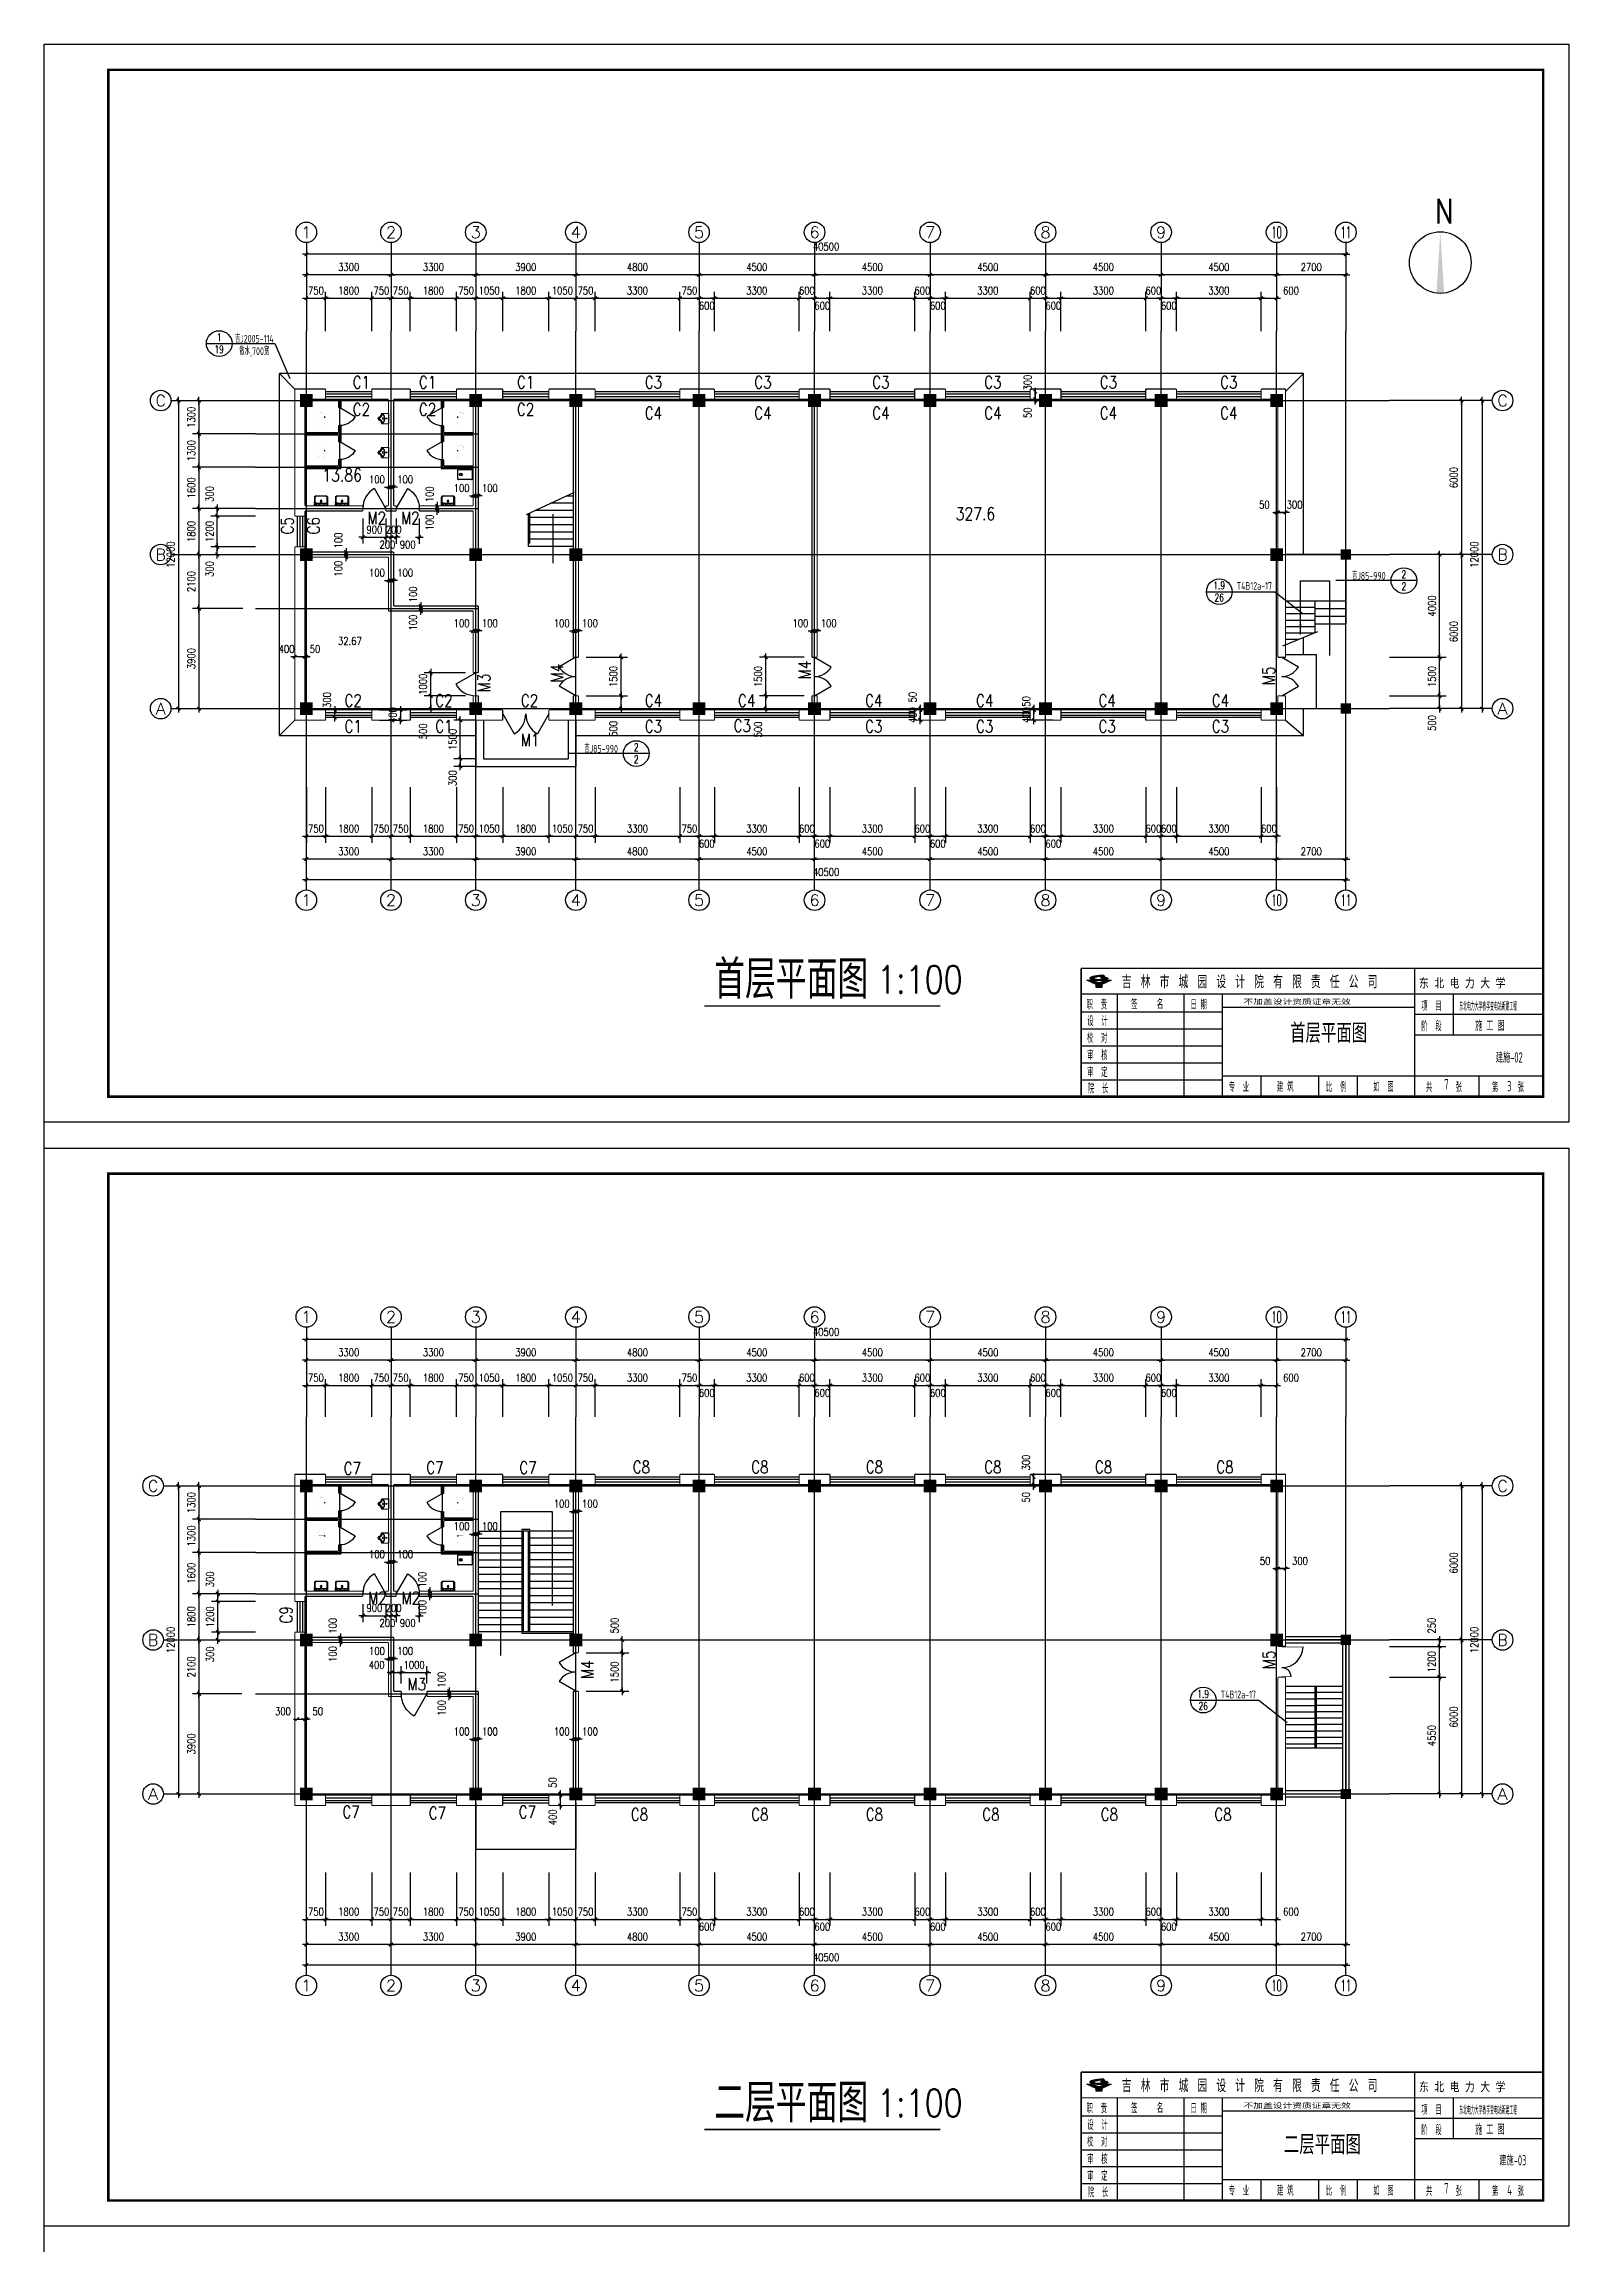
# Model space of a CAD drawing. Extents: x -354 to 59046, y -31184 to 54816.
import ezdxf
from ezdxf.enums import TextEntityAlignment as Align

# ---------------------------------------------------------------- set-up
doc = ezdxf.new("R2010")
doc.units = 0
doc.header["$LTSCALE"] = 1000
doc.header["$MEASUREMENT"] = 0
doc.linetypes.add('ACAD_ISO02W100', pattern=[15, 12, -3])
doc.layers.get('0').update_dxf_attribs({"linetype": 'CONTINUOUS'})
doc.layers.get('DEFPOINTS').update_dxf_attribs({"linetype": 'CONTINUOUS'})
for name, color, linetype in [('AXIS', 3, 'CONTINUOUS'), ('AXIS_TEXT', 7, 'CONTINUOUS'), ('COLUMN', 7, 'CONTINUOUS'), ('DOTE', 1, 'CONTINUOUS'), ('PUB_DIM', 3, 'CONTINUOUS'), ('PUB_TEXT', 7, 'CONTINUOUS'), ('PUB_TITLE', 4, 'CONTINUOUS'), ('STAIR', 2, 'CONTINUOUS'), ('WALL', 7, 'CONTINUOUS'), ('WINDOW', 2, 'CONTINUOUS'), ('WINDOW_TEXT', 7, 'CONTINUOUS'), ('图层3', 30, 'CONTINUOUS'), ('图层4', 240, 'CONTINUOUS'), ('图框外框__细线', 253, 'CONTINUOUS'), ('尺寸线及数字', 253, 'CONTINUOUS'), ('楼板编号', 7, 'CONTINUOUS')]:
    doc.layers.add(name, color=color, linetype=linetype)
doc.styles.add('_HZTXT', font='txt.shx', dxfattribs={"width": 0.8, "bigfont": 'hztxt.shx'})
doc.styles.add('COMPLEX', font='COMPLEX')
doc.styles.add('DIM_FONT', font='txt.shx', dxfattribs={"width": 0.8, "bigfont": 'hztxt.shx'})
doc.styles.add('HT64F', font='txt.shx', dxfattribs={"width": 0.8, "bigfont": 'ht64f.shx'})
doc.styles.add('SIMPLEX', font='SIMPLEX.SHX')
doc.styles.get("Standard").update_dxf_attribs({"font": 'txt.shx'})
doc.styles.add('线体', font='gbxwxt.shx', dxfattribs={"width": 0.85, "height": 250, "bigfont": 'gbhzfs.shx'})
doc.dimstyles.new('AXIS', dxfattribs={"dimtxt": 300, "dimasz": 1, "dimexe": 250, "dimexo": 300, "dimgap": 150, "dimtad": 1, "dimdec": 0, "dimzin": 0, "dimdsep": 46, "dimtxsty": 'DIM_FONT', "dimblk": '_DIMX', "dimcen": 0.09, "dimse1": 1, "dimse2": 1, "dimclrt": 7, "dimadec": 0, "dimazin": 0, "dimtfac": 1, "dimtdec": 0, "dimtix": 1, "dimtmove": 2, "dimatfit": 3, "dimldrblk": '_DIMX', "dimfxl": 0, "dimtolj": 1, "dimtzin": 0, "dimarcsym": 0})
doc.dimstyles.new('DIMA', dxfattribs={"dimtxt": 300, "dimasz": 1, "dimexe": 250, "dimexo": 300, "dimgap": 150, "dimtad": 1, "dimdec": 0, "dimzin": 0, "dimdsep": 46, "dimtxsty": 'DIM_FONT', "dimblk": '_DIMX', "dimcen": 0.09, "dimse1": 1, "dimclrt": 7, "dimadec": 0, "dimazin": 0, "dimtfac": 1, "dimtdec": 0, "dimtix": 1, "dimtmove": 2, "dimatfit": 3, "dimldrblk": '_DIMX', "dimfxl": 0, "dimtolj": 1, "dimtzin": 0, "dimarcsym": 0})
doc.dimstyles.new('DIMB', dxfattribs={"dimtxt": 300, "dimasz": 1, "dimexe": 250, "dimexo": 300, "dimgap": 150, "dimtad": 1, "dimdec": 0, "dimzin": 0, "dimdsep": 46, "dimtxsty": 'DIM_FONT', "dimblk": '_DIMX', "dimcen": 0.09, "dimse2": 1, "dimclrt": 7, "dimadec": 0, "dimazin": 0, "dimtfac": 1, "dimtdec": 0, "dimtix": 1, "dimtmove": 2, "dimatfit": 3, "dimldrblk": '_DIMX', "dimfxl": 0, "dimtolj": 1, "dimtzin": 0, "dimarcsym": 0})
doc.dimstyles.new('DIMN', dxfattribs={"dimtxt": 300, "dimasz": 1, "dimexe": 250, "dimexo": 300, "dimgap": 150, "dimtad": 1, "dimdec": 0, "dimzin": 0, "dimdsep": 46, "dimtxsty": 'DIM_FONT', "dimblk": '_DIMX', "dimcen": 0.09, "dimclrt": 7, "dimadec": 0, "dimazin": 0, "dimtfac": 1, "dimtdec": 0, "dimtix": 1, "dimtmove": 2, "dimatfit": 3, "dimldrblk": '_DIMX', "dimfxl": 0, "dimtolj": 1, "dimtzin": 0, "dimarcsym": 0})

msp = doc.modelspace()

# ---------------------------------------------------------------- texts
at = {"layer": 'PUB_DIM', "width": 0.7}
for s, p in [('19', (6464, 42925.9)), ('1', (6464, 43395.8)), ('1.9', (45424.8, 33729.4)), ('2', (52620.6, 34161.8)), ('2', (52620.6, 33691.9)), ('26', (45424.8, 33259.5)), ('2', (22714, 27425)), ('2', (22714, 26955.1)), ('1.9', (44801.3, -9450.5)), ('26', (44801.3, -9920.4))]:
    msp.add_text(s, height=300, dxfattribs=at).set_placement(p, align=Align.MIDDLE)
at = {"layer": 'PUB_DIM', "style": '线体', "width": 0.7}
for s, p in [('吉J2005-114', (7832.9, 43376.9)), ('散水,700宽', (7832.9, 42863.5)), ('吉J85-990', (51251.7, 34142.9)), ('吉J85-990', (21345.2, 27406.1))]:
    msp.add_text(s, height=300, dxfattribs=at).set_placement(p, align=Align.MIDDLE)
at = {"layer": 'PUB_TEXT', "style": '_HZTXT', "width": 0.8}
for s, height, p in [('N', 960, (53833.7, 47826.3)), ('C1', 480, (11668.2, 41405.5)), ('C1', 480, (14249.7, 41405.5)), ('C1', 480, (18067.3, 41405.5)), ('C3', 480, (23045.5, 41405.5)), ('C3', 480, (27312.9, 41405.5)), ('C3', 480, (31908.5, 41405.5)), ('C3', 480, (36269.6, 41405.5)), ('C3', 480, (40771.4, 41405.5)), ('C3', 480, (45460.8, 41405.5)), ('C2', 480, (11668.2, 40344.8)), ('C2', 480, (14249.7, 40344.8)), ('C2', 480, (18067.3, 40344.8)), ('C4', 480, (23045.5, 40204.3)), ('C4', 480, (27312.9, 40204.3)), ('C4', 480, (31908.5, 40204.3)), ('C4', 480, (36269.6, 40204.3)), ('C4', 480, (40771.4, 40204.3)), ('C4', 480, (45460.8, 40204.3)), ('M2', 480, (12242.5, 36116.3)), ('M2', 480, (13548.5, 36116.3)), ('C2', 480, (11348.6, 29004.9)), ('C2', 480, (14882.8, 29004.9)), ('C2', 480, (18217.3, 29004.9)), ('C4', 480, (23045.5, 29004.9)), ('C4', 480, (26677, 29004.9)), ('C4', 480, (31629, 29004.9)), ('C4', 480, (35950.7, 29004.9)), ('C4', 480, (40722.7, 29004.9)), ('C4', 480, (45134.4, 29004.9)), ('C1', 480, (11348.6, 28003.8)), ('C1', 480, (14882.8, 28003.8)), ('C3', 480, (23045.5, 28003.8)), ('C3', 480, (26507.9, 28026.8)), ('C3', 480, (31629, 28003.8)), ('C3', 480, (35950.7, 28003.8)), ('C3', 480, (40722.7, 28003.8)), ('C3', 480, (45134.4, 28003.8)), ('M1', 480, (18217.3, 27474.1)), ('首层平面图', 1500, (25752, 17629.8)), ('1:100', 1080, (32095.6, 17839.1)), ('首层平面图', 750, (48187.2, 15913.8)), ('C7', 480, (11315.4, -899)), ('C7', 480, (14532.7, -875)), ('C7', 480, (18158.1, -875)), ('C8', 480, (22575.9, -851)), ('C8', 480, (27190.3, -851)), ('C8', 480, (31654.6, -851)), ('C8', 480, (36268.9, -851)), ('C8', 480, (40583.2, -851)), ('C8', 480, (45310.1, -851)), ('M2', 480, (12265.7, -5947.1)), ('M2', 480, (13571.7, -5947.1)), ('M3', 480, (13802.2, -9309.9)), ('C7', 480, (11267.3, -14286.5)), ('C7', 480, (14628.7, -14334.5)), ('C7', 480, (18134.1, -14286.5)), ('C8', 480, (22500.9, -14384)), ('C8', 480, (27190.3, -14384)), ('C8', 480, (31654.6, -14384)), ('C8', 480, (36193.9, -14384)), ('C8', 480, (40808.3, -14384)), ('C8', 480, (45235.1, -14384)), ('二层平面图', 1500, (25752, -26137.3)), ('1:100', 1080, (32095.6, -25928)), ('二层平面图', 750, (47945.4, -27382))]:
    msp.add_text(s, height=height, dxfattribs=at).set_placement(p)
for s, p in [('C5', (9360.7, 35718.9)), ('C6', (10378.7, 35718.9)), ('M3', (17018.9, 29571)), ('M4', (19861.6, 29954.8)), ('M4', (29513.5, 30074.8)), ('M5', (47595.8, 29849.9)), ('C9', (9313.6, -6706.2)), ('M4', (21048.4, -8865.5)), ('M5', (47605.8, -8482.6))]:
    msp.add_text(s, height=480, rotation=90, dxfattribs=at).set_placement(p)
at = {"layer": 'PUB_TEXT', "color": 4, "style": '线体'}
for s, height, width, p in [('职  责', 350, 0.7, (40261.9, 17215.7)), ('签     名', 350, 0.7, (41993.3, 17231.4)), ('日 期', 350, 0.7, (44304.4, 17214.8)), ('不加盖设计资质证章无效', 200, 2, (46370.9, 17395.3)), ('项  目', 350, 0.7, (53295.5, 17157.2)), ('设  计', 350, 0.7, (40286.9, 16569.7)), ('阶  段', 350, 0.7, (53294.3, 16369.7)), ('校  对', 350, 0.7, (40272.5, 15914)), ('审  核', 350, 0.7, (40278.9, 15243.2)), ('审  定', 350, 0.7, (40278.9, 14583.2)), ('院  长', 350, 0.7, (40309, 13949.1)), ('专  业', 350, 0.7, (45794.6, 14004.5)), ('建 筑', 350, 0.7, (47675.7, 14013.8)), ('比  例', 350, 0.7, (49583.2, 14006.4)), ('如  图', 350, 0.7, (51428, 14013.8)), ('共      张', 350, 0.7, (53479.9, 13997.8)), ('第     张', 350, 0.7, (56050.2, 13997.8)), ('职  责', 350, 0.7, (40261.9, -25784.3)), ('签     名', 350, 0.7, (41993.3, -25768.6)), ('日 期', 350, 0.7, (44304.4, -25785.2)), ('不加盖设计资质证章无效', 200, 2, (46370.9, -25604.7)), ('项  目', 350, 0.7, (53295.5, -25842.8)), ('设  计', 350, 0.7, (40286.9, -26430.3)), ('阶  段', 350, 0.7, (53294.3, -26630.3)), ('校  对', 350, 0.7, (40272.5, -27086)), ('审  核', 350, 0.7, (40278.9, -27756.8)), ('审  定', 350, 0.7, (40278.9, -28416.8)), ('院  长', 350, 0.7, (40309, -29050.9)), ('专  业', 350, 0.7, (45794.6, -28995.5)), ('建 筑', 350, 0.7, (47675.7, -28986.2)), ('比  例', 350, 0.7, (49583.2, -28993.6)), ('如  图', 350, 0.7, (51428, -28986.2)), ('共      张', 350, 0.7, (53479.9, -29002.2)), ('第     张', 350, 0.7, (56050.2, -29002.2))]:
    msp.add_text(s, height=height, dxfattribs=dict(at, width=width)).set_placement(p)
at = {"layer": 'STAIR', "style": '线体', "width": 0.7}
for p in [(46793.6, 33710.4), (46170.2, -9469.4)]:
    msp.add_text('T4B12a-17', height=300, dxfattribs=at).set_placement(p, align=Align.MIDDLE)
at = {"layer": 'WALL', "color": 7, "style": '线体', "width": 0.7}
for s, p in [('施 工 图', (55397, 16384.6)), ('建施-02', (56200.7, 15144.3)), ('7', (54189.5, 14098.7)), ('3', (56644.3, 14026.6)), ('施 工 图', (55397, -26615.4)), ('建施-03', (56339.3, -27817.9)), ('7', (54189.5, -28901.3)), ('4', (56644.3, -28973.4))]:
    msp.add_text(s, height=400, dxfattribs=at).set_placement(p)
at = {"layer": 'WALL', "linetype": 'ACAD_ISO02W100', "lineweight": 5, "attachment_point": 1, "style": 'DIM_FONT'}
for s, insert, char_height, width in [('13.86', (10484.5, 38282.4), 500, 2026.258), ('327.6', (35156.7, 36770.1), 500, 4989.073), ('32.67', (11096, 31717.6), 300, 2064.752)]:
    msp.add_mtext(s, dxfattribs=dict(at, insert=insert, char_height=char_height, width=width))
at = {"layer": '图框外框__细线', "style": 'HT64F', "width": 0.8}
for p in [(41632.4, 18036.9), (41632.4, -24963.1)]:
    msp.add_text('吉 林 市 城 园 设 计 院 有 限 责 任 公 司', height=500, dxfattribs=at).set_placement(p)
at = {"layer": '尺寸线及数字', "style": '线体'}
for p in [(53209.4, 18032.9), (53209.4, -24967.1)]:
    msp.add_text('东 北 电 力 大 学', height=400, dxfattribs=at).set_placement(p)
at = {"layer": '尺寸线及数字', "style": '线体', "width": 0.5}
for p in [(54778.1, 17171.4), (54778.1, -25828.6)]:
    msp.add_text('东北电力大学教学变电站新建工程', height=300, dxfattribs=at).set_placement(p)

# ---------------------------------------------------------------- blocks, each defined once
blk = doc.blocks.new('_AXISO')
blk.add_circle((0, 0), 0.5)
at = {"layer": 'AXIS_TEXT', "style": 'COMPLEX', "width": 1.041667}
blk.add_attdef('A', text='', height=0.56, dxfattribs=at).set_placement((-0.25, -0.28), (0.25, -0.28), align=Align.FIT)
blk = doc.blocks.new('_DIMX')
blk.add_line((-150, 0), (150, 0))
at = {"const_width": 50}
blk.add_lwpolyline([(-70, -70), (70, 70)], dxfattribs=at)
blk = doc.blocks.new('*D3')
at = {"layer": 'AXIS', "color": 0, "lineweight": -2}
blk.add_line((50360, 45830), (47662, 45830), dxfattribs=at)
at = {"layer": 'DEFPOINTS', "color": 0}
for p in [(47661, 45830), (47661, 43330), (50361, 43330)]:
    blk.add_point(p, dxfattribs=at)
at = {"layer": 'AXIS', "color": 0, "lineweight": -2, "rotation": 180}
blk.add_blockref('_DIMX', (47661, 45830), dxfattribs=at)
at = {"layer": 'AXIS', "color": 0, "lineweight": -2}
blk.add_blockref('_DIMX', (50361, 45830), dxfattribs=at)
at = {"layer": 'AXIS', "color": 7, "insert": (49011, 46130), "char_height": 300, "attachment_point": 5, "style": 'DIM_FONT'}
blk.add_mtext('\\A1;2700', dxfattribs=at)
blk = doc.blocks.new('*D4')
at = {"layer": 'AXIS', "color": 0, "lineweight": -2}
blk.add_line((47660, 45830), (43162, 45830), dxfattribs=at)
at = {"layer": 'DEFPOINTS', "color": 0}
for p in [(43161, 47788), (47661, 47788), (43161, 45830)]:
    blk.add_point(p, dxfattribs=at)
at = {"layer": 'AXIS', "color": 0, "lineweight": -2, "rotation": 180}
blk.add_blockref('_DIMX', (43161, 45830), dxfattribs=at)
at = {"layer": 'AXIS', "color": 0, "lineweight": -2}
blk.add_blockref('_DIMX', (47661, 45830), dxfattribs=at)
at = {"layer": 'AXIS', "color": 7, "insert": (45411, 46130), "char_height": 300, "attachment_point": 5, "style": 'DIM_FONT'}
blk.add_mtext('\\A1;4500', dxfattribs=at)
blk = doc.blocks.new('*D5')
at = {"layer": 'AXIS', "color": 0, "lineweight": -2}
blk.add_line((43160, 45830), (38662, 45830), dxfattribs=at)
at = {"layer": 'DEFPOINTS', "color": 0}
for p in [(38661, 47788), (43161, 47788), (38661, 45830)]:
    blk.add_point(p, dxfattribs=at)
at = {"layer": 'AXIS', "color": 0, "lineweight": -2, "rotation": 180}
blk.add_blockref('_DIMX', (38661, 45830), dxfattribs=at)
at = {"layer": 'AXIS', "color": 0, "lineweight": -2}
blk.add_blockref('_DIMX', (43161, 45830), dxfattribs=at)
at = {"layer": 'AXIS', "color": 7, "insert": (40911, 46130), "char_height": 300, "attachment_point": 5, "style": 'DIM_FONT'}
blk.add_mtext('\\A1;4500', dxfattribs=at)
blk = doc.blocks.new('*D6')
at = {"layer": 'AXIS', "color": 0, "lineweight": -2}
blk.add_line((38660, 45830), (34162, 45830), dxfattribs=at)
at = {"layer": 'DEFPOINTS', "color": 0}
for p in [(34161, 47788), (38661, 47788), (34161, 45830)]:
    blk.add_point(p, dxfattribs=at)
at = {"layer": 'AXIS', "color": 0, "lineweight": -2, "rotation": 180}
blk.add_blockref('_DIMX', (34161, 45830), dxfattribs=at)
at = {"layer": 'AXIS', "color": 0, "lineweight": -2}
blk.add_blockref('_DIMX', (38661, 45830), dxfattribs=at)
at = {"layer": 'AXIS', "color": 7, "insert": (36411, 46130), "char_height": 300, "attachment_point": 5, "style": 'DIM_FONT'}
blk.add_mtext('\\A1;4500', dxfattribs=at)
blk = doc.blocks.new('*D7')
at = {"layer": 'AXIS', "color": 0, "lineweight": -2}
blk.add_line((34160, 45830), (29662, 45830), dxfattribs=at)
at = {"layer": 'DEFPOINTS', "color": 0}
for p in [(29661, 47788), (34161, 47788), (29661, 45830)]:
    blk.add_point(p, dxfattribs=at)
at = {"layer": 'AXIS', "color": 0, "lineweight": -2, "rotation": 180}
blk.add_blockref('_DIMX', (29661, 45830), dxfattribs=at)
at = {"layer": 'AXIS', "color": 0, "lineweight": -2}
blk.add_blockref('_DIMX', (34161, 45830), dxfattribs=at)
at = {"layer": 'AXIS', "color": 7, "insert": (31911, 46130), "char_height": 300, "attachment_point": 5, "style": 'DIM_FONT'}
blk.add_mtext('\\A1;4500', dxfattribs=at)
blk = doc.blocks.new('*D8')
at = {"layer": 'AXIS', "color": 0, "lineweight": -2}
blk.add_line((29660, 45830), (25162, 45830), dxfattribs=at)
at = {"layer": 'DEFPOINTS', "color": 0}
for p in [(25161, 47788), (29661, 47788), (25161, 45830)]:
    blk.add_point(p, dxfattribs=at)
at = {"layer": 'AXIS', "color": 0, "lineweight": -2, "rotation": 180}
blk.add_blockref('_DIMX', (25161, 45830), dxfattribs=at)
at = {"layer": 'AXIS', "color": 0, "lineweight": -2}
blk.add_blockref('_DIMX', (29661, 45830), dxfattribs=at)
at = {"layer": 'AXIS', "color": 7, "insert": (27411, 46130), "char_height": 300, "attachment_point": 5, "style": 'DIM_FONT'}
blk.add_mtext('\\A1;4500', dxfattribs=at)
blk = doc.blocks.new('*D9')
at = {"layer": 'AXIS', "color": 0, "lineweight": -2}
blk.add_line((25160, 45830), (20362, 45830), dxfattribs=at)
at = {"layer": 'DEFPOINTS', "color": 0}
for p in [(20361, 47788), (25161, 47788), (20361, 45830)]:
    blk.add_point(p, dxfattribs=at)
at = {"layer": 'AXIS', "color": 0, "lineweight": -2, "rotation": 180}
blk.add_blockref('_DIMX', (20361, 45830), dxfattribs=at)
at = {"layer": 'AXIS', "color": 0, "lineweight": -2}
blk.add_blockref('_DIMX', (25161, 45830), dxfattribs=at)
at = {"layer": 'AXIS', "color": 7, "insert": (22761, 46130), "char_height": 300, "attachment_point": 5, "style": 'DIM_FONT'}
blk.add_mtext('\\A1;4800', dxfattribs=at)
blk = doc.blocks.new('*D10')
at = {"layer": 'AXIS', "color": 0, "lineweight": -2}
blk.add_line((20360, 45830), (16462, 45830), dxfattribs=at)
at = {"layer": 'DEFPOINTS', "color": 0}
for p in [(16461, 47788), (20361, 47788), (16461, 45830)]:
    blk.add_point(p, dxfattribs=at)
at = {"layer": 'AXIS', "color": 0, "lineweight": -2, "rotation": 180}
blk.add_blockref('_DIMX', (16461, 45830), dxfattribs=at)
at = {"layer": 'AXIS', "color": 0, "lineweight": -2}
blk.add_blockref('_DIMX', (20361, 45830), dxfattribs=at)
at = {"layer": 'AXIS', "color": 7, "insert": (18411, 46130), "char_height": 300, "attachment_point": 5, "style": 'DIM_FONT'}
blk.add_mtext('\\A1;3900', dxfattribs=at)
blk = doc.blocks.new('*D11')
at = {"layer": 'AXIS', "color": 0, "lineweight": -2}
blk.add_line((16460, 45830), (13162, 45830), dxfattribs=at)
at = {"layer": 'DEFPOINTS', "color": 0}
for p in [(13161, 47788), (16461, 47788), (13161, 45830)]:
    blk.add_point(p, dxfattribs=at)
at = {"layer": 'AXIS', "color": 0, "lineweight": -2, "rotation": 180}
blk.add_blockref('_DIMX', (13161, 45830), dxfattribs=at)
at = {"layer": 'AXIS', "color": 0, "lineweight": -2}
blk.add_blockref('_DIMX', (16461, 45830), dxfattribs=at)
at = {"layer": 'AXIS', "color": 7, "insert": (14811, 46130), "char_height": 300, "attachment_point": 5, "style": 'DIM_FONT'}
blk.add_mtext('\\A1;3300', dxfattribs=at)
blk = doc.blocks.new('*D12')
at = {"layer": 'AXIS', "color": 0, "lineweight": -2}
blk.add_line((13160, 45830), (9862, 45830), dxfattribs=at)
at = {"layer": 'DEFPOINTS', "color": 0}
for p in [(9861, 47788), (13161, 47788), (9861, 45830)]:
    blk.add_point(p, dxfattribs=at)
at = {"layer": 'AXIS', "color": 0, "lineweight": -2, "rotation": 180}
blk.add_blockref('_DIMX', (9861, 45830), dxfattribs=at)
at = {"layer": 'AXIS', "color": 0, "lineweight": -2}
blk.add_blockref('_DIMX', (13161, 45830), dxfattribs=at)
at = {"layer": 'AXIS', "color": 7, "insert": (11511, 46130), "char_height": 300, "attachment_point": 5, "style": 'DIM_FONT'}
blk.add_mtext('\\A1;3300', dxfattribs=at)
blk = doc.blocks.new('*D13')
at = {"layer": 'AXIS', "color": 0, "lineweight": -2}
blk.add_line((50360, 46630), (9862, 46630), dxfattribs=at)
at = {"layer": 'DEFPOINTS', "color": 0}
for p in [(9861, 46630), (9861, 43330), (50361, 43330)]:
    blk.add_point(p, dxfattribs=at)
at = {"layer": 'AXIS', "color": 0, "lineweight": -2, "rotation": 180}
blk.add_blockref('_DIMX', (9861, 46630), dxfattribs=at)
at = {"layer": 'AXIS', "color": 0, "lineweight": -2}
blk.add_blockref('_DIMX', (50361, 46630), dxfattribs=at)
at = {"layer": 'AXIS', "color": 7, "insert": (30111, 46930), "char_height": 300, "attachment_point": 5, "style": 'DIM_FONT'}
blk.add_mtext('\\A1;40500', dxfattribs=at)
blk = doc.blocks.new('*D14')
at = {"layer": 'AXIS', "color": 0, "lineweight": -2}
for p, q in [((5678, 40931), (5678, 39633)), ((7878, 39632), (5428, 39632))]:
    blk.add_line(p, q, dxfattribs=at)
at = {"layer": 'DEFPOINTS', "color": 0}
for p in [(8178, 40932), (5678, 39632), (8178, 39632)]:
    blk.add_point(p, dxfattribs=at)
at = {"layer": 'AXIS', "color": 0, "lineweight": -2}
for p, rotation in [((5678, 40932), 90), ((5678, 39632), 270)]:
    blk.add_blockref('_DIMX', p, dxfattribs=dict(at, rotation=rotation))
at = {"layer": 'AXIS', "color": 7, "insert": (5378, 40282), "char_height": 300, "attachment_point": 5, "rotation": 90, "style": 'DIM_FONT'}
blk.add_mtext('\\A1;1300', dxfattribs=at)
blk = doc.blocks.new('*D15')
at = {"layer": 'AXIS', "color": 0, "lineweight": -2}
for p, q in [((5678, 34931), (5678, 32833)), ((7381, 32832), (5428, 32832))]:
    blk.add_line(p, q, dxfattribs=at)
at = {"layer": 'DEFPOINTS', "color": 0}
for p in [(3888, 34932), (5678, 32832), (7681, 32832)]:
    blk.add_point(p, dxfattribs=at)
at = {"layer": 'AXIS', "color": 0, "lineweight": -2}
for p, rotation in [((5678, 34932), 90), ((5678, 32832), 270)]:
    blk.add_blockref('_DIMX', p, dxfattribs=dict(at, rotation=rotation))
at = {"layer": 'AXIS', "color": 7, "insert": (5378, 33882), "char_height": 300, "attachment_point": 5, "rotation": 90, "style": 'DIM_FONT'}
blk.add_mtext('\\A1;2100', dxfattribs=at)
blk = doc.blocks.new('*D16')
at = {"layer": 'AXIS', "color": 0, "lineweight": -2}
blk.add_line((4878, 40931), (4878, 28933), dxfattribs=at)
at = {"layer": 'DEFPOINTS', "color": 0}
for p in [(8178, 40932), (4878, 28932), (8178, 28932)]:
    blk.add_point(p, dxfattribs=at)
at = {"layer": 'AXIS', "color": 0, "lineweight": -2}
for p, rotation in [((4878, 40932), 90), ((4878, 28932), 270)]:
    blk.add_blockref('_DIMX', p, dxfattribs=dict(at, rotation=rotation))
at = {"layer": 'AXIS', "color": 7, "insert": (4578, 34932), "char_height": 300, "attachment_point": 5, "rotation": 90, "style": 'DIM_FONT'}
blk.add_mtext('\\A1;12000', dxfattribs=at)
blk = doc.blocks.new('*D17')
at = {"layer": 'AXIS', "color": 0, "lineweight": -2}
blk.add_line((50360, 23069), (47662, 23069), dxfattribs=at)
at = {"layer": 'DEFPOINTS', "color": 0}
for p in [(47661, 26169), (50361, 26169), (47661, 23069)]:
    blk.add_point(p, dxfattribs=at)
at = {"layer": 'AXIS', "color": 0, "lineweight": -2, "rotation": 180}
blk.add_blockref('_DIMX', (47661, 23069), dxfattribs=at)
at = {"layer": 'AXIS', "color": 0, "lineweight": -2}
blk.add_blockref('_DIMX', (50361, 23069), dxfattribs=at)
at = {"layer": 'AXIS', "color": 7, "insert": (49011, 23369), "char_height": 300, "attachment_point": 5, "style": 'DIM_FONT'}
blk.add_mtext('\\A1;2700', dxfattribs=at)
blk = doc.blocks.new('*D18')
at = {"layer": 'AXIS', "color": 0, "lineweight": -2}
blk.add_line((47660, 23069), (43162, 23069), dxfattribs=at)
at = {"layer": 'DEFPOINTS', "color": 0}
for p in [(43161, 25936), (47661, 25936), (43161, 23069)]:
    blk.add_point(p, dxfattribs=at)
at = {"layer": 'AXIS', "color": 0, "lineweight": -2, "rotation": 180}
blk.add_blockref('_DIMX', (43161, 23069), dxfattribs=at)
at = {"layer": 'AXIS', "color": 0, "lineweight": -2}
blk.add_blockref('_DIMX', (47661, 23069), dxfattribs=at)
at = {"layer": 'AXIS', "color": 7, "insert": (45411, 23369), "char_height": 300, "attachment_point": 5, "style": 'DIM_FONT'}
blk.add_mtext('\\A1;4500', dxfattribs=at)
blk = doc.blocks.new('*D19')
at = {"layer": 'AXIS', "color": 0, "lineweight": -2}
blk.add_line((43160, 23069), (38662, 23069), dxfattribs=at)
at = {"layer": 'DEFPOINTS', "color": 0}
for p in [(38661, 25936), (43161, 25936), (38661, 23069)]:
    blk.add_point(p, dxfattribs=at)
at = {"layer": 'AXIS', "color": 0, "lineweight": -2, "rotation": 180}
blk.add_blockref('_DIMX', (38661, 23069), dxfattribs=at)
at = {"layer": 'AXIS', "color": 0, "lineweight": -2}
blk.add_blockref('_DIMX', (43161, 23069), dxfattribs=at)
at = {"layer": 'AXIS', "color": 7, "insert": (40911, 23369), "char_height": 300, "attachment_point": 5, "style": 'DIM_FONT'}
blk.add_mtext('\\A1;4500', dxfattribs=at)
blk = doc.blocks.new('*D20')
at = {"layer": 'AXIS', "color": 0, "lineweight": -2}
blk.add_line((38660, 23069), (34162, 23069), dxfattribs=at)
at = {"layer": 'DEFPOINTS', "color": 0}
for p in [(34161, 25936), (38661, 25936), (34161, 23069)]:
    blk.add_point(p, dxfattribs=at)
at = {"layer": 'AXIS', "color": 0, "lineweight": -2, "rotation": 180}
blk.add_blockref('_DIMX', (34161, 23069), dxfattribs=at)
at = {"layer": 'AXIS', "color": 0, "lineweight": -2}
blk.add_blockref('_DIMX', (38661, 23069), dxfattribs=at)
at = {"layer": 'AXIS', "color": 7, "insert": (36411, 23369), "char_height": 300, "attachment_point": 5, "style": 'DIM_FONT'}
blk.add_mtext('\\A1;4500', dxfattribs=at)
blk = doc.blocks.new('*D21')
at = {"layer": 'AXIS', "color": 0, "lineweight": -2}
blk.add_line((34160, 23069), (29662, 23069), dxfattribs=at)
at = {"layer": 'DEFPOINTS', "color": 0}
for p in [(29661, 25936), (34161, 25936), (29661, 23069)]:
    blk.add_point(p, dxfattribs=at)
at = {"layer": 'AXIS', "color": 0, "lineweight": -2, "rotation": 180}
blk.add_blockref('_DIMX', (29661, 23069), dxfattribs=at)
at = {"layer": 'AXIS', "color": 0, "lineweight": -2}
blk.add_blockref('_DIMX', (34161, 23069), dxfattribs=at)
at = {"layer": 'AXIS', "color": 7, "insert": (31911, 23369), "char_height": 300, "attachment_point": 5, "style": 'DIM_FONT'}
blk.add_mtext('\\A1;4500', dxfattribs=at)
blk = doc.blocks.new('*D22')
at = {"layer": 'AXIS', "color": 0, "lineweight": -2}
blk.add_line((29660, 23069), (25162, 23069), dxfattribs=at)
at = {"layer": 'DEFPOINTS', "color": 0}
for p in [(25161, 25936), (29661, 25936), (25161, 23069)]:
    blk.add_point(p, dxfattribs=at)
at = {"layer": 'AXIS', "color": 0, "lineweight": -2, "rotation": 180}
blk.add_blockref('_DIMX', (25161, 23069), dxfattribs=at)
at = {"layer": 'AXIS', "color": 0, "lineweight": -2}
blk.add_blockref('_DIMX', (29661, 23069), dxfattribs=at)
at = {"layer": 'AXIS', "color": 7, "insert": (27411, 23369), "char_height": 300, "attachment_point": 5, "style": 'DIM_FONT'}
blk.add_mtext('\\A1;4500', dxfattribs=at)
blk = doc.blocks.new('*D23')
at = {"layer": 'AXIS', "color": 0, "lineweight": -2}
blk.add_line((25160, 23069), (20362, 23069), dxfattribs=at)
at = {"layer": 'DEFPOINTS', "color": 0}
for p in [(20361, 25936), (25161, 25936), (20361, 23069)]:
    blk.add_point(p, dxfattribs=at)
at = {"layer": 'AXIS', "color": 0, "lineweight": -2, "rotation": 180}
blk.add_blockref('_DIMX', (20361, 23069), dxfattribs=at)
at = {"layer": 'AXIS', "color": 0, "lineweight": -2}
blk.add_blockref('_DIMX', (25161, 23069), dxfattribs=at)
at = {"layer": 'AXIS', "color": 7, "insert": (22761, 23369), "char_height": 300, "attachment_point": 5, "style": 'DIM_FONT'}
blk.add_mtext('\\A1;4800', dxfattribs=at)
blk = doc.blocks.new('*D24')
at = {"layer": 'AXIS', "color": 0, "lineweight": -2}
blk.add_line((20360, 23069), (16462, 23069), dxfattribs=at)
at = {"layer": 'DEFPOINTS', "color": 0}
for p in [(16461, 25936), (20361, 25936), (16461, 23069)]:
    blk.add_point(p, dxfattribs=at)
at = {"layer": 'AXIS', "color": 0, "lineweight": -2, "rotation": 180}
blk.add_blockref('_DIMX', (16461, 23069), dxfattribs=at)
at = {"layer": 'AXIS', "color": 0, "lineweight": -2}
blk.add_blockref('_DIMX', (20361, 23069), dxfattribs=at)
at = {"layer": 'AXIS', "color": 7, "insert": (18411, 23369), "char_height": 300, "attachment_point": 5, "style": 'DIM_FONT'}
blk.add_mtext('\\A1;3900', dxfattribs=at)
blk = doc.blocks.new('*D25')
at = {"layer": 'AXIS', "color": 0, "lineweight": -2}
blk.add_line((16460, 23069), (13162, 23069), dxfattribs=at)
at = {"layer": 'DEFPOINTS', "color": 0}
for p in [(13161, 25936), (16461, 25936), (13161, 23069)]:
    blk.add_point(p, dxfattribs=at)
at = {"layer": 'AXIS', "color": 0, "lineweight": -2, "rotation": 180}
blk.add_blockref('_DIMX', (13161, 23069), dxfattribs=at)
at = {"layer": 'AXIS', "color": 0, "lineweight": -2}
blk.add_blockref('_DIMX', (16461, 23069), dxfattribs=at)
at = {"layer": 'AXIS', "color": 7, "insert": (14811, 23369), "char_height": 300, "attachment_point": 5, "style": 'DIM_FONT'}
blk.add_mtext('\\A1;3300', dxfattribs=at)
blk = doc.blocks.new('*D26')
at = {"layer": 'AXIS', "color": 0, "lineweight": -2}
blk.add_line((13160, 23069), (9862, 23069), dxfattribs=at)
at = {"layer": 'DEFPOINTS', "color": 0}
for p in [(9861, 25936), (13161, 25936), (9861, 23069)]:
    blk.add_point(p, dxfattribs=at)
at = {"layer": 'AXIS', "color": 0, "lineweight": -2, "rotation": 180}
blk.add_blockref('_DIMX', (9861, 23069), dxfattribs=at)
at = {"layer": 'AXIS', "color": 0, "lineweight": -2}
blk.add_blockref('_DIMX', (13161, 23069), dxfattribs=at)
at = {"layer": 'AXIS', "color": 7, "insert": (11511, 23369), "char_height": 300, "attachment_point": 5, "style": 'DIM_FONT'}
blk.add_mtext('\\A1;3300', dxfattribs=at)
blk = doc.blocks.new('*D27')
at = {"layer": 'AXIS', "color": 0, "lineweight": -2}
blk.add_line((50360, 22269), (9862, 22269), dxfattribs=at)
at = {"layer": 'DEFPOINTS', "color": 0}
for p in [(9861, 26169), (50361, 26169), (9861, 22269)]:
    blk.add_point(p, dxfattribs=at)
at = {"layer": 'AXIS', "color": 0, "lineweight": -2, "rotation": 180}
blk.add_blockref('_DIMX', (9861, 22269), dxfattribs=at)
at = {"layer": 'AXIS', "color": 0, "lineweight": -2}
blk.add_blockref('_DIMX', (50361, 22269), dxfattribs=at)
at = {"layer": 'AXIS', "color": 7, "insert": (30111, 22569), "char_height": 300, "attachment_point": 5, "style": 'DIM_FONT'}
blk.add_mtext('\\A1;40500', dxfattribs=at)
blk = doc.blocks.new('*D28')
at = {"layer": 'AXIS', "color": 0, "lineweight": -2}
blk.add_line((54864, 40931), (54864, 34933), dxfattribs=at)
at = {"layer": 'DEFPOINTS', "color": 0}
for p in [(51764, 40932), (51764, 34932), (54864, 34932)]:
    blk.add_point(p, dxfattribs=at)
at = {"layer": 'AXIS', "color": 0, "lineweight": -2}
for p, rotation in [((54864, 40932), 90), ((54864, 34932), 270)]:
    blk.add_blockref('_DIMX', p, dxfattribs=dict(at, rotation=rotation))
at = {"layer": 'AXIS', "color": 7, "insert": (54564, 37932), "char_height": 300, "attachment_point": 5, "rotation": 90, "style": 'DIM_FONT'}
blk.add_mtext('\\A1;6000', dxfattribs=at)
blk = doc.blocks.new('*D29')
at = {"layer": 'AXIS', "color": 0, "lineweight": -2}
blk.add_line((54864, 34931), (54864, 28933), dxfattribs=at)
at = {"layer": 'DEFPOINTS', "color": 0}
for p in [(51866, 34932), (51866, 28932), (54864, 28932)]:
    blk.add_point(p, dxfattribs=at)
at = {"layer": 'AXIS', "color": 0, "lineweight": -2}
for p, rotation in [((54864, 34932), 90), ((54864, 28932), 270)]:
    blk.add_blockref('_DIMX', p, dxfattribs=dict(at, rotation=rotation))
at = {"layer": 'AXIS', "color": 7, "insert": (54564, 31932), "char_height": 300, "attachment_point": 5, "rotation": 90, "style": 'DIM_FONT'}
blk.add_mtext('\\A1;6000', dxfattribs=at)
blk = doc.blocks.new('*D30')
at = {"layer": 'AXIS', "color": 0, "lineweight": -2}
blk.add_line((55664, 40931), (55664, 28933), dxfattribs=at)
at = {"layer": 'DEFPOINTS', "color": 0}
for p in [(51764, 40932), (51764, 28932), (55664, 28932)]:
    blk.add_point(p, dxfattribs=at)
at = {"layer": 'AXIS', "color": 0, "lineweight": -2}
for p, rotation in [((55664, 40932), 90), ((55664, 28932), 270)]:
    blk.add_blockref('_DIMX', p, dxfattribs=dict(at, rotation=rotation))
at = {"layer": 'AXIS', "color": 7, "insert": (55364, 34932), "char_height": 300, "attachment_point": 5, "rotation": 90, "style": 'DIM_FONT'}
blk.add_mtext('\\A1;12000', dxfattribs=at)
blk = doc.blocks.new('_FZH')
blk.add_solid([(-0.5, -0.5), (0.5, -0.5), (-0.5, 0.5), (0.5, 0.5)])
blk = doc.blocks.new('_DBLK1')
for p, q in [((-0.5, 0), (-0.25, -0.433)), ((0.5, 0), (0.25, -0.433))]:
    blk.add_line(p, q)
for centre, start, end in [((-0.5, 0), 300, 0), ((0.5, 0), 180, 240)]:
    blk.add_arc(centre, 0.5, start, end)
at = {"layer": 'WINDOW_TEXT', "style": 'SIMPLEX', "flags": 9}
blk.add_attdef('A', text='', height=1, dxfattribs=at).set_placement((0, 1.5), align=Align.MIDDLE)
blk = doc.blocks.new('_DBLK')
blk.add_line((-0.5, 0), (0, -0.866))
blk.add_arc((-0.5, 0), 1, 300, 0)
at = {"layer": 'WINDOW_TEXT', "style": 'SIMPLEX', "flags": 9}
blk.add_attdef('A', text='', height=1, dxfattribs=at).set_placement((0, 1.5), align=Align.MIDDLE)
blk = doc.blocks.new('_ARROW')
blk.add_solid([(0, 0), (-1, 0.1), (-1, -0.1)])
blk = doc.blocks.new('*D35')
at = {"layer": 'AXIS', "color": 0, "lineweight": -2}
for p, q in [((7381, 32832), (5428, 32832)), ((5678, 32831), (5678, 28933))]:
    blk.add_line(p, q, dxfattribs=at)
at = {"layer": 'DEFPOINTS', "color": 0}
for p in [(7681, 32832), (3888, 28932), (5678, 28932)]:
    blk.add_point(p, dxfattribs=at)
at = {"layer": 'AXIS', "color": 0, "lineweight": -2}
for p, rotation in [((5678, 32832), 90), ((5678, 28932), 270)]:
    blk.add_blockref('_DIMX', p, dxfattribs=dict(at, rotation=rotation))
at = {"layer": 'AXIS', "color": 7, "insert": (5378, 30882), "char_height": 300, "attachment_point": 5, "rotation": 90, "style": 'DIM_FONT'}
blk.add_mtext('\\A1;3900', dxfattribs=at)
blk = doc.blocks.new('*D36')
at = {"layer": 'AXIS', "color": 0, "lineweight": -2}
for p, q in [((7878, 36732), (5428, 36732)), ((5678, 36731), (5678, 34933))]:
    blk.add_line(p, q, dxfattribs=at)
at = {"layer": 'DEFPOINTS', "color": 0}
for p in [(8178, 36732), (5678, 34932), (8178, 34932)]:
    blk.add_point(p, dxfattribs=at)
at = {"layer": 'AXIS', "color": 0, "lineweight": -2}
for p, rotation in [((5678, 36732), 90), ((5678, 34932), 270)]:
    blk.add_blockref('_DIMX', p, dxfattribs=dict(at, rotation=rotation))
at = {"layer": 'AXIS', "color": 7, "insert": (5378, 35832), "char_height": 300, "attachment_point": 5, "rotation": 90, "style": 'DIM_FONT'}
blk.add_mtext('\\A1;1800', dxfattribs=at)
blk = doc.blocks.new('_WBLK')
for p, q in [((-0.5, 0.5), (0.5, 0.5)), ((0.5, 0.167), (-0.5, 0.167)), ((0.5, -0.167), (-0.5, -0.167)), ((-0.5, -0.5), (0.5, -0.5))]:
    blk.add_line(p, q)
at = {"layer": 'WINDOW_TEXT', "style": 'SIMPLEX', "flags": 9}
blk.add_attdef('A', text='', height=1, dxfattribs=at).set_placement((0, 1.5), align=Align.MIDDLE)
blk = doc.blocks.new('M_E2')
blk.add_line((-306, -118), (-266, -118))
at = {"const_width": 1.5}
for points in [[(-366, 138, 0.97895), (-366, -138, 0.97895)], [(-366, 118, 0.97895), (-366, -118, 0.97895)], [(-306, 118, 0.414214), (-316, 108, 0.414214)], [(0, 88, 0.462192), (-59, 137, 0.462192)], [(-20, 88, 0.414214), (-50, 118, 0.414214)], [(-316, -108, 0.414214), (-306, -118, 0.414214)], [(-59, -137, 0.462192), (0, -88, 0.462192)], [(-50, -118, 0.414214), (-20, -88, 0.414214)]]:
    blk.add_lwpolyline(points, format="xyb", dxfattribs=at)
for points in [[(-366, 137), (-59, 137)], [(-316, 118), (-366, 118)], [(-340, 118), (-266, 118)], [(-316, 108), (-316, -108)], [(-50, 118), (-267, 118)], [(-20, -88), (-20, 88)], [(0, 88), (0, -88)], [(-381, -137), (-59, -137)], [(-316, -118), (-366, -118)], [(-340, -118), (-266, -118)], [(-266, -118), (-50, -118)]]:
    blk.add_lwpolyline(points, dxfattribs=at)
at = {"width": 0.8, "flags": 9}
for tag in ['XSIZE', 'YSIZE']:
    blk.add_attdef(tag, (0, 0), '', height=0.5, dxfattribs=at)
blk = doc.blocks.new('M_E8')
for p, q in [((-204, -257), (-194, -2)), ((-194, -2), (196, -2)), ((206, -257), (196, -2))]:
    blk.add_line(p, q)
at = {"const_width": 1.5}
for points in [[(-196, 0), (196, 0), (206, -257, -4.356259)], [(-194, -2), (-204, -257, 0.758087)]]:
    blk.add_lwpolyline(points, format="xyb", dxfattribs=at)
for points in [[(-204, -257), (-194, -258), (-194, -258), (-183, -260), (-175, -261), (-165, -264), (-156, -268), (-147, -271), (-138, -275), (-128, -281), (-119, -287), (-109, -295), (-102, -300), (-94, -308), (-86, -316), (-79, -324), (-74, -332), (-68, -340), (-62, -348), (-58, -356), (-54, -366), (-50, -374), (-43, -383), (-36, -389), (-30, -392), (-23, -395), (-17, -398), (-9, -399), (0, -399), (13, -398), (23, -395), (29, -392), (35, -389), (43, -385), (49, -380), (54, -374), (58, -366), (62, -357), (65, -347), (71, -340), (75, -332), (80, -325), (85, -319), (91, -313), (95, -308), (100, -302), (106, -295), (113, -290), (119, -285), (126, -280), (132, -277), (139, -273), (145, -271), (154, -268), (162, -264), (173, -261), (183, -259), (191, -258), (199, -257), (206, -257)], [(-2, -142), (6, -142), (12, -146), (19, -148), (25, -152), (29, -158), (34, -166), (37, -174), (39, -183), (37, -191), (35, -200), (29, -208), (25, -214), (17, -219), (12, -223), (4, -224), (-2, -224), (-6, -224), (-11, -223), (-18, -221), (-26, -217), (-32, -213), (-37, -207), (-42, -199), (-44, -190), (-45, -183), (-42, -173), (-40, -164), (-35, -158), (-31, -150), (-26, -148), (-24, -144), (-18, -143), (-14, -143), (-12, -142), (-8, -142), (-6, -141), (-2, -142)]]:
    blk.add_lwpolyline(points, dxfattribs=at)
for centre, radius in [((-3, -184), 41.7), ((-1, -74), 15)]:
    blk.add_circle(centre, radius)
for centre, radius, start, end in [((-218, -432), 176, 26.1838, 85.57917), ((-158, -223), 22.7, 134.58574, 206.45735), ((-198, -412), 179, 22.29844, 83.80425), ((-2, -389), 250, 46.64582, 133.35418), ((1, -338), 63.3, 194.74469, 345.25531), ((4, -329), 38.6, 202.77784, 341.36093), ((201, -407), 174, 100.56764, 157.70342), ((215, -425), 168, 93.33481, 155.33091), ((162, -222), 16.2, 297.13892, 62.86108)]:
    blk.add_arc(centre, radius, start, end)
blk.add_point((1, -402))
at = {"width": 0.8, "flags": 9}
for tag in ['XSIZE', 'YSIZE']:
    blk.add_attdef(tag, (0, 0), '', height=0.5, dxfattribs=at)
blk = doc.blocks.new('M_E3')
for p, q in [((-275, -410), (-275, -50)), ((-255, -30), (255, -30)), ((255, -430), (-255, -430)), ((275, -50), (275, -410))]:
    blk.add_line(p, q)
at = {"const_width": 1.5}
for points in [[(-275, 0, 0.414214), (-305, -30, 0.414214)], [(305, -30, 0.414214), (275, 0, 0.414214)], [(-305, -430, 0.414214), (-275, -460, 0.414214)], [(275, -460, 0.414214), (305, -430, 0.414214)]]:
    blk.add_lwpolyline(points, format="xyb", dxfattribs=at)
for points in [[(-275, 0), (275, 0)], [(-305, -430), (-305, -30)], [(275, -460), (-275, -460)], [(305, -30), (305, -430)]]:
    blk.add_lwpolyline(points, dxfattribs=at)
for radius in [50, 32.5]:
    blk.add_circle((165, -230), radius)
for centre, start, end in [((-255, -50), 90, 180), ((-255, -410), 180, 270), ((255, -50), 0, 90), ((255, -410), 270, 0)]:
    blk.add_arc(centre, 20, start, end)
at = {"width": 0.8, "flags": 9}
for tag in ['XSIZE', 'YSIZE']:
    blk.add_attdef(tag, (0, 0), '', height=0.5, dxfattribs=at)
blk = doc.blocks.new('M_E0')
for p, q in [((-279, -123), (-251, -123)), ((-277, -51), (-251, -51)), ((-251, -26), (251, -26)), ((-251, -349), (-251, -26)), ((-221, -381), (-251, -349)), ((-232, -26), (-232, -79)), ((-232, -79), (-154, -79)), ((-191, -100), (-232, -127)), ((-232, -127), (-232, -335)), ((-232, -335), (-191, -381)), ((222, -381), (-221, -381)), ((-191, -100), (189, -100)), ((-149, -84), (-149, -100)), ((0, -26), (-90, -26)), ((-90, -26), (90, -26)), ((148, -84), (148, -100)), ((232, -79), (153, -79)), ((232, -335), (191, -381)), ((192, -101), (232, -127)), ((222, -381), (251, -349)), ((232, -26), (232, -79)), ((232, -127), (232, -335)), ((251, -349), (251, -26)), ((279, -51), (253, -51)), ((281, -123), (253, -123))]:
    blk.add_line(p, q)
at = {"const_width": 1.5}
for points in [[(-280, 0), (-280, -350)], [(-280, 0), (280, 0)], [(280, 0), (280, -350)], [(-280, -350), (-230, -410)], [(-230, -410), (230, -410)], [(280, -350), (230, -410)]]:
    blk.add_lwpolyline(points, dxfattribs=at)
for centre, radius in [((-89, -56), 15), ((1, -182), 33.1), ((1, -182), 24.9), ((1, -44), 8), ((91, -54), 15)]:
    blk.add_circle(centre, radius)
for centre, start, end in [((-154, -84), 0, 90), ((153, -84), 90, 180), ((189, -105), 57.24435, 90)]:
    blk.add_arc(centre, 5, start, end)
at = {"width": 0.8, "flags": 9}
for tag in ['XSIZE', 'YSIZE']:
    blk.add_attdef(tag, (0, 0), '', height=0.5, dxfattribs=at)
blk = doc.blocks.new('*D42')
at = {"layer": 'AXIS', "color": 0, "lineweight": -2}
for p, q in [((7878, 38332), (5428, 38332)), ((5678, 38331), (5678, 36733)), ((7878, 36732), (5428, 36732))]:
    blk.add_line(p, q, dxfattribs=at)
at = {"layer": 'DEFPOINTS', "color": 0}
for p in [(8178, 38332), (5678, 36732), (8178, 36732)]:
    blk.add_point(p, dxfattribs=at)
at = {"layer": 'AXIS', "color": 0, "lineweight": -2}
for p, rotation in [((5678, 38332), 90), ((5678, 36732), 270)]:
    blk.add_blockref('_DIMX', p, dxfattribs=dict(at, rotation=rotation))
at = {"layer": 'AXIS', "color": 7, "insert": (5378, 37532), "char_height": 300, "attachment_point": 5, "rotation": 90, "style": 'DIM_FONT'}
blk.add_mtext('\\A1;1600', dxfattribs=at)
blk = doc.blocks.new('*D43')
at = {"layer": 'AXIS', "color": 0, "lineweight": -2}
for p, q in [((7878, 39632), (5428, 39632)), ((5678, 39631), (5678, 38333)), ((7878, 38332), (5428, 38332))]:
    blk.add_line(p, q, dxfattribs=at)
at = {"layer": 'DEFPOINTS', "color": 0}
for p in [(8178, 39632), (5678, 38332), (8178, 38332)]:
    blk.add_point(p, dxfattribs=at)
at = {"layer": 'AXIS', "color": 0, "lineweight": -2}
for p, rotation in [((5678, 39632), 90), ((5678, 38332), 270)]:
    blk.add_blockref('_DIMX', p, dxfattribs=dict(at, rotation=rotation))
at = {"layer": 'AXIS', "color": 7, "insert": (5378, 38982), "char_height": 300, "attachment_point": 5, "rotation": 90, "style": 'DIM_FONT'}
blk.add_mtext('\\A1;1300', dxfattribs=at)
blk = doc.blocks.new('*D69')
at = {"layer": 'AXIS', "color": 0, "lineweight": -2}
blk.add_line((54864, -1348), (54864, -7346), dxfattribs=at)
at = {"layer": 'DEFPOINTS', "color": 0}
for p in [(51764, -1347), (51764, -7347), (54864, -7347)]:
    blk.add_point(p, dxfattribs=at)
at = {"layer": 'AXIS', "color": 0, "lineweight": -2}
for p, rotation in [((54864, -1347), 90), ((54864, -7347), 270)]:
    blk.add_blockref('_DIMX', p, dxfattribs=dict(at, rotation=rotation))
at = {"layer": 'AXIS', "color": 7, "insert": (54564, -4347), "char_height": 300, "attachment_point": 5, "rotation": 90, "style": 'DIM_FONT'}
blk.add_mtext('\\A1;6000', dxfattribs=at)
blk = doc.blocks.new('*D71')
at = {"layer": 'AXIS', "color": 0, "lineweight": -2}
blk.add_line((55664, -1348), (55664, -13346), dxfattribs=at)
at = {"layer": 'DEFPOINTS', "color": 0}
for p in [(51764, -1347), (51764, -13347), (55664, -13347)]:
    blk.add_point(p, dxfattribs=at)
at = {"layer": 'AXIS', "color": 0, "lineweight": -2}
for p, rotation in [((55664, -1347), 90), ((55664, -13347), 270)]:
    blk.add_blockref('_DIMX', p, dxfattribs=dict(at, rotation=rotation))
at = {"layer": 'AXIS', "color": 7, "insert": (55364, -7347), "char_height": 300, "attachment_point": 5, "rotation": 90, "style": 'DIM_FONT'}
blk.add_mtext('\\A1;12000', dxfattribs=at)
blk = doc.blocks.new('*D70')
at = {"layer": 'AXIS', "color": 0, "lineweight": -2}
blk.add_line((54864, -7348), (54864, -13346), dxfattribs=at)
at = {"layer": 'DEFPOINTS', "color": 0}
for p in [(51767, -7347), (51767, -13347), (54864, -13347)]:
    blk.add_point(p, dxfattribs=at)
at = {"layer": 'AXIS', "color": 0, "lineweight": -2}
for p, rotation in [((54864, -7347), 90), ((54864, -13347), 270)]:
    blk.add_blockref('_DIMX', p, dxfattribs=dict(at, rotation=rotation))
at = {"layer": 'AXIS', "color": 7, "insert": (54564, -10347), "char_height": 300, "attachment_point": 5, "rotation": 90, "style": 'DIM_FONT'}
blk.add_mtext('\\A1;6000', dxfattribs=at)
blk = doc.blocks.new('*D68')
at = {"layer": 'AXIS', "color": 0, "lineweight": -2}
blk.add_line((50360, -20011), (9862, -20011), dxfattribs=at)
at = {"layer": 'DEFPOINTS', "color": 0}
for p in [(9861, -16111), (50361, -16111), (9861, -20011)]:
    blk.add_point(p, dxfattribs=at)
at = {"layer": 'AXIS', "color": 0, "lineweight": -2, "rotation": 180}
blk.add_blockref('_DIMX', (9861, -20011), dxfattribs=at)
at = {"layer": 'AXIS', "color": 0, "lineweight": -2}
blk.add_blockref('_DIMX', (50361, -20011), dxfattribs=at)
at = {"layer": 'AXIS', "color": 7, "insert": (30111, -19711), "char_height": 300, "attachment_point": 5, "style": 'DIM_FONT'}
blk.add_mtext('\\A1;40500', dxfattribs=at)
blk = doc.blocks.new('*D65')
at = {"layer": 'AXIS', "color": 0, "lineweight": -2}
blk.add_line((20360, -19211), (16462, -19211), dxfattribs=at)
at = {"layer": 'DEFPOINTS', "color": 0}
for p in [(16461, -16048), (20361, -16048), (16461, -19211)]:
    blk.add_point(p, dxfattribs=at)
at = {"layer": 'AXIS', "color": 0, "lineweight": -2, "rotation": 180}
blk.add_blockref('_DIMX', (16461, -19211), dxfattribs=at)
at = {"layer": 'AXIS', "color": 0, "lineweight": -2}
blk.add_blockref('_DIMX', (20361, -19211), dxfattribs=at)
at = {"layer": 'AXIS', "color": 7, "insert": (18411, -18911), "char_height": 300, "attachment_point": 5, "style": 'DIM_FONT'}
blk.add_mtext('\\A1;3900', dxfattribs=at)
blk = doc.blocks.new('*D54')
at = {"layer": 'AXIS', "color": 0, "lineweight": -2}
blk.add_line((50360, 4351), (9862, 4351), dxfattribs=at)
at = {"layer": 'DEFPOINTS', "color": 0}
for p in [(9861, 4351), (9861, 1051), (50361, 1051)]:
    blk.add_point(p, dxfattribs=at)
at = {"layer": 'AXIS', "color": 0, "lineweight": -2, "rotation": 180}
blk.add_blockref('_DIMX', (9861, 4351), dxfattribs=at)
at = {"layer": 'AXIS', "color": 0, "lineweight": -2}
blk.add_blockref('_DIMX', (50361, 4351), dxfattribs=at)
at = {"layer": 'AXIS', "color": 7, "insert": (30111, 4651), "char_height": 300, "attachment_point": 5, "style": 'DIM_FONT'}
blk.add_mtext('\\A1;40500', dxfattribs=at)
blk = doc.blocks.new('*D51')
at = {"layer": 'AXIS', "color": 0, "lineweight": -2}
blk.add_line((20360, 3551), (16462, 3551), dxfattribs=at)
at = {"layer": 'DEFPOINTS', "color": 0}
for p in [(16461, 5534), (20361, 5534), (16461, 3551)]:
    blk.add_point(p, dxfattribs=at)
at = {"layer": 'AXIS', "color": 0, "lineweight": -2, "rotation": 180}
blk.add_blockref('_DIMX', (16461, 3551), dxfattribs=at)
at = {"layer": 'AXIS', "color": 0, "lineweight": -2}
blk.add_blockref('_DIMX', (20361, 3551), dxfattribs=at)
at = {"layer": 'AXIS', "color": 7, "insert": (18411, 3851), "char_height": 300, "attachment_point": 5, "style": 'DIM_FONT'}
blk.add_mtext('\\A1;3900', dxfattribs=at)
blk = doc.blocks.new('M_B0OPK')
for p, q in [((-0.5, 0.5), (0.5, 0.5)), ((0.5, 0.167), (-0.5, 0.167)), ((0.5, -0.167), (-0.5, -0.167)), ((-0.5, -0.5), (0.5, -0.5))]:
    blk.add_line(p, q)
blk = doc.blocks.new('*D67')
at = {"layer": 'AXIS', "color": 0, "lineweight": -2}
blk.add_line((13160, -19211), (9862, -19211), dxfattribs=at)
at = {"layer": 'DEFPOINTS', "color": 0}
for p in [(9861, -16048), (13161, -16048), (9861, -19211)]:
    blk.add_point(p, dxfattribs=at)
at = {"layer": 'AXIS', "color": 0, "lineweight": -2, "rotation": 180}
blk.add_blockref('_DIMX', (9861, -19211), dxfattribs=at)
at = {"layer": 'AXIS', "color": 0, "lineweight": -2}
blk.add_blockref('_DIMX', (13161, -19211), dxfattribs=at)
at = {"layer": 'AXIS', "color": 7, "insert": (11511, -18911), "char_height": 300, "attachment_point": 5, "style": 'DIM_FONT'}
blk.add_mtext('\\A1;3300', dxfattribs=at)
blk = doc.blocks.new('*D66')
at = {"layer": 'AXIS', "color": 0, "lineweight": -2}
blk.add_line((16460, -19211), (13162, -19211), dxfattribs=at)
at = {"layer": 'DEFPOINTS', "color": 0}
for p in [(13161, -16048), (16461, -16048), (13161, -19211)]:
    blk.add_point(p, dxfattribs=at)
at = {"layer": 'AXIS', "color": 0, "lineweight": -2, "rotation": 180}
blk.add_blockref('_DIMX', (13161, -19211), dxfattribs=at)
at = {"layer": 'AXIS', "color": 0, "lineweight": -2}
blk.add_blockref('_DIMX', (16461, -19211), dxfattribs=at)
at = {"layer": 'AXIS', "color": 7, "insert": (14811, -18911), "char_height": 300, "attachment_point": 5, "style": 'DIM_FONT'}
blk.add_mtext('\\A1;3300', dxfattribs=at)
blk = doc.blocks.new('*D53')
at = {"layer": 'AXIS', "color": 0, "lineweight": -2}
blk.add_line((13160, 3551), (9862, 3551), dxfattribs=at)
at = {"layer": 'DEFPOINTS', "color": 0}
for p in [(9861, 5534), (13161, 5534), (9861, 3551)]:
    blk.add_point(p, dxfattribs=at)
at = {"layer": 'AXIS', "color": 0, "lineweight": -2, "rotation": 180}
blk.add_blockref('_DIMX', (9861, 3551), dxfattribs=at)
at = {"layer": 'AXIS', "color": 0, "lineweight": -2}
blk.add_blockref('_DIMX', (13161, 3551), dxfattribs=at)
at = {"layer": 'AXIS', "color": 7, "insert": (11511, 3851), "char_height": 300, "attachment_point": 5, "style": 'DIM_FONT'}
blk.add_mtext('\\A1;3300', dxfattribs=at)
blk = doc.blocks.new('*D73')
at = {"layer": 'AXIS', "color": 0, "lineweight": -2}
for p, q in [((7878, -5547), (5428, -5547)), ((5678, -5548), (5678, -7346))]:
    blk.add_line(p, q, dxfattribs=at)
at = {"layer": 'DEFPOINTS', "color": 0}
for p in [(8178, -5547), (5678, -7347), (8178, -7347)]:
    blk.add_point(p, dxfattribs=at)
at = {"layer": 'AXIS', "color": 0, "lineweight": -2}
for p, rotation in [((5678, -5547), 90), ((5678, -7347), 270)]:
    blk.add_blockref('_DIMX', p, dxfattribs=dict(at, rotation=rotation))
at = {"layer": 'AXIS', "color": 7, "insert": (5378, -6447), "char_height": 300, "attachment_point": 5, "rotation": 90, "style": 'DIM_FONT'}
blk.add_mtext('\\A1;1800', dxfattribs=at)
blk = doc.blocks.new('*D74')
at = {"layer": 'AXIS', "color": 0, "lineweight": -2}
for p, q in [((7878, -3947), (5428, -3947)), ((5678, -3948), (5678, -5546)), ((7878, -5547), (5428, -5547))]:
    blk.add_line(p, q, dxfattribs=at)
at = {"layer": 'DEFPOINTS', "color": 0}
for p in [(8178, -3947), (5678, -5547), (8178, -5547)]:
    blk.add_point(p, dxfattribs=at)
at = {"layer": 'AXIS', "color": 0, "lineweight": -2}
for p, rotation in [((5678, -3947), 90), ((5678, -5547), 270)]:
    blk.add_blockref('_DIMX', p, dxfattribs=dict(at, rotation=rotation))
at = {"layer": 'AXIS', "color": 7, "insert": (5378, -4747), "char_height": 300, "attachment_point": 5, "rotation": 90, "style": 'DIM_FONT'}
blk.add_mtext('\\A1;1600', dxfattribs=at)
blk = doc.blocks.new('*D55')
at = {"layer": 'AXIS', "color": 0, "lineweight": -2}
for p, q in [((5678, -1348), (5678, -2646)), ((7878, -2647), (5428, -2647))]:
    blk.add_line(p, q, dxfattribs=at)
at = {"layer": 'DEFPOINTS', "color": 0}
for p in [(8178, -1347), (5678, -2647), (8178, -2647)]:
    blk.add_point(p, dxfattribs=at)
at = {"layer": 'AXIS', "color": 0, "lineweight": -2}
for p, rotation in [((5678, -1347), 90), ((5678, -2647), 270)]:
    blk.add_blockref('_DIMX', p, dxfattribs=dict(at, rotation=rotation))
at = {"layer": 'AXIS', "color": 7, "insert": (5378, -1997), "char_height": 300, "attachment_point": 5, "rotation": 90, "style": 'DIM_FONT'}
blk.add_mtext('\\A1;1300', dxfattribs=at)
blk = doc.blocks.new('*D75')
at = {"layer": 'AXIS', "color": 0, "lineweight": -2}
for p, q in [((7878, -2647), (5428, -2647)), ((5678, -2648), (5678, -3946)), ((7878, -3947), (5428, -3947))]:
    blk.add_line(p, q, dxfattribs=at)
at = {"layer": 'DEFPOINTS', "color": 0}
for p in [(8178, -2647), (5678, -3947), (8178, -3947)]:
    blk.add_point(p, dxfattribs=at)
at = {"layer": 'AXIS', "color": 0, "lineweight": -2}
for p, rotation in [((5678, -2647), 90), ((5678, -3947), 270)]:
    blk.add_blockref('_DIMX', p, dxfattribs=dict(at, rotation=rotation))
at = {"layer": 'AXIS', "color": 7, "insert": (5378, -3297), "char_height": 300, "attachment_point": 5, "rotation": 90, "style": 'DIM_FONT'}
blk.add_mtext('\\A1;1300', dxfattribs=at)
blk = doc.blocks.new('*D72')
at = {"layer": 'AXIS', "color": 0, "lineweight": -2}
for p, q in [((7343, -9447), (5428, -9447)), ((5678, -9448), (5678, -13346))]:
    blk.add_line(p, q, dxfattribs=at)
at = {"layer": 'DEFPOINTS', "color": 0}
for p in [(7643, -9447), (3592, -13347), (5678, -13347)]:
    blk.add_point(p, dxfattribs=at)
at = {"layer": 'AXIS', "color": 0, "lineweight": -2}
for p, rotation in [((5678, -9447), 90), ((5678, -13347), 270)]:
    blk.add_blockref('_DIMX', p, dxfattribs=dict(at, rotation=rotation))
at = {"layer": 'AXIS', "color": 7, "insert": (5378, -11397), "char_height": 300, "attachment_point": 5, "rotation": 90, "style": 'DIM_FONT'}
blk.add_mtext('\\A1;3900', dxfattribs=at)
blk = doc.blocks.new('*D56')
at = {"layer": 'AXIS', "color": 0, "lineweight": -2}
for p, q in [((5678, -7348), (5678, -9446)), ((7343, -9447), (5428, -9447))]:
    blk.add_line(p, q, dxfattribs=at)
at = {"layer": 'DEFPOINTS', "color": 0}
for p in [(3592, -7347), (5678, -9447), (7643, -9447)]:
    blk.add_point(p, dxfattribs=at)
at = {"layer": 'AXIS', "color": 0, "lineweight": -2}
for p, rotation in [((5678, -7347), 90), ((5678, -9447), 270)]:
    blk.add_blockref('_DIMX', p, dxfattribs=dict(at, rotation=rotation))
at = {"layer": 'AXIS', "color": 7, "insert": (5378, -8397), "char_height": 300, "attachment_point": 5, "rotation": 90, "style": 'DIM_FONT'}
blk.add_mtext('\\A1;2100', dxfattribs=at)
blk = doc.blocks.new('*D57')
at = {"layer": 'AXIS', "color": 0, "lineweight": -2}
blk.add_line((4878, -1348), (4878, -13346), dxfattribs=at)
at = {"layer": 'DEFPOINTS', "color": 0}
for p in [(8178, -1347), (4878, -13347), (8178, -13347)]:
    blk.add_point(p, dxfattribs=at)
at = {"layer": 'AXIS', "color": 0, "lineweight": -2}
for p, rotation in [((4878, -1347), 90), ((4878, -13347), 270)]:
    blk.add_blockref('_DIMX', p, dxfattribs=dict(at, rotation=rotation))
at = {"layer": 'AXIS', "color": 7, "insert": (4578, -7347), "char_height": 300, "attachment_point": 5, "rotation": 90, "style": 'DIM_FONT'}
blk.add_mtext('\\A1;12000', dxfattribs=at)
blk = doc.blocks.new('*D52')
at = {"layer": 'AXIS', "color": 0, "lineweight": -2}
blk.add_line((16460, 3551), (13162, 3551), dxfattribs=at)
at = {"layer": 'DEFPOINTS', "color": 0}
for p in [(13161, 5534), (16461, 5534), (13161, 3551)]:
    blk.add_point(p, dxfattribs=at)
at = {"layer": 'AXIS', "color": 0, "lineweight": -2, "rotation": 180}
blk.add_blockref('_DIMX', (13161, 3551), dxfattribs=at)
at = {"layer": 'AXIS', "color": 0, "lineweight": -2}
blk.add_blockref('_DIMX', (16461, 3551), dxfattribs=at)
at = {"layer": 'AXIS', "color": 7, "insert": (14811, 3851), "char_height": 300, "attachment_point": 5, "style": 'DIM_FONT'}
blk.add_mtext('\\A1;3300', dxfattribs=at)
blk = doc.blocks.new('*D47')
at = {"layer": 'AXIS', "color": 0, "lineweight": -2}
blk.add_line((38660, 3551), (34162, 3551), dxfattribs=at)
at = {"layer": 'DEFPOINTS', "color": 0}
for p in [(34161, 5534), (38661, 5534), (34161, 3551)]:
    blk.add_point(p, dxfattribs=at)
at = {"layer": 'AXIS', "color": 0, "lineweight": -2, "rotation": 180}
blk.add_blockref('_DIMX', (34161, 3551), dxfattribs=at)
at = {"layer": 'AXIS', "color": 0, "lineweight": -2}
blk.add_blockref('_DIMX', (38661, 3551), dxfattribs=at)
at = {"layer": 'AXIS', "color": 7, "insert": (36411, 3851), "char_height": 300, "attachment_point": 5, "style": 'DIM_FONT'}
blk.add_mtext('\\A1;4500', dxfattribs=at)
blk = doc.blocks.new('*D61')
at = {"layer": 'AXIS', "color": 0, "lineweight": -2}
blk.add_line((38660, -19211), (34162, -19211), dxfattribs=at)
at = {"layer": 'DEFPOINTS', "color": 0}
for p in [(34161, -16048), (38661, -16048), (34161, -19211)]:
    blk.add_point(p, dxfattribs=at)
at = {"layer": 'AXIS', "color": 0, "lineweight": -2, "rotation": 180}
blk.add_blockref('_DIMX', (34161, -19211), dxfattribs=at)
at = {"layer": 'AXIS', "color": 0, "lineweight": -2}
blk.add_blockref('_DIMX', (38661, -19211), dxfattribs=at)
at = {"layer": 'AXIS', "color": 7, "insert": (36411, -18911), "char_height": 300, "attachment_point": 5, "style": 'DIM_FONT'}
blk.add_mtext('\\A1;4500', dxfattribs=at)
blk = doc.blocks.new('*D63')
at = {"layer": 'AXIS', "color": 0, "lineweight": -2}
blk.add_line((29660, -19211), (25162, -19211), dxfattribs=at)
at = {"layer": 'DEFPOINTS', "color": 0}
for p in [(25161, -16048), (29661, -16048), (25161, -19211)]:
    blk.add_point(p, dxfattribs=at)
at = {"layer": 'AXIS', "color": 0, "lineweight": -2, "rotation": 180}
blk.add_blockref('_DIMX', (25161, -19211), dxfattribs=at)
at = {"layer": 'AXIS', "color": 0, "lineweight": -2}
blk.add_blockref('_DIMX', (29661, -19211), dxfattribs=at)
at = {"layer": 'AXIS', "color": 7, "insert": (27411, -18911), "char_height": 300, "attachment_point": 5, "style": 'DIM_FONT'}
blk.add_mtext('\\A1;4500', dxfattribs=at)
blk = doc.blocks.new('*D64')
at = {"layer": 'AXIS', "color": 0, "lineweight": -2}
blk.add_line((25160, -19211), (20362, -19211), dxfattribs=at)
at = {"layer": 'DEFPOINTS', "color": 0}
for p in [(20361, -16048), (25161, -16048), (20361, -19211)]:
    blk.add_point(p, dxfattribs=at)
at = {"layer": 'AXIS', "color": 0, "lineweight": -2, "rotation": 180}
blk.add_blockref('_DIMX', (20361, -19211), dxfattribs=at)
at = {"layer": 'AXIS', "color": 0, "lineweight": -2}
blk.add_blockref('_DIMX', (25161, -19211), dxfattribs=at)
at = {"layer": 'AXIS', "color": 7, "insert": (22761, -18911), "char_height": 300, "attachment_point": 5, "style": 'DIM_FONT'}
blk.add_mtext('\\A1;4800', dxfattribs=at)
blk = doc.blocks.new('*D62')
at = {"layer": 'AXIS', "color": 0, "lineweight": -2}
blk.add_line((34160, -19211), (29662, -19211), dxfattribs=at)
at = {"layer": 'DEFPOINTS', "color": 0}
for p in [(29661, -16048), (34161, -16048), (29661, -19211)]:
    blk.add_point(p, dxfattribs=at)
at = {"layer": 'AXIS', "color": 0, "lineweight": -2, "rotation": 180}
blk.add_blockref('_DIMX', (29661, -19211), dxfattribs=at)
at = {"layer": 'AXIS', "color": 0, "lineweight": -2}
blk.add_blockref('_DIMX', (34161, -19211), dxfattribs=at)
at = {"layer": 'AXIS', "color": 7, "insert": (31911, -18911), "char_height": 300, "attachment_point": 5, "style": 'DIM_FONT'}
blk.add_mtext('\\A1;4500', dxfattribs=at)
blk = doc.blocks.new('*D49')
at = {"layer": 'AXIS', "color": 0, "lineweight": -2}
blk.add_line((29660, 3551), (25162, 3551), dxfattribs=at)
at = {"layer": 'DEFPOINTS', "color": 0}
for p in [(25161, 5534), (29661, 5534), (25161, 3551)]:
    blk.add_point(p, dxfattribs=at)
at = {"layer": 'AXIS', "color": 0, "lineweight": -2, "rotation": 180}
blk.add_blockref('_DIMX', (25161, 3551), dxfattribs=at)
at = {"layer": 'AXIS', "color": 0, "lineweight": -2}
blk.add_blockref('_DIMX', (29661, 3551), dxfattribs=at)
at = {"layer": 'AXIS', "color": 7, "insert": (27411, 3851), "char_height": 300, "attachment_point": 5, "style": 'DIM_FONT'}
blk.add_mtext('\\A1;4500', dxfattribs=at)
blk = doc.blocks.new('*D50')
at = {"layer": 'AXIS', "color": 0, "lineweight": -2}
blk.add_line((25160, 3551), (20362, 3551), dxfattribs=at)
at = {"layer": 'DEFPOINTS', "color": 0}
for p in [(20361, 5534), (25161, 5534), (20361, 3551)]:
    blk.add_point(p, dxfattribs=at)
at = {"layer": 'AXIS', "color": 0, "lineweight": -2, "rotation": 180}
blk.add_blockref('_DIMX', (20361, 3551), dxfattribs=at)
at = {"layer": 'AXIS', "color": 0, "lineweight": -2}
blk.add_blockref('_DIMX', (25161, 3551), dxfattribs=at)
at = {"layer": 'AXIS', "color": 7, "insert": (22761, 3851), "char_height": 300, "attachment_point": 5, "style": 'DIM_FONT'}
blk.add_mtext('\\A1;4800', dxfattribs=at)
blk = doc.blocks.new('*D48')
at = {"layer": 'AXIS', "color": 0, "lineweight": -2}
blk.add_line((34160, 3551), (29662, 3551), dxfattribs=at)
at = {"layer": 'DEFPOINTS', "color": 0}
for p in [(29661, 5534), (34161, 5534), (29661, 3551)]:
    blk.add_point(p, dxfattribs=at)
at = {"layer": 'AXIS', "color": 0, "lineweight": -2, "rotation": 180}
blk.add_blockref('_DIMX', (29661, 3551), dxfattribs=at)
at = {"layer": 'AXIS', "color": 0, "lineweight": -2}
blk.add_blockref('_DIMX', (34161, 3551), dxfattribs=at)
at = {"layer": 'AXIS', "color": 7, "insert": (31911, 3851), "char_height": 300, "attachment_point": 5, "style": 'DIM_FONT'}
blk.add_mtext('\\A1;4500', dxfattribs=at)
blk = doc.blocks.new('*D59')
at = {"layer": 'AXIS', "color": 0, "lineweight": -2}
blk.add_line((47660, -19211), (43162, -19211), dxfattribs=at)
at = {"layer": 'DEFPOINTS', "color": 0}
for p in [(43161, -16048), (47661, -16048), (43161, -19211)]:
    blk.add_point(p, dxfattribs=at)
at = {"layer": 'AXIS', "color": 0, "lineweight": -2, "rotation": 180}
blk.add_blockref('_DIMX', (43161, -19211), dxfattribs=at)
at = {"layer": 'AXIS', "color": 0, "lineweight": -2}
blk.add_blockref('_DIMX', (47661, -19211), dxfattribs=at)
at = {"layer": 'AXIS', "color": 7, "insert": (45411, -18911), "char_height": 300, "attachment_point": 5, "style": 'DIM_FONT'}
blk.add_mtext('\\A1;4500', dxfattribs=at)
blk = doc.blocks.new('*D60')
at = {"layer": 'AXIS', "color": 0, "lineweight": -2}
blk.add_line((43160, -19211), (38662, -19211), dxfattribs=at)
at = {"layer": 'DEFPOINTS', "color": 0}
for p in [(38661, -16048), (43161, -16048), (38661, -19211)]:
    blk.add_point(p, dxfattribs=at)
at = {"layer": 'AXIS', "color": 0, "lineweight": -2, "rotation": 180}
blk.add_blockref('_DIMX', (38661, -19211), dxfattribs=at)
at = {"layer": 'AXIS', "color": 0, "lineweight": -2}
blk.add_blockref('_DIMX', (43161, -19211), dxfattribs=at)
at = {"layer": 'AXIS', "color": 7, "insert": (40911, -18911), "char_height": 300, "attachment_point": 5, "style": 'DIM_FONT'}
blk.add_mtext('\\A1;4500', dxfattribs=at)
blk = doc.blocks.new('*D58')
at = {"layer": 'AXIS', "color": 0, "lineweight": -2}
blk.add_line((50360, -19211), (47662, -19211), dxfattribs=at)
at = {"layer": 'DEFPOINTS', "color": 0}
for p in [(47661, -16111), (50361, -16111), (47661, -19211)]:
    blk.add_point(p, dxfattribs=at)
at = {"layer": 'AXIS', "color": 0, "lineweight": -2, "rotation": 180}
blk.add_blockref('_DIMX', (47661, -19211), dxfattribs=at)
at = {"layer": 'AXIS', "color": 0, "lineweight": -2}
blk.add_blockref('_DIMX', (50361, -19211), dxfattribs=at)
at = {"layer": 'AXIS', "color": 7, "insert": (49011, -18911), "char_height": 300, "attachment_point": 5, "style": 'DIM_FONT'}
blk.add_mtext('\\A1;2700', dxfattribs=at)
blk = doc.blocks.new('*D45')
at = {"layer": 'AXIS', "color": 0, "lineweight": -2}
blk.add_line((47660, 3551), (43162, 3551), dxfattribs=at)
at = {"layer": 'DEFPOINTS', "color": 0}
for p in [(43161, 5534), (47661, 5534), (43161, 3551)]:
    blk.add_point(p, dxfattribs=at)
at = {"layer": 'AXIS', "color": 0, "lineweight": -2, "rotation": 180}
blk.add_blockref('_DIMX', (43161, 3551), dxfattribs=at)
at = {"layer": 'AXIS', "color": 0, "lineweight": -2}
blk.add_blockref('_DIMX', (47661, 3551), dxfattribs=at)
at = {"layer": 'AXIS', "color": 7, "insert": (45411, 3851), "char_height": 300, "attachment_point": 5, "style": 'DIM_FONT'}
blk.add_mtext('\\A1;4500', dxfattribs=at)
blk = doc.blocks.new('*D46')
at = {"layer": 'AXIS', "color": 0, "lineweight": -2}
blk.add_line((43160, 3551), (38662, 3551), dxfattribs=at)
at = {"layer": 'DEFPOINTS', "color": 0}
for p in [(38661, 5534), (43161, 5534), (38661, 3551)]:
    blk.add_point(p, dxfattribs=at)
at = {"layer": 'AXIS', "color": 0, "lineweight": -2, "rotation": 180}
blk.add_blockref('_DIMX', (38661, 3551), dxfattribs=at)
at = {"layer": 'AXIS', "color": 0, "lineweight": -2}
blk.add_blockref('_DIMX', (43161, 3551), dxfattribs=at)
at = {"layer": 'AXIS', "color": 7, "insert": (40911, 3851), "char_height": 300, "attachment_point": 5, "style": 'DIM_FONT'}
blk.add_mtext('\\A1;4500', dxfattribs=at)
blk = doc.blocks.new('*D44')
at = {"layer": 'AXIS', "color": 0, "lineweight": -2}
blk.add_line((50360, 3551), (47662, 3551), dxfattribs=at)
at = {"layer": 'DEFPOINTS', "color": 0}
for p in [(47661, 3551), (47661, 1051), (50361, 1051)]:
    blk.add_point(p, dxfattribs=at)
at = {"layer": 'AXIS', "color": 0, "lineweight": -2, "rotation": 180}
blk.add_blockref('_DIMX', (47661, 3551), dxfattribs=at)
at = {"layer": 'AXIS', "color": 0, "lineweight": -2}
blk.add_blockref('_DIMX', (50361, 3551), dxfattribs=at)
at = {"layer": 'AXIS', "color": 7, "insert": (49011, 3851), "char_height": 300, "attachment_point": 5, "style": 'DIM_FONT'}
blk.add_mtext('\\A1;2700', dxfattribs=at)
blk = doc.blocks.new('M_A17ORW')
at = {"const_width": 0.02}
for points in [[(-0.481, -0.001), (-0.481, -0.308)], [(0.481, 0.001), (0.481, -0.691)]]:
    blk.add_lwpolyline(points, dxfattribs=at)
for centre, radius, start, end in [((-0.501, -0.003), 0.307, 274.24917, 0.21013), ((0.505, 0.002), 0.699, 180.27623, 268.06031)]:
    blk.add_arc(centre, radius, start, end)
blk = doc.blocks.new('*D78')
at = {"layer": 'DEFPOINTS', "color": 0}
for p in [(10611, 44917), (9861, 43330), (10611, 43330)]:
    blk.add_point(p, dxfattribs=at)
at = {"layer": 'PUB_DIM', "color": 0, "lineweight": -2}
for p, q in [((9860, 44917), (9859, 44917)), ((9861, 44917), (10611, 44917)), ((10611, 43630), (10611, 45167)), ((10612, 44917), (10613, 44917))]:
    blk.add_line(p, q, dxfattribs=at)
blk.add_blockref('_DIMX', (9861, 44917), dxfattribs=at)
at = {"layer": 'PUB_DIM', "color": 0, "lineweight": -2, "rotation": 180}
blk.add_blockref('_DIMX', (10611, 44917), dxfattribs=at)
at = {"layer": 'PUB_DIM', "color": 7, "insert": (10236, 45217), "char_height": 300, "attachment_point": 5, "style": 'DIM_FONT'}
blk.add_mtext('\\A1;750', dxfattribs=at)
blk = doc.blocks.new('*D80')
at = {"layer": 'DEFPOINTS', "color": 0}
for p in [(13161, 44917), (12411, 43330), (13161, 43330)]:
    blk.add_point(p, dxfattribs=at)
at = {"layer": 'PUB_DIM', "color": 0, "lineweight": -2}
for p, q in [((12410, 44917), (12409, 44917)), ((12411, 43630), (12411, 45167)), ((12411, 44917), (13161, 44917)), ((13162, 44917), (13163, 44917))]:
    blk.add_line(p, q, dxfattribs=at)
blk.add_blockref('_DIMX', (12411, 44917), dxfattribs=at)
at = {"layer": 'PUB_DIM', "color": 0, "lineweight": -2, "rotation": 180}
blk.add_blockref('_DIMX', (13161, 44917), dxfattribs=at)
at = {"layer": 'PUB_DIM', "color": 7, "insert": (12786, 45217), "char_height": 300, "attachment_point": 5, "style": 'DIM_FONT'}
blk.add_mtext('\\A1;750', dxfattribs=at)
blk = doc.blocks.new('*D81')
at = {"layer": 'DEFPOINTS', "color": 0}
for p in [(13911, 44917), (13161, 43330), (13911, 43330)]:
    blk.add_point(p, dxfattribs=at)
at = {"layer": 'PUB_DIM', "color": 0, "lineweight": -2}
for p, q in [((13160, 44917), (13159, 44917)), ((13161, 44917), (13911, 44917)), ((13911, 43630), (13911, 45167)), ((13912, 44917), (13913, 44917))]:
    blk.add_line(p, q, dxfattribs=at)
blk.add_blockref('_DIMX', (13161, 44917), dxfattribs=at)
at = {"layer": 'PUB_DIM', "color": 0, "lineweight": -2, "rotation": 180}
blk.add_blockref('_DIMX', (13911, 44917), dxfattribs=at)
at = {"layer": 'PUB_DIM', "color": 7, "insert": (13536, 45217), "char_height": 300, "attachment_point": 5, "style": 'DIM_FONT'}
blk.add_mtext('\\A1;750', dxfattribs=at)
blk = doc.blocks.new('*D83')
at = {"layer": 'DEFPOINTS', "color": 0}
for p in [(16461, 44917), (15711, 43330), (16461, 43330)]:
    blk.add_point(p, dxfattribs=at)
at = {"layer": 'PUB_DIM', "color": 0, "lineweight": -2}
for p, q in [((15710, 44917), (15709, 44917)), ((15711, 43630), (15711, 45167)), ((15711, 44917), (16461, 44917)), ((16462, 44917), (16463, 44917))]:
    blk.add_line(p, q, dxfattribs=at)
blk.add_blockref('_DIMX', (15711, 44917), dxfattribs=at)
at = {"layer": 'PUB_DIM', "color": 0, "lineweight": -2, "rotation": 180}
blk.add_blockref('_DIMX', (16461, 44917), dxfattribs=at)
at = {"layer": 'PUB_DIM', "color": 7, "insert": (16086, 45217), "char_height": 300, "attachment_point": 5, "style": 'DIM_FONT'}
blk.add_mtext('\\A1;750', dxfattribs=at)
blk = doc.blocks.new('*D87')
at = {"layer": 'DEFPOINTS', "color": 0}
for p in [(21111, 44917), (20361, 43330), (21111, 43330)]:
    blk.add_point(p, dxfattribs=at)
at = {"layer": 'PUB_DIM', "color": 0, "lineweight": -2}
for p, q in [((20360, 44917), (20359, 44917)), ((20361, 44917), (21111, 44917)), ((21111, 43630), (21111, 45167)), ((21112, 44917), (21113, 44917))]:
    blk.add_line(p, q, dxfattribs=at)
blk.add_blockref('_DIMX', (20361, 44917), dxfattribs=at)
at = {"layer": 'PUB_DIM', "color": 0, "lineweight": -2, "rotation": 180}
blk.add_blockref('_DIMX', (21111, 44917), dxfattribs=at)
at = {"layer": 'PUB_DIM', "color": 7, "insert": (20736, 45217), "char_height": 300, "attachment_point": 5, "style": 'DIM_FONT'}
blk.add_mtext('\\A1;750', dxfattribs=at)
blk = doc.blocks.new('*D89')
at = {"layer": 'DEFPOINTS', "color": 0}
for p in [(25161, 44917), (24411, 43330), (25161, 43330)]:
    blk.add_point(p, dxfattribs=at)
at = {"layer": 'PUB_DIM', "color": 0, "lineweight": -2}
for p, q in [((24410, 44917), (24409, 44917)), ((24411, 43630), (24411, 45167)), ((24411, 44917), (25161, 44917)), ((25162, 44917), (25163, 44917))]:
    blk.add_line(p, q, dxfattribs=at)
blk.add_blockref('_DIMX', (24411, 44917), dxfattribs=at)
at = {"layer": 'PUB_DIM', "color": 0, "lineweight": -2, "rotation": 180}
blk.add_blockref('_DIMX', (25161, 44917), dxfattribs=at)
at = {"layer": 'PUB_DIM', "color": 7, "insert": (24786, 45217), "char_height": 300, "attachment_point": 5, "style": 'DIM_FONT'}
blk.add_mtext('\\A1;750', dxfattribs=at)
blk = doc.blocks.new('*D92')
at = {"layer": 'DEFPOINTS', "color": 0}
for p in [(29661, 44917), (29061, 43330), (29661, 43330)]:
    blk.add_point(p, dxfattribs=at)
at = {"layer": 'PUB_DIM', "color": 0, "lineweight": -2}
for p, q in [((29060, 44917), (29059, 44917)), ((29061, 43630), (29061, 45167)), ((29061, 44917), (29661, 44917)), ((29662, 44917), (29663, 44917))]:
    blk.add_line(p, q, dxfattribs=at)
blk.add_blockref('_DIMX', (29061, 44917), dxfattribs=at)
at = {"layer": 'PUB_DIM', "color": 0, "lineweight": -2, "rotation": 180}
blk.add_blockref('_DIMX', (29661, 44917), dxfattribs=at)
at = {"layer": 'PUB_DIM', "color": 7, "insert": (29361, 45217), "char_height": 300, "attachment_point": 5, "style": 'DIM_FONT'}
blk.add_mtext('\\A1;600', dxfattribs=at)
blk = doc.blocks.new('*D95')
at = {"layer": 'DEFPOINTS', "color": 0}
for p in [(34161, 44917), (33561, 43330), (34161, 43330)]:
    blk.add_point(p, dxfattribs=at)
at = {"layer": 'PUB_DIM', "color": 0, "lineweight": -2}
for p, q in [((33560, 44917), (33559, 44917)), ((33561, 43630), (33561, 45167)), ((33561, 44917), (34161, 44917)), ((34162, 44917), (34163, 44917))]:
    blk.add_line(p, q, dxfattribs=at)
blk.add_blockref('_DIMX', (33561, 44917), dxfattribs=at)
at = {"layer": 'PUB_DIM', "color": 0, "lineweight": -2, "rotation": 180}
blk.add_blockref('_DIMX', (34161, 44917), dxfattribs=at)
at = {"layer": 'PUB_DIM', "color": 7, "insert": (33861, 45217), "char_height": 300, "attachment_point": 5, "style": 'DIM_FONT'}
blk.add_mtext('\\A1;600', dxfattribs=at)
blk = doc.blocks.new('*D98')
at = {"layer": 'DEFPOINTS', "color": 0}
for p in [(38661, 44917), (38061, 43330), (38661, 43330)]:
    blk.add_point(p, dxfattribs=at)
at = {"layer": 'PUB_DIM', "color": 0, "lineweight": -2}
for p, q in [((38060, 44917), (38059, 44917)), ((38061, 43630), (38061, 45167)), ((38061, 44917), (38661, 44917)), ((38662, 44917), (38663, 44917))]:
    blk.add_line(p, q, dxfattribs=at)
blk.add_blockref('_DIMX', (38061, 44917), dxfattribs=at)
at = {"layer": 'PUB_DIM', "color": 0, "lineweight": -2, "rotation": 180}
blk.add_blockref('_DIMX', (38661, 44917), dxfattribs=at)
at = {"layer": 'PUB_DIM', "color": 7, "insert": (38361, 45217), "char_height": 300, "attachment_point": 5, "style": 'DIM_FONT'}
blk.add_mtext('\\A1;600', dxfattribs=at)
blk = doc.blocks.new('*D101')
at = {"layer": 'DEFPOINTS', "color": 0}
for p in [(43161, 44917), (42561, 43330), (43161, 43330)]:
    blk.add_point(p, dxfattribs=at)
at = {"layer": 'PUB_DIM', "color": 0, "lineweight": -2}
for p, q in [((42560, 44917), (42559, 44917)), ((42561, 43630), (42561, 45167)), ((42561, 44917), (43161, 44917)), ((43162, 44917), (43163, 44917))]:
    blk.add_line(p, q, dxfattribs=at)
blk.add_blockref('_DIMX', (42561, 44917), dxfattribs=at)
at = {"layer": 'PUB_DIM', "color": 0, "lineweight": -2, "rotation": 180}
blk.add_blockref('_DIMX', (43161, 44917), dxfattribs=at)
at = {"layer": 'PUB_DIM', "color": 7, "insert": (42861, 45217), "char_height": 300, "attachment_point": 5, "style": 'DIM_FONT'}
blk.add_mtext('\\A1;600', dxfattribs=at)
blk = doc.blocks.new('*D105')
at = {"layer": 'DEFPOINTS', "color": 0}
for p in [(9861, 26169), (10611, 26169), (10611, 23959)]:
    blk.add_point(p, dxfattribs=at)
at = {"layer": 'PUB_DIM', "color": 0, "lineweight": -2}
for p, q in [((9861, 25869), (9861, 23709)), ((10611, 25869), (10611, 23709)), ((9860, 23959), (9859, 23959)), ((9861, 23959), (10611, 23959)), ((10612, 23959), (10613, 23959))]:
    blk.add_line(p, q, dxfattribs=at)
blk.add_blockref('_DIMX', (9861, 23959), dxfattribs=at)
at = {"layer": 'PUB_DIM', "color": 0, "lineweight": -2, "rotation": 180}
blk.add_blockref('_DIMX', (10611, 23959), dxfattribs=at)
at = {"layer": 'PUB_DIM', "color": 7, "insert": (10236, 24259), "char_height": 300, "attachment_point": 5, "style": 'DIM_FONT'}
blk.add_mtext('\\A1;750', dxfattribs=at)
blk = doc.blocks.new('*D106')
at = {"layer": 'DEFPOINTS', "color": 0}
for p in [(12411, 26169), (13161, 26169), (13161, 23959)]:
    blk.add_point(p, dxfattribs=at)
at = {"layer": 'PUB_DIM', "color": 0, "lineweight": -2}
for p, q in [((12411, 25869), (12411, 23709)), ((12410, 23959), (12409, 23959)), ((12411, 23959), (13161, 23959)), ((13162, 23959), (13163, 23959))]:
    blk.add_line(p, q, dxfattribs=at)
blk.add_blockref('_DIMX', (12411, 23959), dxfattribs=at)
at = {"layer": 'PUB_DIM', "color": 0, "lineweight": -2, "rotation": 180}
blk.add_blockref('_DIMX', (13161, 23959), dxfattribs=at)
at = {"layer": 'PUB_DIM', "color": 7, "insert": (12786, 24259), "char_height": 300, "attachment_point": 5, "style": 'DIM_FONT'}
blk.add_mtext('\\A1;750', dxfattribs=at)
blk = doc.blocks.new('*D108')
at = {"layer": 'DEFPOINTS', "color": 0}
for p in [(15711, 26169), (16461, 26169), (16461, 23959)]:
    blk.add_point(p, dxfattribs=at)
at = {"layer": 'PUB_DIM', "color": 0, "lineweight": -2}
for p, q in [((15711, 25869), (15711, 23709)), ((15710, 23959), (15709, 23959)), ((15711, 23959), (16461, 23959)), ((16462, 23959), (16463, 23959))]:
    blk.add_line(p, q, dxfattribs=at)
blk.add_blockref('_DIMX', (15711, 23959), dxfattribs=at)
at = {"layer": 'PUB_DIM', "color": 0, "lineweight": -2, "rotation": 180}
blk.add_blockref('_DIMX', (16461, 23959), dxfattribs=at)
at = {"layer": 'PUB_DIM', "color": 7, "insert": (16086, 24259), "char_height": 300, "attachment_point": 5, "style": 'DIM_FONT'}
blk.add_mtext('\\A1;750', dxfattribs=at)
blk = doc.blocks.new('*D112')
at = {"layer": 'DEFPOINTS', "color": 0}
for p in [(20361, 26169), (21111, 26169), (21111, 23959)]:
    blk.add_point(p, dxfattribs=at)
at = {"layer": 'PUB_DIM', "color": 0, "lineweight": -2}
for p, q in [((21111, 25869), (21111, 23709)), ((20360, 23959), (20359, 23959)), ((20361, 23959), (21111, 23959)), ((21112, 23959), (21113, 23959))]:
    blk.add_line(p, q, dxfattribs=at)
blk.add_blockref('_DIMX', (20361, 23959), dxfattribs=at)
at = {"layer": 'PUB_DIM', "color": 0, "lineweight": -2, "rotation": 180}
blk.add_blockref('_DIMX', (21111, 23959), dxfattribs=at)
at = {"layer": 'PUB_DIM', "color": 7, "insert": (20736, 24259), "char_height": 300, "attachment_point": 5, "style": 'DIM_FONT'}
blk.add_mtext('\\A1;750', dxfattribs=at)
blk = doc.blocks.new('*D114')
at = {"layer": 'DEFPOINTS', "color": 0}
for p in [(24411, 26169), (25161, 26169), (25161, 23959)]:
    blk.add_point(p, dxfattribs=at)
at = {"layer": 'PUB_DIM', "color": 0, "lineweight": -2}
for p, q in [((24411, 25869), (24411, 23709)), ((24410, 23959), (24409, 23959)), ((24411, 23959), (25161, 23959)), ((25162, 23959), (25163, 23959))]:
    blk.add_line(p, q, dxfattribs=at)
blk.add_blockref('_DIMX', (24411, 23959), dxfattribs=at)
at = {"layer": 'PUB_DIM', "color": 0, "lineweight": -2, "rotation": 180}
blk.add_blockref('_DIMX', (25161, 23959), dxfattribs=at)
at = {"layer": 'PUB_DIM', "color": 7, "insert": (24786, 24259), "char_height": 300, "attachment_point": 5, "style": 'DIM_FONT'}
blk.add_mtext('\\A1;750', dxfattribs=at)
blk = doc.blocks.new('*D117')
at = {"layer": 'DEFPOINTS', "color": 0}
for p in [(29061, 26169), (29661, 26169), (29661, 23959)]:
    blk.add_point(p, dxfattribs=at)
at = {"layer": 'PUB_DIM', "color": 0, "lineweight": -2}
for p, q in [((29061, 25869), (29061, 23709)), ((29060, 23959), (29059, 23959)), ((29061, 23959), (29661, 23959)), ((29662, 23959), (29663, 23959))]:
    blk.add_line(p, q, dxfattribs=at)
blk.add_blockref('_DIMX', (29061, 23959), dxfattribs=at)
at = {"layer": 'PUB_DIM', "color": 0, "lineweight": -2, "rotation": 180}
blk.add_blockref('_DIMX', (29661, 23959), dxfattribs=at)
at = {"layer": 'PUB_DIM', "color": 7, "insert": (29361, 24259), "char_height": 300, "attachment_point": 5, "style": 'DIM_FONT'}
blk.add_mtext('\\A1;600', dxfattribs=at)
blk = doc.blocks.new('*D120')
at = {"layer": 'DEFPOINTS', "color": 0}
for p in [(33561, 26169), (34161, 26169), (34161, 23959)]:
    blk.add_point(p, dxfattribs=at)
at = {"layer": 'PUB_DIM', "color": 0, "lineweight": -2}
for p, q in [((33561, 25869), (33561, 23709)), ((33560, 23959), (33559, 23959)), ((33561, 23959), (34161, 23959)), ((34162, 23959), (34163, 23959))]:
    blk.add_line(p, q, dxfattribs=at)
blk.add_blockref('_DIMX', (33561, 23959), dxfattribs=at)
at = {"layer": 'PUB_DIM', "color": 0, "lineweight": -2, "rotation": 180}
blk.add_blockref('_DIMX', (34161, 23959), dxfattribs=at)
at = {"layer": 'PUB_DIM', "color": 7, "insert": (33861, 24259), "char_height": 300, "attachment_point": 5, "style": 'DIM_FONT'}
blk.add_mtext('\\A1;600', dxfattribs=at)
blk = doc.blocks.new('*D123')
at = {"layer": 'DEFPOINTS', "color": 0}
for p in [(38061, 26169), (38661, 26169), (38661, 23959)]:
    blk.add_point(p, dxfattribs=at)
at = {"layer": 'PUB_DIM', "color": 0, "lineweight": -2}
for p, q in [((38061, 25869), (38061, 23709)), ((38060, 23959), (38059, 23959)), ((38061, 23959), (38661, 23959)), ((38662, 23959), (38663, 23959))]:
    blk.add_line(p, q, dxfattribs=at)
blk.add_blockref('_DIMX', (38061, 23959), dxfattribs=at)
at = {"layer": 'PUB_DIM', "color": 0, "lineweight": -2, "rotation": 180}
blk.add_blockref('_DIMX', (38661, 23959), dxfattribs=at)
at = {"layer": 'PUB_DIM', "color": 7, "insert": (38361, 24259), "char_height": 300, "attachment_point": 5, "style": 'DIM_FONT'}
blk.add_mtext('\\A1;600', dxfattribs=at)
blk = doc.blocks.new('*D126')
at = {"layer": 'DEFPOINTS', "color": 0}
for p in [(42561, 26169), (43161, 26169), (43161, 23959)]:
    blk.add_point(p, dxfattribs=at)
at = {"layer": 'PUB_DIM', "color": 0, "lineweight": -2}
for p, q in [((42561, 25869), (42561, 23709)), ((42560, 23959), (42559, 23959)), ((42561, 23959), (43161, 23959)), ((43162, 23959), (43163, 23959))]:
    blk.add_line(p, q, dxfattribs=at)
blk.add_blockref('_DIMX', (42561, 23959), dxfattribs=at)
at = {"layer": 'PUB_DIM', "color": 0, "lineweight": -2, "rotation": 180}
blk.add_blockref('_DIMX', (43161, 23959), dxfattribs=at)
at = {"layer": 'PUB_DIM', "color": 7, "insert": (42861, 24259), "char_height": 300, "attachment_point": 5, "style": 'DIM_FONT'}
blk.add_mtext('\\A1;600', dxfattribs=at)
blk = doc.blocks.new('*D129')
at = {"layer": 'DEFPOINTS', "color": 0}
for p in [(13161, 26169), (13911, 26169), (13911, 23959)]:
    blk.add_point(p, dxfattribs=at)
at = {"layer": 'PUB_DIM', "color": 0, "lineweight": -2}
for p, q in [((13911, 25869), (13911, 23709)), ((13160, 23959), (13159, 23959)), ((13161, 23959), (13911, 23959)), ((13912, 23959), (13913, 23959))]:
    blk.add_line(p, q, dxfattribs=at)
blk.add_blockref('_DIMX', (13161, 23959), dxfattribs=at)
at = {"layer": 'PUB_DIM', "color": 0, "lineweight": -2, "rotation": 180}
blk.add_blockref('_DIMX', (13911, 23959), dxfattribs=at)
at = {"layer": 'PUB_DIM', "color": 7, "insert": (13536, 24259), "char_height": 300, "attachment_point": 5, "style": 'DIM_FONT'}
blk.add_mtext('\\A1;750', dxfattribs=at)
blk = doc.blocks.new('*D130')
at = {"layer": 'DEFPOINTS', "color": 0}
for p in [(43161, 26169), (43761, 26169), (43761, 23959)]:
    blk.add_point(p, dxfattribs=at)
at = {"layer": 'PUB_DIM', "color": 0, "lineweight": -2}
for p, q in [((43761, 25869), (43761, 23709)), ((43160, 23959), (43159, 23959)), ((43161, 23959), (43761, 23959)), ((43762, 23959), (43763, 23959))]:
    blk.add_line(p, q, dxfattribs=at)
blk.add_blockref('_DIMX', (43161, 23959), dxfattribs=at)
at = {"layer": 'PUB_DIM', "color": 0, "lineweight": -2, "rotation": 180}
blk.add_blockref('_DIMX', (43761, 23959), dxfattribs=at)
at = {"layer": 'PUB_DIM', "color": 7, "insert": (43461, 24259), "char_height": 300, "attachment_point": 5, "style": 'DIM_FONT'}
blk.add_mtext('\\A1;600', dxfattribs=at)
blk = doc.blocks.new('*D131')
at = {"layer": 'DEFPOINTS', "color": 0}
for p in [(47061, 26169), (47661, 26169), (47661, 23959)]:
    blk.add_point(p, dxfattribs=at)
at = {"layer": 'PUB_DIM', "color": 0, "lineweight": -2}
for p, q in [((47061, 25869), (47061, 23709)), ((47661, 25869), (47661, 23709)), ((47060, 23959), (47059, 23959)), ((47061, 23959), (47661, 23959)), ((47662, 23959), (47663, 23959))]:
    blk.add_line(p, q, dxfattribs=at)
blk.add_blockref('_DIMX', (47061, 23959), dxfattribs=at)
at = {"layer": 'PUB_DIM', "color": 0, "lineweight": -2, "rotation": 180}
blk.add_blockref('_DIMX', (47661, 23959), dxfattribs=at)
at = {"layer": 'PUB_DIM', "color": 7, "insert": (47361, 24259), "char_height": 300, "attachment_point": 5, "style": 'DIM_FONT'}
blk.add_mtext('\\A1;600', dxfattribs=at)
blk = doc.blocks.new('*D132')
at = {"layer": 'DEFPOINTS', "color": 0}
for p in [(6391, 35232), (8178, 35232), (8178, 34932)]:
    blk.add_point(p, dxfattribs=at)
at = {"layer": 'PUB_DIM', "color": 0, "lineweight": -2}
for p, q in [((7878, 35232), (6141, 35232)), ((6391, 35233), (6391, 35234)), ((6391, 34932), (6391, 35232)), ((6391, 34931), (6391, 34930))]:
    blk.add_line(p, q, dxfattribs=at)
for p, rotation in [((6391, 35232), 270), ((6391, 34932), 90)]:
    blk.add_blockref('_DIMX', p, dxfattribs=dict(at, rotation=rotation))
at = {"layer": 'PUB_DIM', "color": 7, "insert": (6091, 34372), "char_height": 300, "attachment_point": 5, "rotation": 90, "style": 'DIM_FONT'}
blk.add_mtext('\\A1;300', dxfattribs=at)
blk = doc.blocks.new('*D134')
at = {"layer": 'DEFPOINTS', "color": 0}
for p in [(6391, 36732), (8178, 36732), (8178, 36432)]:
    blk.add_point(p, dxfattribs=at)
at = {"layer": 'PUB_DIM', "color": 0, "lineweight": -2}
for p, q in [((7878, 36732), (6141, 36732)), ((7878, 36432), (6141, 36432)), ((6391, 36733), (6391, 36734)), ((6391, 36432), (6391, 36732)), ((6391, 36431), (6391, 36430))]:
    blk.add_line(p, q, dxfattribs=at)
for p, rotation in [((6391, 36732), 270), ((6391, 36432), 90)]:
    blk.add_blockref('_DIMX', p, dxfattribs=dict(at, rotation=rotation))
at = {"layer": 'PUB_DIM', "color": 7, "insert": (6091, 37293), "char_height": 300, "attachment_point": 5, "rotation": 90, "style": 'DIM_FONT'}
blk.add_mtext('\\A1;300', dxfattribs=at)
blk = doc.blocks.new('*D139')
at = {"layer": 'DEFPOINTS', "color": 0}
for p in [(12961, 36632), (13161, 36632), (13161, 35608)]:
    blk.add_point(p, dxfattribs=at)
at = {"layer": 'PUB_DIM', "color": 0, "lineweight": -2}
for p, q in [((12961, 36332), (12961, 35358)), ((12960, 35608), (12959, 35608)), ((12961, 35608), (13161, 35608)), ((13162, 35608), (13163, 35608))]:
    blk.add_line(p, q, dxfattribs=at)
blk.add_blockref('_DIMX', (12961, 35608), dxfattribs=at)
at = {"layer": 'PUB_DIM', "color": 0, "lineweight": -2, "rotation": 180}
blk.add_blockref('_DIMX', (13161, 35608), dxfattribs=at)
at = {"layer": 'PUB_DIM', "color": 7, "insert": (13021, 35320), "char_height": 300, "attachment_point": 5, "style": 'DIM_FONT'}
blk.add_mtext('\\A1;200', dxfattribs=at)
blk = doc.blocks.new('*D140')
at = {"layer": 'DEFPOINTS', "color": 0}
for p in [(13161, 36632), (13361, 36632), (13361, 35608)]:
    blk.add_point(p, dxfattribs=at)
at = {"layer": 'PUB_DIM', "color": 0, "lineweight": -2}
for p, q in [((13361, 36332), (13361, 35358)), ((13160, 35608), (13159, 35608)), ((13161, 35608), (13361, 35608)), ((13362, 35608), (13363, 35608))]:
    blk.add_line(p, q, dxfattribs=at)
blk.add_blockref('_DIMX', (13161, 35608), dxfattribs=at)
at = {"layer": 'PUB_DIM', "color": 0, "lineweight": -2, "rotation": 180}
blk.add_blockref('_DIMX', (13361, 35608), dxfattribs=at)
at = {"layer": 'PUB_DIM', "color": 7, "insert": (13261, 35908), "char_height": 300, "attachment_point": 5, "style": 'DIM_FONT'}
blk.add_mtext('\\A1;200', dxfattribs=at)
blk = doc.blocks.new('*D141')
at = {"layer": 'DEFPOINTS', "color": 0}
for p in [(13361, 36632), (14261, 36632), (14261, 35608)]:
    blk.add_point(p, dxfattribs=at)
at = {"layer": 'PUB_DIM', "color": 0, "lineweight": -2}
for p, q in [((13361, 36332), (13361, 35358)), ((14261, 36332), (14261, 35358)), ((13362, 35608), (13381, 35608)), ((14260, 35608), (14241, 35608))]:
    blk.add_line(p, q, dxfattribs=at)
at = {"layer": 'PUB_DIM', "color": 0, "lineweight": -2, "rotation": 180}
blk.add_blockref('_DIMX', (13361, 35608), dxfattribs=at)
at = {"layer": 'PUB_DIM', "color": 0, "lineweight": -2}
blk.add_blockref('_DIMX', (14261, 35608), dxfattribs=at)
at = {"layer": 'PUB_DIM', "color": 7, "insert": (13811, 35320), "char_height": 300, "attachment_point": 5, "style": 'DIM_FONT'}
blk.add_mtext('\\A1;900', dxfattribs=at)
blk = doc.blocks.new('*D147')
at = {"layer": 'DEFPOINTS', "color": 0}
for p in [(14705, 30332), (16361, 30332), (16361, 29432)]:
    blk.add_point(p, dxfattribs=at)
at = {"layer": 'PUB_DIM', "color": 0, "lineweight": -2}
for p, q in [((16061, 30332), (14455, 30332)), ((14705, 30333), (14705, 30334)), ((14705, 29432), (14705, 30332)), ((16061, 29432), (14455, 29432)), ((14705, 29431), (14705, 29430))]:
    blk.add_line(p, q, dxfattribs=at)
for p, rotation in [((14705, 30332), 270), ((14705, 29432), 90)]:
    blk.add_blockref('_DIMX', p, dxfattribs=dict(at, rotation=rotation))
at = {"layer": 'PUB_DIM', "color": 7, "insert": (14405, 29882), "char_height": 300, "attachment_point": 5, "rotation": 90, "style": 'DIM_FONT'}
blk.add_mtext('\\A1;1000', dxfattribs=at)
blk = doc.blocks.new('*D148')
at = {"layer": 'DEFPOINTS', "color": 0}
for p in [(16361, 31957), (16461, 31957), (16461, 31957)]:
    blk.add_point(p, dxfattribs=at)
at = {"layer": 'PUB_DIM', "color": 0, "lineweight": -2}
for p, q in [((16360, 31957), (16359, 31957)), ((16361, 31957), (16461, 31957)), ((16462, 31957), (16463, 31957))]:
    blk.add_line(p, q, dxfattribs=at)
blk.add_blockref('_DIMX', (16361, 31957), dxfattribs=at)
at = {"layer": 'PUB_DIM', "color": 0, "lineweight": -2, "rotation": 180}
blk.add_blockref('_DIMX', (16461, 31957), dxfattribs=at)
at = {"layer": 'PUB_DIM', "color": 7, "insert": (15911, 32257), "char_height": 300, "attachment_point": 5, "style": 'DIM_FONT'}
blk.add_mtext('\\A1;100', dxfattribs=at)
blk = doc.blocks.new('*D149')
at = {"layer": 'DEFPOINTS', "color": 0}
for p in [(16461, 31957), (16561, 31957), (16561, 31957)]:
    blk.add_point(p, dxfattribs=at)
at = {"layer": 'PUB_DIM', "color": 0, "lineweight": -2}
for p, q in [((16460, 31957), (16459, 31957)), ((16461, 31957), (16561, 31957)), ((16562, 31957), (16563, 31957))]:
    blk.add_line(p, q, dxfattribs=at)
blk.add_blockref('_DIMX', (16461, 31957), dxfattribs=at)
at = {"layer": 'PUB_DIM', "color": 0, "lineweight": -2, "rotation": 180}
blk.add_blockref('_DIMX', (16561, 31957), dxfattribs=at)
at = {"layer": 'PUB_DIM', "color": 7, "insert": (17011, 32257), "char_height": 300, "attachment_point": 5, "style": 'DIM_FONT'}
blk.add_mtext('\\A1;100', dxfattribs=at)
blk = doc.blocks.new('*D150')
at = {"layer": 'DEFPOINTS', "color": 0}
for p in [(20261, 31957), (20361, 31957), (20361, 31957)]:
    blk.add_point(p, dxfattribs=at)
at = {"layer": 'PUB_DIM', "color": 0, "lineweight": -2}
for p, q in [((20260, 31957), (20259, 31957)), ((20261, 31957), (20361, 31957)), ((20362, 31957), (20363, 31957))]:
    blk.add_line(p, q, dxfattribs=at)
blk.add_blockref('_DIMX', (20261, 31957), dxfattribs=at)
at = {"layer": 'PUB_DIM', "color": 0, "lineweight": -2, "rotation": 180}
blk.add_blockref('_DIMX', (20361, 31957), dxfattribs=at)
at = {"layer": 'PUB_DIM', "color": 7, "insert": (19811, 32257), "char_height": 300, "attachment_point": 5, "style": 'DIM_FONT'}
blk.add_mtext('\\A1;100', dxfattribs=at)
blk = doc.blocks.new('*D151')
at = {"layer": 'DEFPOINTS', "color": 0}
for p in [(20361, 31957), (20461, 31957), (20461, 31957)]:
    blk.add_point(p, dxfattribs=at)
at = {"layer": 'PUB_DIM', "color": 0, "lineweight": -2}
for p, q in [((20360, 31957), (20359, 31957)), ((20361, 31957), (20461, 31957)), ((20462, 31957), (20463, 31957))]:
    blk.add_line(p, q, dxfattribs=at)
blk.add_blockref('_DIMX', (20361, 31957), dxfattribs=at)
at = {"layer": 'PUB_DIM', "color": 0, "lineweight": -2, "rotation": 180}
blk.add_blockref('_DIMX', (20461, 31957), dxfattribs=at)
at = {"layer": 'PUB_DIM', "color": 7, "insert": (20911, 32257), "char_height": 300, "attachment_point": 5, "style": 'DIM_FONT'}
blk.add_mtext('\\A1;100', dxfattribs=at)
blk = doc.blocks.new('*D152')
at = {"layer": 'DEFPOINTS', "color": 0}
for p in [(29561, 31957), (29661, 31957), (29661, 31957)]:
    blk.add_point(p, dxfattribs=at)
at = {"layer": 'PUB_DIM', "color": 0, "lineweight": -2}
for p, q in [((29560, 31957), (29559, 31957)), ((29561, 31957), (29661, 31957)), ((29662, 31957), (29663, 31957))]:
    blk.add_line(p, q, dxfattribs=at)
blk.add_blockref('_DIMX', (29561, 31957), dxfattribs=at)
at = {"layer": 'PUB_DIM', "color": 0, "lineweight": -2, "rotation": 180}
blk.add_blockref('_DIMX', (29661, 31957), dxfattribs=at)
at = {"layer": 'PUB_DIM', "color": 7, "insert": (29111, 32257), "char_height": 300, "attachment_point": 5, "style": 'DIM_FONT'}
blk.add_mtext('\\A1;100', dxfattribs=at)
blk = doc.blocks.new('*D153')
at = {"layer": 'DEFPOINTS', "color": 0}
for p in [(29661, 31957), (29761, 31957), (29761, 31957)]:
    blk.add_point(p, dxfattribs=at)
at = {"layer": 'PUB_DIM', "color": 0, "lineweight": -2}
for p, q in [((29660, 31957), (29659, 31957)), ((29661, 31957), (29761, 31957)), ((29762, 31957), (29763, 31957))]:
    blk.add_line(p, q, dxfattribs=at)
blk.add_blockref('_DIMX', (29661, 31957), dxfattribs=at)
at = {"layer": 'PUB_DIM', "color": 0, "lineweight": -2, "rotation": 180}
blk.add_blockref('_DIMX', (29761, 31957), dxfattribs=at)
at = {"layer": 'PUB_DIM', "color": 7, "insert": (30211, 32257), "char_height": 300, "attachment_point": 5, "style": 'DIM_FONT'}
blk.add_mtext('\\A1;100', dxfattribs=at)
blk = doc.blocks.new('*D154')
at = {"layer": 'DEFPOINTS', "color": 0}
for p in [(14322, 32832), (14322, 32832), (14322, 32732)]:
    blk.add_point(p, dxfattribs=at)
at = {"layer": 'PUB_DIM', "color": 0, "lineweight": -2}
for p, q in [((14322, 32833), (14322, 32834)), ((14322, 32732), (14322, 32832)), ((14322, 32731), (14322, 32730))]:
    blk.add_line(p, q, dxfattribs=at)
for p, rotation in [((14322, 32832), 270), ((14322, 32732), 90)]:
    blk.add_blockref('_DIMX', p, dxfattribs=dict(at, rotation=rotation))
at = {"layer": 'PUB_DIM', "color": 7, "insert": (14022, 32282), "char_height": 300, "attachment_point": 5, "rotation": 90, "style": 'DIM_FONT'}
blk.add_mtext('\\A1;100', dxfattribs=at)
blk = doc.blocks.new('*D155')
at = {"layer": 'DEFPOINTS', "color": 0}
for p in [(14322, 32932), (14322, 32932), (14322, 32832)]:
    blk.add_point(p, dxfattribs=at)
at = {"layer": 'PUB_DIM', "color": 0, "lineweight": -2}
for p, q in [((14322, 32933), (14322, 32934)), ((14322, 32832), (14322, 32932)), ((14322, 32831), (14322, 32830))]:
    blk.add_line(p, q, dxfattribs=at)
for p, rotation in [((14322, 32932), 270), ((14322, 32832), 90)]:
    blk.add_blockref('_DIMX', p, dxfattribs=dict(at, rotation=rotation))
at = {"layer": 'PUB_DIM', "color": 7, "insert": (14022, 33382), "char_height": 300, "attachment_point": 5, "rotation": 90, "style": 'DIM_FONT'}
blk.add_mtext('\\A1;100', dxfattribs=at)
blk = doc.blocks.new('*D156')
at = {"layer": 'DEFPOINTS', "color": 0}
for p in [(13061, 33923), (13161, 33923), (13161, 33923)]:
    blk.add_point(p, dxfattribs=at)
at = {"layer": 'PUB_DIM', "color": 0, "lineweight": -2}
for p, q in [((13060, 33923), (13059, 33923)), ((13061, 33923), (13161, 33923)), ((13162, 33923), (13163, 33923))]:
    blk.add_line(p, q, dxfattribs=at)
blk.add_blockref('_DIMX', (13061, 33923), dxfattribs=at)
at = {"layer": 'PUB_DIM', "color": 0, "lineweight": -2, "rotation": 180}
blk.add_blockref('_DIMX', (13161, 33923), dxfattribs=at)
at = {"layer": 'PUB_DIM', "color": 7, "insert": (12611, 34223), "char_height": 300, "attachment_point": 5, "style": 'DIM_FONT'}
blk.add_mtext('\\A1;100', dxfattribs=at)
blk = doc.blocks.new('*D157')
at = {"layer": 'DEFPOINTS', "color": 0}
for p in [(13161, 33923), (13261, 33923), (13261, 33923)]:
    blk.add_point(p, dxfattribs=at)
at = {"layer": 'PUB_DIM', "color": 0, "lineweight": -2}
for p, q in [((13160, 33923), (13159, 33923)), ((13161, 33923), (13261, 33923)), ((13262, 33923), (13263, 33923))]:
    blk.add_line(p, q, dxfattribs=at)
blk.add_blockref('_DIMX', (13161, 33923), dxfattribs=at)
at = {"layer": 'PUB_DIM', "color": 0, "lineweight": -2, "rotation": 180}
blk.add_blockref('_DIMX', (13261, 33923), dxfattribs=at)
at = {"layer": 'PUB_DIM', "color": 7, "insert": (13711, 34223), "char_height": 300, "attachment_point": 5, "style": 'DIM_FONT'}
blk.add_mtext('\\A1;100', dxfattribs=at)
blk = doc.blocks.new('*D158')
at = {"layer": 'DEFPOINTS', "color": 0}
for p in [(11408, 34932), (11408, 34932), (11408, 34832)]:
    blk.add_point(p, dxfattribs=at)
at = {"layer": 'PUB_DIM', "color": 0, "lineweight": -2}
for p, q in [((11408, 34933), (11408, 34934)), ((11408, 34832), (11408, 34932)), ((11408, 34831), (11408, 34830))]:
    blk.add_line(p, q, dxfattribs=at)
for p, rotation in [((11408, 34932), 270), ((11408, 34832), 90)]:
    blk.add_blockref('_DIMX', p, dxfattribs=dict(at, rotation=rotation))
at = {"layer": 'PUB_DIM', "color": 7, "insert": (11108, 34382), "char_height": 300, "attachment_point": 5, "rotation": 90, "style": 'DIM_FONT'}
blk.add_mtext('\\A1;100', dxfattribs=at)
blk = doc.blocks.new('*D159')
at = {"layer": 'DEFPOINTS', "color": 0}
for p in [(11408, 35032), (11408, 35032), (11408, 34932)]:
    blk.add_point(p, dxfattribs=at)
at = {"layer": 'PUB_DIM', "color": 0, "lineweight": -2}
for p, q in [((11408, 35033), (11408, 35034)), ((11408, 34932), (11408, 35032)), ((11408, 34931), (11408, 34930))]:
    blk.add_line(p, q, dxfattribs=at)
for p, rotation in [((11408, 35032), 270), ((11408, 34932), 90)]:
    blk.add_blockref('_DIMX', p, dxfattribs=dict(at, rotation=rotation))
at = {"layer": 'PUB_DIM', "color": 7, "insert": (11108, 35482), "char_height": 300, "attachment_point": 5, "rotation": 90, "style": 'DIM_FONT'}
blk.add_mtext('\\A1;100', dxfattribs=at)
blk = doc.blocks.new('*D160')
at = {"layer": 'DEFPOINTS', "color": 0}
for p in [(13061, 37560), (13161, 37560), (13161, 37560)]:
    blk.add_point(p, dxfattribs=at)
at = {"layer": 'PUB_DIM', "color": 0, "lineweight": -2}
for p, q in [((13060, 37560), (13059, 37560)), ((13061, 37560), (13161, 37560)), ((13162, 37560), (13163, 37560))]:
    blk.add_line(p, q, dxfattribs=at)
blk.add_blockref('_DIMX', (13061, 37560), dxfattribs=at)
at = {"layer": 'PUB_DIM', "color": 0, "lineweight": -2, "rotation": 180}
blk.add_blockref('_DIMX', (13161, 37560), dxfattribs=at)
at = {"layer": 'PUB_DIM', "color": 7, "insert": (12611, 37860), "char_height": 300, "attachment_point": 5, "style": 'DIM_FONT'}
blk.add_mtext('\\A1;100', dxfattribs=at)
blk = doc.blocks.new('*D161')
at = {"layer": 'DEFPOINTS', "color": 0}
for p in [(13161, 37560), (13261, 37560), (13261, 37560)]:
    blk.add_point(p, dxfattribs=at)
at = {"layer": 'PUB_DIM', "color": 0, "lineweight": -2}
for p, q in [((13160, 37560), (13159, 37560)), ((13161, 37560), (13261, 37560)), ((13262, 37560), (13263, 37560))]:
    blk.add_line(p, q, dxfattribs=at)
blk.add_blockref('_DIMX', (13161, 37560), dxfattribs=at)
at = {"layer": 'PUB_DIM', "color": 0, "lineweight": -2, "rotation": 180}
blk.add_blockref('_DIMX', (13261, 37560), dxfattribs=at)
at = {"layer": 'PUB_DIM', "color": 7, "insert": (13711, 37860), "char_height": 300, "attachment_point": 5, "style": 'DIM_FONT'}
blk.add_mtext('\\A1;100', dxfattribs=at)
blk = doc.blocks.new('*D162')
at = {"layer": 'DEFPOINTS', "color": 0}
for p in [(16361, 37221), (16461, 37221), (16461, 37221)]:
    blk.add_point(p, dxfattribs=at)
at = {"layer": 'PUB_DIM', "color": 0, "lineweight": -2}
for p, q in [((16360, 37221), (16359, 37221)), ((16361, 37221), (16461, 37221)), ((16462, 37221), (16463, 37221))]:
    blk.add_line(p, q, dxfattribs=at)
blk.add_blockref('_DIMX', (16361, 37221), dxfattribs=at)
at = {"layer": 'PUB_DIM', "color": 0, "lineweight": -2, "rotation": 180}
blk.add_blockref('_DIMX', (16461, 37221), dxfattribs=at)
at = {"layer": 'PUB_DIM', "color": 7, "insert": (15911, 37521), "char_height": 300, "attachment_point": 5, "style": 'DIM_FONT'}
blk.add_mtext('\\A1;100', dxfattribs=at)
blk = doc.blocks.new('*D163')
at = {"layer": 'DEFPOINTS', "color": 0}
for p in [(16461, 37221), (16561, 37221), (16561, 37221)]:
    blk.add_point(p, dxfattribs=at)
at = {"layer": 'PUB_DIM', "color": 0, "lineweight": -2}
for p, q in [((16460, 37221), (16459, 37221)), ((16461, 37221), (16561, 37221)), ((16562, 37221), (16563, 37221))]:
    blk.add_line(p, q, dxfattribs=at)
blk.add_blockref('_DIMX', (16461, 37221), dxfattribs=at)
at = {"layer": 'PUB_DIM', "color": 0, "lineweight": -2, "rotation": 180}
blk.add_blockref('_DIMX', (16561, 37221), dxfattribs=at)
at = {"layer": 'PUB_DIM', "color": 7, "insert": (17011, 37521), "char_height": 300, "attachment_point": 5, "style": 'DIM_FONT'}
blk.add_mtext('\\A1;100', dxfattribs=at)
blk = doc.blocks.new('*D164')
at = {"layer": 'DEFPOINTS', "color": 0}
for p in [(14960, 36732), (14960, 36732), (14960, 36632)]:
    blk.add_point(p, dxfattribs=at)
at = {"layer": 'PUB_DIM', "color": 0, "lineweight": -2}
for p, q in [((14960, 36733), (14960, 36734)), ((14960, 36632), (14960, 36732)), ((14960, 36631), (14960, 36630))]:
    blk.add_line(p, q, dxfattribs=at)
for p, rotation in [((14960, 36732), 270), ((14960, 36632), 90)]:
    blk.add_blockref('_DIMX', p, dxfattribs=dict(at, rotation=rotation))
at = {"layer": 'PUB_DIM', "color": 7, "insert": (14660, 36182), "char_height": 300, "attachment_point": 5, "rotation": 90, "style": 'DIM_FONT'}
blk.add_mtext('\\A1;100', dxfattribs=at)
blk = doc.blocks.new('*D165')
at = {"layer": 'DEFPOINTS', "color": 0}
for p in [(14960, 36832), (14960, 36832), (14960, 36732)]:
    blk.add_point(p, dxfattribs=at)
at = {"layer": 'PUB_DIM', "color": 0, "lineweight": -2}
for p, q in [((14960, 36833), (14960, 36834)), ((14960, 36732), (14960, 36832)), ((14960, 36731), (14960, 36730))]:
    blk.add_line(p, q, dxfattribs=at)
for p, rotation in [((14960, 36832), 270), ((14960, 36732), 90)]:
    blk.add_blockref('_DIMX', p, dxfattribs=dict(at, rotation=rotation))
at = {"layer": 'PUB_DIM', "color": 7, "insert": (14660, 37282), "char_height": 300, "attachment_point": 5, "rotation": 90, "style": 'DIM_FONT'}
blk.add_mtext('\\A1;100', dxfattribs=at)
blk = doc.blocks.new('*D166')
at = {"layer": 'DEFPOINTS', "color": 0}
for p in [(47661, 36577), (47711, 36577), (47711, 36577)]:
    blk.add_point(p, dxfattribs=at)
at = {"layer": 'PUB_DIM', "color": 0, "lineweight": -2}
for p, q in [((47660, 36577), (47659, 36577)), ((47661, 36577), (47711, 36577)), ((47712, 36577), (47713, 36577))]:
    blk.add_line(p, q, dxfattribs=at)
blk.add_blockref('_DIMX', (47661, 36577), dxfattribs=at)
at = {"layer": 'PUB_DIM', "color": 0, "lineweight": -2, "rotation": 180}
blk.add_blockref('_DIMX', (47711, 36577), dxfattribs=at)
at = {"layer": 'PUB_DIM', "color": 7, "insert": (47186, 36877), "char_height": 300, "attachment_point": 5, "style": 'DIM_FONT'}
blk.add_mtext('\\A1;50', dxfattribs=at)
blk = doc.blocks.new('*D167')
at = {"layer": 'DEFPOINTS', "color": 0}
for p in [(47711, 36577), (48011, 36577), (48011, 36577)]:
    blk.add_point(p, dxfattribs=at)
at = {"layer": 'PUB_DIM', "color": 0, "lineweight": -2}
for p, q in [((47710, 36577), (47709, 36577)), ((47711, 36577), (48011, 36577)), ((48012, 36577), (48013, 36577))]:
    blk.add_line(p, q, dxfattribs=at)
blk.add_blockref('_DIMX', (47711, 36577), dxfattribs=at)
at = {"layer": 'PUB_DIM', "color": 0, "lineweight": -2, "rotation": 180}
blk.add_blockref('_DIMX', (48011, 36577), dxfattribs=at)
at = {"layer": 'PUB_DIM', "color": 7, "insert": (48361, 36877), "char_height": 300, "attachment_point": 5, "style": 'DIM_FONT'}
blk.add_mtext('\\A1;300', dxfattribs=at)
blk = doc.blocks.new('*D168')
at = {"layer": 'DEFPOINTS', "color": 0}
for p in [(38259, 40982), (38259, 40982), (38259, 40932)]:
    blk.add_point(p, dxfattribs=at)
at = {"layer": 'PUB_DIM', "color": 0, "lineweight": -2}
for p, q in [((38259, 40983), (38259, 40984)), ((38259, 40932), (38259, 40982)), ((38259, 40931), (38259, 40930))]:
    blk.add_line(p, q, dxfattribs=at)
for p, rotation in [((38259, 40982), 270), ((38259, 40932), 90)]:
    blk.add_blockref('_DIMX', p, dxfattribs=dict(at, rotation=rotation))
at = {"layer": 'PUB_DIM', "color": 7, "insert": (37959, 40457), "char_height": 300, "attachment_point": 5, "rotation": 90, "style": 'DIM_FONT'}
blk.add_mtext('\\A1;50', dxfattribs=at)
blk = doc.blocks.new('*D169')
at = {"layer": 'DEFPOINTS', "color": 0}
for p in [(38259, 41282), (38259, 41282), (38259, 40982)]:
    blk.add_point(p, dxfattribs=at)
at = {"layer": 'PUB_DIM', "color": 0, "lineweight": -2}
for p, q in [((38259, 41283), (38259, 41284)), ((38259, 40982), (38259, 41282)), ((38259, 40981), (38259, 40980))]:
    blk.add_line(p, q, dxfattribs=at)
for p, rotation in [((38259, 41282), 270), ((38259, 40982), 90)]:
    blk.add_blockref('_DIMX', p, dxfattribs=dict(at, rotation=rotation))
at = {"layer": 'PUB_DIM', "color": 7, "insert": (37959, 41632), "char_height": 300, "attachment_point": 5, "rotation": 90, "style": 'DIM_FONT'}
blk.add_mtext('\\A1;300', dxfattribs=at)
blk = doc.blocks.new('*D170')
at = {"layer": 'DEFPOINTS', "color": 0}
for p in [(9811, 30954), (9811, 30954), (9861, 30954)]:
    blk.add_point(p, dxfattribs=at)
at = {"layer": 'PUB_DIM', "color": 0, "lineweight": -2}
for p, q in [((9810, 30954), (9809, 30954)), ((9861, 30954), (9811, 30954)), ((9862, 30954), (9863, 30954))]:
    blk.add_line(p, q, dxfattribs=at)
blk.add_blockref('_DIMX', (9811, 30954), dxfattribs=at)
at = {"layer": 'PUB_DIM', "color": 0, "lineweight": -2, "rotation": 180}
blk.add_blockref('_DIMX', (9861, 30954), dxfattribs=at)
at = {"layer": 'PUB_DIM', "color": 7, "insert": (10199, 31254), "char_height": 300, "attachment_point": 5, "style": 'DIM_FONT'}
blk.add_mtext('\\A1;50', dxfattribs=at)
blk = doc.blocks.new('*D171')
at = {"layer": 'DEFPOINTS', "color": 0}
for p in [(9411, 30954), (9411, 30954), (9811, 30954)]:
    blk.add_point(p, dxfattribs=at)
at = {"layer": 'PUB_DIM', "color": 0, "lineweight": -2}
blk.add_line((9810, 30954), (9412, 30954), dxfattribs=at)
at = {"layer": 'PUB_DIM', "color": 0, "lineweight": -2, "rotation": 180}
blk.add_blockref('_DIMX', (9411, 30954), dxfattribs=at)
at = {"layer": 'PUB_DIM', "color": 0, "lineweight": -2}
blk.add_blockref('_DIMX', (9811, 30954), dxfattribs=at)
at = {"layer": 'PUB_DIM', "color": 7, "insert": (9090, 31254), "char_height": 300, "attachment_point": 5, "style": 'DIM_FONT'}
blk.add_mtext('\\A1;400', dxfattribs=at)
blk = doc.blocks.new('*D172')
at = {"layer": 'DEFPOINTS', "color": 0}
for p in [(33780, 28882), (34780, 28932), (34780, 28882)]:
    blk.add_point(p, dxfattribs=at)
at = {"layer": 'PUB_DIM', "color": 0, "lineweight": -2}
for p, q in [((33780, 28933), (33780, 28934)), ((33780, 28932), (33780, 28882)), ((33780, 28881), (33780, 28880))]:
    blk.add_line(p, q, dxfattribs=at)
for p, rotation in [((33780, 28932), 270), ((33780, 28882), 90)]:
    blk.add_blockref('_DIMX', p, dxfattribs=dict(at, rotation=rotation))
at = {"layer": 'PUB_DIM', "color": 7, "insert": (33480, 29379), "char_height": 300, "attachment_point": 5, "rotation": 90, "style": 'DIM_FONT'}
blk.add_mtext('\\A1;50', dxfattribs=at)
blk = doc.blocks.new('*D173')
at = {"layer": 'DEFPOINTS', "color": 0}
for p in [(10611, 2566), (9861, 1051), (10611, 1051)]:
    blk.add_point(p, dxfattribs=at)
at = {"layer": 'PUB_DIM', "color": 0, "lineweight": -2}
for p, q in [((10611, 1351), (10611, 2816)), ((9860, 2566), (9859, 2566)), ((9861, 2566), (10611, 2566)), ((10612, 2566), (10613, 2566))]:
    blk.add_line(p, q, dxfattribs=at)
blk.add_blockref('_DIMX', (9861, 2566), dxfattribs=at)
at = {"layer": 'PUB_DIM', "color": 0, "lineweight": -2, "rotation": 180}
blk.add_blockref('_DIMX', (10611, 2566), dxfattribs=at)
at = {"layer": 'PUB_DIM', "color": 7, "insert": (10236, 2866), "char_height": 300, "attachment_point": 5, "style": 'DIM_FONT'}
blk.add_mtext('\\A1;750', dxfattribs=at)
blk = doc.blocks.new('*D175')
at = {"layer": 'DEFPOINTS', "color": 0}
for p in [(13161, 2566), (12411, 1051), (13161, 1051)]:
    blk.add_point(p, dxfattribs=at)
at = {"layer": 'PUB_DIM', "color": 0, "lineweight": -2}
for p, q in [((12411, 1351), (12411, 2816)), ((12410, 2566), (12409, 2566)), ((12411, 2566), (13161, 2566)), ((13162, 2566), (13163, 2566))]:
    blk.add_line(p, q, dxfattribs=at)
blk.add_blockref('_DIMX', (12411, 2566), dxfattribs=at)
at = {"layer": 'PUB_DIM', "color": 0, "lineweight": -2, "rotation": 180}
blk.add_blockref('_DIMX', (13161, 2566), dxfattribs=at)
at = {"layer": 'PUB_DIM', "color": 7, "insert": (12786, 2866), "char_height": 300, "attachment_point": 5, "style": 'DIM_FONT'}
blk.add_mtext('\\A1;750', dxfattribs=at)
blk = doc.blocks.new('*D176')
at = {"layer": 'DEFPOINTS', "color": 0}
for p in [(13911, 2566), (13161, 1051), (13911, 1051)]:
    blk.add_point(p, dxfattribs=at)
at = {"layer": 'PUB_DIM', "color": 0, "lineweight": -2}
for p, q in [((13911, 1351), (13911, 2816)), ((13160, 2566), (13159, 2566)), ((13161, 2566), (13911, 2566)), ((13912, 2566), (13913, 2566))]:
    blk.add_line(p, q, dxfattribs=at)
blk.add_blockref('_DIMX', (13161, 2566), dxfattribs=at)
at = {"layer": 'PUB_DIM', "color": 0, "lineweight": -2, "rotation": 180}
blk.add_blockref('_DIMX', (13911, 2566), dxfattribs=at)
at = {"layer": 'PUB_DIM', "color": 7, "insert": (13536, 2866), "char_height": 300, "attachment_point": 5, "style": 'DIM_FONT'}
blk.add_mtext('\\A1;750', dxfattribs=at)
blk = doc.blocks.new('*D178')
at = {"layer": 'DEFPOINTS', "color": 0}
for p in [(16461, 2566), (15711, 1051), (16461, 1051)]:
    blk.add_point(p, dxfattribs=at)
at = {"layer": 'PUB_DIM', "color": 0, "lineweight": -2}
for p, q in [((15711, 1351), (15711, 2816)), ((15710, 2566), (15709, 2566)), ((15711, 2566), (16461, 2566)), ((16462, 2566), (16463, 2566))]:
    blk.add_line(p, q, dxfattribs=at)
blk.add_blockref('_DIMX', (15711, 2566), dxfattribs=at)
at = {"layer": 'PUB_DIM', "color": 0, "lineweight": -2, "rotation": 180}
blk.add_blockref('_DIMX', (16461, 2566), dxfattribs=at)
at = {"layer": 'PUB_DIM', "color": 7, "insert": (16086, 2866), "char_height": 300, "attachment_point": 5, "style": 'DIM_FONT'}
blk.add_mtext('\\A1;750', dxfattribs=at)
blk = doc.blocks.new('*D182')
at = {"layer": 'DEFPOINTS', "color": 0}
for p in [(21111, 2566), (20361, 1051), (21111, 1051)]:
    blk.add_point(p, dxfattribs=at)
at = {"layer": 'PUB_DIM', "color": 0, "lineweight": -2}
for p, q in [((21111, 1351), (21111, 2816)), ((20360, 2566), (20359, 2566)), ((20361, 2566), (21111, 2566)), ((21112, 2566), (21113, 2566))]:
    blk.add_line(p, q, dxfattribs=at)
blk.add_blockref('_DIMX', (20361, 2566), dxfattribs=at)
at = {"layer": 'PUB_DIM', "color": 0, "lineweight": -2, "rotation": 180}
blk.add_blockref('_DIMX', (21111, 2566), dxfattribs=at)
at = {"layer": 'PUB_DIM', "color": 7, "insert": (20736, 2866), "char_height": 300, "attachment_point": 5, "style": 'DIM_FONT'}
blk.add_mtext('\\A1;750', dxfattribs=at)
blk = doc.blocks.new('*D184')
at = {"layer": 'DEFPOINTS', "color": 0}
for p in [(25161, 2566), (24411, 1051), (25161, 1051)]:
    blk.add_point(p, dxfattribs=at)
at = {"layer": 'PUB_DIM', "color": 0, "lineweight": -2}
for p, q in [((24411, 1351), (24411, 2816)), ((24410, 2566), (24409, 2566)), ((24411, 2566), (25161, 2566)), ((25162, 2566), (25163, 2566))]:
    blk.add_line(p, q, dxfattribs=at)
blk.add_blockref('_DIMX', (24411, 2566), dxfattribs=at)
at = {"layer": 'PUB_DIM', "color": 0, "lineweight": -2, "rotation": 180}
blk.add_blockref('_DIMX', (25161, 2566), dxfattribs=at)
at = {"layer": 'PUB_DIM', "color": 7, "insert": (24786, 2866), "char_height": 300, "attachment_point": 5, "style": 'DIM_FONT'}
blk.add_mtext('\\A1;750', dxfattribs=at)
blk = doc.blocks.new('*D187')
at = {"layer": 'DEFPOINTS', "color": 0}
for p in [(29661, 2566), (29061, 1051), (29661, 1051)]:
    blk.add_point(p, dxfattribs=at)
at = {"layer": 'PUB_DIM', "color": 0, "lineweight": -2}
for p, q in [((29061, 1351), (29061, 2816)), ((29060, 2566), (29059, 2566)), ((29061, 2566), (29661, 2566)), ((29662, 2566), (29663, 2566))]:
    blk.add_line(p, q, dxfattribs=at)
blk.add_blockref('_DIMX', (29061, 2566), dxfattribs=at)
at = {"layer": 'PUB_DIM', "color": 0, "lineweight": -2, "rotation": 180}
blk.add_blockref('_DIMX', (29661, 2566), dxfattribs=at)
at = {"layer": 'PUB_DIM', "color": 7, "insert": (29361, 2866), "char_height": 300, "attachment_point": 5, "style": 'DIM_FONT'}
blk.add_mtext('\\A1;600', dxfattribs=at)
blk = doc.blocks.new('*D190')
at = {"layer": 'DEFPOINTS', "color": 0}
for p in [(34161, 2566), (33561, 1051), (34161, 1051)]:
    blk.add_point(p, dxfattribs=at)
at = {"layer": 'PUB_DIM', "color": 0, "lineweight": -2}
for p, q in [((33561, 1351), (33561, 2816)), ((33560, 2566), (33559, 2566)), ((33561, 2566), (34161, 2566)), ((34162, 2566), (34163, 2566))]:
    blk.add_line(p, q, dxfattribs=at)
blk.add_blockref('_DIMX', (33561, 2566), dxfattribs=at)
at = {"layer": 'PUB_DIM', "color": 0, "lineweight": -2, "rotation": 180}
blk.add_blockref('_DIMX', (34161, 2566), dxfattribs=at)
at = {"layer": 'PUB_DIM', "color": 7, "insert": (33861, 2866), "char_height": 300, "attachment_point": 5, "style": 'DIM_FONT'}
blk.add_mtext('\\A1;600', dxfattribs=at)
blk = doc.blocks.new('*D193')
at = {"layer": 'DEFPOINTS', "color": 0}
for p in [(38661, 2566), (38061, 1051), (38661, 1051)]:
    blk.add_point(p, dxfattribs=at)
at = {"layer": 'PUB_DIM', "color": 0, "lineweight": -2}
for p, q in [((38061, 1351), (38061, 2816)), ((38060, 2566), (38059, 2566)), ((38061, 2566), (38661, 2566)), ((38662, 2566), (38663, 2566))]:
    blk.add_line(p, q, dxfattribs=at)
blk.add_blockref('_DIMX', (38061, 2566), dxfattribs=at)
at = {"layer": 'PUB_DIM', "color": 0, "lineweight": -2, "rotation": 180}
blk.add_blockref('_DIMX', (38661, 2566), dxfattribs=at)
at = {"layer": 'PUB_DIM', "color": 7, "insert": (38361, 2866), "char_height": 300, "attachment_point": 5, "style": 'DIM_FONT'}
blk.add_mtext('\\A1;600', dxfattribs=at)
blk = doc.blocks.new('*D196')
at = {"layer": 'DEFPOINTS', "color": 0}
for p in [(43161, 2566), (42561, 1051), (43161, 1051)]:
    blk.add_point(p, dxfattribs=at)
at = {"layer": 'PUB_DIM', "color": 0, "lineweight": -2}
for p, q in [((42561, 1351), (42561, 2816)), ((42560, 2566), (42559, 2566)), ((42561, 2566), (43161, 2566)), ((43162, 2566), (43163, 2566))]:
    blk.add_line(p, q, dxfattribs=at)
blk.add_blockref('_DIMX', (42561, 2566), dxfattribs=at)
at = {"layer": 'PUB_DIM', "color": 0, "lineweight": -2, "rotation": 180}
blk.add_blockref('_DIMX', (43161, 2566), dxfattribs=at)
at = {"layer": 'PUB_DIM', "color": 7, "insert": (42861, 2866), "char_height": 300, "attachment_point": 5, "style": 'DIM_FONT'}
blk.add_mtext('\\A1;600', dxfattribs=at)
blk = doc.blocks.new('*D200')
at = {"layer": 'DEFPOINTS', "color": 0}
for p in [(9861, -16111), (10611, -16111), (10611, -18232)]:
    blk.add_point(p, dxfattribs=at)
at = {"layer": 'PUB_DIM', "color": 0, "lineweight": -2}
for p, q in [((10611, -16411), (10611, -18482)), ((9860, -18232), (9859, -18232)), ((9861, -18232), (10611, -18232)), ((10612, -18232), (10613, -18232))]:
    blk.add_line(p, q, dxfattribs=at)
blk.add_blockref('_DIMX', (9861, -18232), dxfattribs=at)
at = {"layer": 'PUB_DIM', "color": 0, "lineweight": -2, "rotation": 180}
blk.add_blockref('_DIMX', (10611, -18232), dxfattribs=at)
at = {"layer": 'PUB_DIM', "color": 7, "insert": (10236, -17932), "char_height": 300, "attachment_point": 5, "style": 'DIM_FONT'}
blk.add_mtext('\\A1;750', dxfattribs=at)
blk = doc.blocks.new('*D202')
at = {"layer": 'DEFPOINTS', "color": 0}
for p in [(12411, -16111), (13161, -16111), (13161, -18232)]:
    blk.add_point(p, dxfattribs=at)
at = {"layer": 'PUB_DIM', "color": 0, "lineweight": -2}
for p, q in [((12411, -16411), (12411, -18482)), ((12410, -18232), (12409, -18232)), ((12411, -18232), (13161, -18232)), ((13162, -18232), (13163, -18232))]:
    blk.add_line(p, q, dxfattribs=at)
blk.add_blockref('_DIMX', (12411, -18232), dxfattribs=at)
at = {"layer": 'PUB_DIM', "color": 0, "lineweight": -2, "rotation": 180}
blk.add_blockref('_DIMX', (13161, -18232), dxfattribs=at)
at = {"layer": 'PUB_DIM', "color": 7, "insert": (12786, -17932), "char_height": 300, "attachment_point": 5, "style": 'DIM_FONT'}
blk.add_mtext('\\A1;750', dxfattribs=at)
blk = doc.blocks.new('*D203')
at = {"layer": 'DEFPOINTS', "color": 0}
for p in [(13161, -16111), (13911, -16111), (13911, -18232)]:
    blk.add_point(p, dxfattribs=at)
at = {"layer": 'PUB_DIM', "color": 0, "lineweight": -2}
for p, q in [((13911, -16411), (13911, -18482)), ((13160, -18232), (13159, -18232)), ((13161, -18232), (13911, -18232)), ((13912, -18232), (13913, -18232))]:
    blk.add_line(p, q, dxfattribs=at)
blk.add_blockref('_DIMX', (13161, -18232), dxfattribs=at)
at = {"layer": 'PUB_DIM', "color": 0, "lineweight": -2, "rotation": 180}
blk.add_blockref('_DIMX', (13911, -18232), dxfattribs=at)
at = {"layer": 'PUB_DIM', "color": 7, "insert": (13536, -17932), "char_height": 300, "attachment_point": 5, "style": 'DIM_FONT'}
blk.add_mtext('\\A1;750', dxfattribs=at)
blk = doc.blocks.new('*D205')
at = {"layer": 'DEFPOINTS', "color": 0}
for p in [(15711, -16111), (16461, -16111), (16461, -18232)]:
    blk.add_point(p, dxfattribs=at)
at = {"layer": 'PUB_DIM', "color": 0, "lineweight": -2}
for p, q in [((15711, -16411), (15711, -18482)), ((15710, -18232), (15709, -18232)), ((15711, -18232), (16461, -18232)), ((16462, -18232), (16463, -18232))]:
    blk.add_line(p, q, dxfattribs=at)
blk.add_blockref('_DIMX', (15711, -18232), dxfattribs=at)
at = {"layer": 'PUB_DIM', "color": 0, "lineweight": -2, "rotation": 180}
blk.add_blockref('_DIMX', (16461, -18232), dxfattribs=at)
at = {"layer": 'PUB_DIM', "color": 7, "insert": (16086, -17932), "char_height": 300, "attachment_point": 5, "style": 'DIM_FONT'}
blk.add_mtext('\\A1;750', dxfattribs=at)
blk = doc.blocks.new('*D209')
at = {"layer": 'DEFPOINTS', "color": 0}
for p in [(20361, -16111), (21111, -16111), (21111, -18232)]:
    blk.add_point(p, dxfattribs=at)
at = {"layer": 'PUB_DIM', "color": 0, "lineweight": -2}
for p, q in [((21111, -16411), (21111, -18482)), ((20360, -18232), (20359, -18232)), ((20361, -18232), (21111, -18232)), ((21112, -18232), (21113, -18232))]:
    blk.add_line(p, q, dxfattribs=at)
blk.add_blockref('_DIMX', (20361, -18232), dxfattribs=at)
at = {"layer": 'PUB_DIM', "color": 0, "lineweight": -2, "rotation": 180}
blk.add_blockref('_DIMX', (21111, -18232), dxfattribs=at)
at = {"layer": 'PUB_DIM', "color": 7, "insert": (20736, -17932), "char_height": 300, "attachment_point": 5, "style": 'DIM_FONT'}
blk.add_mtext('\\A1;750', dxfattribs=at)
blk = doc.blocks.new('*D211')
at = {"layer": 'DEFPOINTS', "color": 0}
for p in [(24411, -16111), (25161, -16111), (25161, -18232)]:
    blk.add_point(p, dxfattribs=at)
at = {"layer": 'PUB_DIM', "color": 0, "lineweight": -2}
for p, q in [((24411, -16411), (24411, -18482)), ((24410, -18232), (24409, -18232)), ((24411, -18232), (25161, -18232)), ((25162, -18232), (25163, -18232))]:
    blk.add_line(p, q, dxfattribs=at)
blk.add_blockref('_DIMX', (24411, -18232), dxfattribs=at)
at = {"layer": 'PUB_DIM', "color": 0, "lineweight": -2, "rotation": 180}
blk.add_blockref('_DIMX', (25161, -18232), dxfattribs=at)
at = {"layer": 'PUB_DIM', "color": 7, "insert": (24786, -17932), "char_height": 300, "attachment_point": 5, "style": 'DIM_FONT'}
blk.add_mtext('\\A1;750', dxfattribs=at)
blk = doc.blocks.new('*D214')
at = {"layer": 'DEFPOINTS', "color": 0}
for p in [(29061, -16111), (29661, -16111), (29661, -18232)]:
    blk.add_point(p, dxfattribs=at)
at = {"layer": 'PUB_DIM', "color": 0, "lineweight": -2}
for p, q in [((29061, -16411), (29061, -18482)), ((29060, -18232), (29059, -18232)), ((29061, -18232), (29661, -18232)), ((29662, -18232), (29663, -18232))]:
    blk.add_line(p, q, dxfattribs=at)
blk.add_blockref('_DIMX', (29061, -18232), dxfattribs=at)
at = {"layer": 'PUB_DIM', "color": 0, "lineweight": -2, "rotation": 180}
blk.add_blockref('_DIMX', (29661, -18232), dxfattribs=at)
at = {"layer": 'PUB_DIM', "color": 7, "insert": (29361, -17932), "char_height": 300, "attachment_point": 5, "style": 'DIM_FONT'}
blk.add_mtext('\\A1;600', dxfattribs=at)
blk = doc.blocks.new('*D217')
at = {"layer": 'DEFPOINTS', "color": 0}
for p in [(33561, -16111), (34161, -16111), (34161, -18232)]:
    blk.add_point(p, dxfattribs=at)
at = {"layer": 'PUB_DIM', "color": 0, "lineweight": -2}
for p, q in [((33561, -16411), (33561, -18482)), ((33560, -18232), (33559, -18232)), ((33561, -18232), (34161, -18232)), ((34162, -18232), (34163, -18232))]:
    blk.add_line(p, q, dxfattribs=at)
blk.add_blockref('_DIMX', (33561, -18232), dxfattribs=at)
at = {"layer": 'PUB_DIM', "color": 0, "lineweight": -2, "rotation": 180}
blk.add_blockref('_DIMX', (34161, -18232), dxfattribs=at)
at = {"layer": 'PUB_DIM', "color": 7, "insert": (33861, -17932), "char_height": 300, "attachment_point": 5, "style": 'DIM_FONT'}
blk.add_mtext('\\A1;600', dxfattribs=at)
blk = doc.blocks.new('*D220')
at = {"layer": 'DEFPOINTS', "color": 0}
for p in [(38061, -16111), (38661, -16111), (38661, -18232)]:
    blk.add_point(p, dxfattribs=at)
at = {"layer": 'PUB_DIM', "color": 0, "lineweight": -2}
for p, q in [((38061, -16411), (38061, -18482)), ((38060, -18232), (38059, -18232)), ((38061, -18232), (38661, -18232)), ((38662, -18232), (38663, -18232))]:
    blk.add_line(p, q, dxfattribs=at)
blk.add_blockref('_DIMX', (38061, -18232), dxfattribs=at)
at = {"layer": 'PUB_DIM', "color": 0, "lineweight": -2, "rotation": 180}
blk.add_blockref('_DIMX', (38661, -18232), dxfattribs=at)
at = {"layer": 'PUB_DIM', "color": 7, "insert": (38361, -17932), "char_height": 300, "attachment_point": 5, "style": 'DIM_FONT'}
blk.add_mtext('\\A1;600', dxfattribs=at)
blk = doc.blocks.new('*D223')
at = {"layer": 'DEFPOINTS', "color": 0}
for p in [(42561, -16111), (43161, -16111), (43161, -18232)]:
    blk.add_point(p, dxfattribs=at)
at = {"layer": 'PUB_DIM', "color": 0, "lineweight": -2}
for p, q in [((42561, -16411), (42561, -18482)), ((42560, -18232), (42559, -18232)), ((42561, -18232), (43161, -18232)), ((43162, -18232), (43163, -18232))]:
    blk.add_line(p, q, dxfattribs=at)
blk.add_blockref('_DIMX', (42561, -18232), dxfattribs=at)
at = {"layer": 'PUB_DIM', "color": 0, "lineweight": -2, "rotation": 180}
blk.add_blockref('_DIMX', (43161, -18232), dxfattribs=at)
at = {"layer": 'PUB_DIM', "color": 7, "insert": (42861, -17932), "char_height": 300, "attachment_point": 5, "style": 'DIM_FONT'}
blk.add_mtext('\\A1;600', dxfattribs=at)
blk = doc.blocks.new('*D229')
at = {"layer": 'DEFPOINTS', "color": 0}
for p in [(51764, -7347), (51764, -7597), (54001, -7347)]:
    blk.add_point(p, dxfattribs=at)
at = {"layer": 'PUB_DIM', "color": 0, "lineweight": -2}
for p, q in [((52064, -7597), (54251, -7597)), ((54001, -7346), (54001, -7345)), ((54001, -7597), (54001, -7347)), ((54001, -7598), (54001, -7599))]:
    blk.add_line(p, q, dxfattribs=at)
for p, rotation in [((54001, -7347), 270), ((54001, -7597), 90)]:
    blk.add_blockref('_DIMX', p, dxfattribs=dict(at, rotation=rotation))
at = {"layer": 'PUB_DIM', "color": 7, "insert": (53701, -6787), "char_height": 300, "attachment_point": 5, "rotation": 90, "style": 'DIM_FONT'}
blk.add_mtext('\\A1;250', dxfattribs=at)
blk = doc.blocks.new('*D230')
at = {"layer": 'DEFPOINTS', "color": 0}
for p in [(6413, -7047), (8178, -7047), (8178, -7347)]:
    blk.add_point(p, dxfattribs=at)
at = {"layer": 'PUB_DIM', "color": 0, "lineweight": -2}
for p, q in [((7878, -7047), (6163, -7047)), ((6413, -7046), (6413, -7045)), ((6413, -7347), (6413, -7047)), ((6413, -7348), (6413, -7349))]:
    blk.add_line(p, q, dxfattribs=at)
for p, rotation in [((6413, -7047), 270), ((6413, -7347), 90)]:
    blk.add_blockref('_DIMX', p, dxfattribs=dict(at, rotation=rotation))
at = {"layer": 'PUB_DIM', "color": 7, "insert": (6113, -7908), "char_height": 300, "attachment_point": 5, "rotation": 90, "style": 'DIM_FONT'}
blk.add_mtext('\\A1;300', dxfattribs=at)
blk = doc.blocks.new('*D232')
at = {"layer": 'DEFPOINTS', "color": 0}
for p in [(6413, -5547), (8178, -5547), (8178, -5847)]:
    blk.add_point(p, dxfattribs=at)
at = {"layer": 'PUB_DIM', "color": 0, "lineweight": -2}
for p, q in [((7878, -5547), (6163, -5547)), ((7878, -5847), (6163, -5847)), ((6413, -5546), (6413, -5545)), ((6413, -5847), (6413, -5547)), ((6413, -5848), (6413, -5849))]:
    blk.add_line(p, q, dxfattribs=at)
for p, rotation in [((6413, -5547), 270), ((6413, -5847), 90)]:
    blk.add_blockref('_DIMX', p, dxfattribs=dict(at, rotation=rotation))
at = {"layer": 'PUB_DIM', "color": 7, "insert": (6113, -4987), "char_height": 300, "attachment_point": 5, "rotation": 90, "style": 'DIM_FONT'}
blk.add_mtext('\\A1;300', dxfattribs=at)
blk = doc.blocks.new('*D234')
at = {"layer": 'DEFPOINTS', "color": 0}
for p in [(12961, -5647), (13161, -5647), (13161, -6402)]:
    blk.add_point(p, dxfattribs=at)
at = {"layer": 'PUB_DIM', "color": 0, "lineweight": -2}
for p, q in [((12961, -5947), (12961, -6652)), ((12960, -6402), (12959, -6402)), ((12961, -6402), (13161, -6402)), ((13162, -6402), (13163, -6402))]:
    blk.add_line(p, q, dxfattribs=at)
blk.add_blockref('_DIMX', (12961, -6402), dxfattribs=at)
at = {"layer": 'PUB_DIM', "color": 0, "lineweight": -2, "rotation": 180}
blk.add_blockref('_DIMX', (13161, -6402), dxfattribs=at)
at = {"layer": 'PUB_DIM', "color": 7, "insert": (13021, -6690), "char_height": 300, "attachment_point": 5, "style": 'DIM_FONT'}
blk.add_mtext('\\A1;200', dxfattribs=at)
blk = doc.blocks.new('*D235')
at = {"layer": 'DEFPOINTS', "color": 0}
for p in [(13161, -5647), (13361, -5647), (13361, -6402)]:
    blk.add_point(p, dxfattribs=at)
at = {"layer": 'PUB_DIM', "color": 0, "lineweight": -2}
for p, q in [((13361, -5947), (13361, -6652)), ((13160, -6402), (13159, -6402)), ((13161, -6402), (13361, -6402)), ((13362, -6402), (13363, -6402))]:
    blk.add_line(p, q, dxfattribs=at)
blk.add_blockref('_DIMX', (13161, -6402), dxfattribs=at)
at = {"layer": 'PUB_DIM', "color": 0, "lineweight": -2, "rotation": 180}
blk.add_blockref('_DIMX', (13361, -6402), dxfattribs=at)
at = {"layer": 'PUB_DIM', "color": 7, "insert": (13261, -6102), "char_height": 300, "attachment_point": 5, "style": 'DIM_FONT'}
blk.add_mtext('\\A1;200', dxfattribs=at)
blk = doc.blocks.new('*D236')
at = {"layer": 'DEFPOINTS', "color": 0}
for p in [(13361, -5647), (14261, -5647), (14261, -6402)]:
    blk.add_point(p, dxfattribs=at)
at = {"layer": 'PUB_DIM', "color": 0, "lineweight": -2}
for p, q in [((13361, -5947), (13361, -6652)), ((14261, -5947), (14261, -6652)), ((13362, -6402), (13381, -6402)), ((14260, -6402), (14241, -6402))]:
    blk.add_line(p, q, dxfattribs=at)
at = {"layer": 'PUB_DIM', "color": 0, "lineweight": -2, "rotation": 180}
blk.add_blockref('_DIMX', (13361, -6402), dxfattribs=at)
at = {"layer": 'PUB_DIM', "color": 0, "lineweight": -2}
blk.add_blockref('_DIMX', (14261, -6402), dxfattribs=at)
at = {"layer": 'PUB_DIM', "color": 7, "insert": (13811, -6690), "char_height": 300, "attachment_point": 5, "style": 'DIM_FONT'}
blk.add_mtext('\\A1;900', dxfattribs=at)
blk = doc.blocks.new('*D241')
at = {"layer": 'DEFPOINTS', "color": 0}
for p in [(16361, -11214), (16461, -11214), (16461, -11214)]:
    blk.add_point(p, dxfattribs=at)
at = {"layer": 'PUB_DIM', "color": 0, "lineweight": -2}
for p, q in [((16360, -11214), (16359, -11214)), ((16361, -11214), (16461, -11214)), ((16462, -11214), (16463, -11214))]:
    blk.add_line(p, q, dxfattribs=at)
blk.add_blockref('_DIMX', (16361, -11214), dxfattribs=at)
at = {"layer": 'PUB_DIM', "color": 0, "lineweight": -2, "rotation": 180}
blk.add_blockref('_DIMX', (16461, -11214), dxfattribs=at)
at = {"layer": 'PUB_DIM', "color": 7, "insert": (15911, -10914), "char_height": 300, "attachment_point": 5, "style": 'DIM_FONT'}
blk.add_mtext('\\A1;100', dxfattribs=at)
blk = doc.blocks.new('*D242')
at = {"layer": 'DEFPOINTS', "color": 0}
for p in [(16461, -11214), (16561, -11214), (16561, -11214)]:
    blk.add_point(p, dxfattribs=at)
at = {"layer": 'PUB_DIM', "color": 0, "lineweight": -2}
for p, q in [((16460, -11214), (16459, -11214)), ((16461, -11214), (16561, -11214)), ((16562, -11214), (16563, -11214))]:
    blk.add_line(p, q, dxfattribs=at)
blk.add_blockref('_DIMX', (16461, -11214), dxfattribs=at)
at = {"layer": 'PUB_DIM', "color": 0, "lineweight": -2, "rotation": 180}
blk.add_blockref('_DIMX', (16561, -11214), dxfattribs=at)
at = {"layer": 'PUB_DIM', "color": 7, "insert": (17011, -10914), "char_height": 300, "attachment_point": 5, "style": 'DIM_FONT'}
blk.add_mtext('\\A1;100', dxfattribs=at)
blk = doc.blocks.new('*D243')
at = {"layer": 'DEFPOINTS', "color": 0}
for p in [(20261, -11214), (20361, -11214), (20361, -11214)]:
    blk.add_point(p, dxfattribs=at)
at = {"layer": 'PUB_DIM', "color": 0, "lineweight": -2}
for p, q in [((20260, -11214), (20259, -11214)), ((20261, -11214), (20361, -11214)), ((20362, -11214), (20363, -11214))]:
    blk.add_line(p, q, dxfattribs=at)
blk.add_blockref('_DIMX', (20261, -11214), dxfattribs=at)
at = {"layer": 'PUB_DIM', "color": 0, "lineweight": -2, "rotation": 180}
blk.add_blockref('_DIMX', (20361, -11214), dxfattribs=at)
at = {"layer": 'PUB_DIM', "color": 7, "insert": (19811, -10914), "char_height": 300, "attachment_point": 5, "style": 'DIM_FONT'}
blk.add_mtext('\\A1;100', dxfattribs=at)
blk = doc.blocks.new('*D244')
at = {"layer": 'DEFPOINTS', "color": 0}
for p in [(20361, -11214), (20461, -11214), (20461, -11214)]:
    blk.add_point(p, dxfattribs=at)
at = {"layer": 'PUB_DIM', "color": 0, "lineweight": -2}
for p, q in [((20360, -11214), (20359, -11214)), ((20361, -11214), (20461, -11214)), ((20462, -11214), (20463, -11214))]:
    blk.add_line(p, q, dxfattribs=at)
blk.add_blockref('_DIMX', (20361, -11214), dxfattribs=at)
at = {"layer": 'PUB_DIM', "color": 0, "lineweight": -2, "rotation": 180}
blk.add_blockref('_DIMX', (20461, -11214), dxfattribs=at)
at = {"layer": 'PUB_DIM', "color": 7, "insert": (20911, -10914), "char_height": 300, "attachment_point": 5, "style": 'DIM_FONT'}
blk.add_mtext('\\A1;100', dxfattribs=at)
blk = doc.blocks.new('*D245')
at = {"layer": 'DEFPOINTS', "color": 0}
for p in [(15428, -9447), (15428, -9447), (15428, -9547)]:
    blk.add_point(p, dxfattribs=at)
at = {"layer": 'PUB_DIM', "color": 0, "lineweight": -2}
for p, q in [((15428, -9446), (15428, -9445)), ((15428, -9547), (15428, -9447)), ((15428, -9548), (15428, -9549))]:
    blk.add_line(p, q, dxfattribs=at)
for p, rotation in [((15428, -9447), 270), ((15428, -9547), 90)]:
    blk.add_blockref('_DIMX', p, dxfattribs=dict(at, rotation=rotation))
at = {"layer": 'PUB_DIM', "color": 7, "insert": (15128, -9997), "char_height": 300, "attachment_point": 5, "rotation": 90, "style": 'DIM_FONT'}
blk.add_mtext('\\A1;100', dxfattribs=at)
blk = doc.blocks.new('*D246')
at = {"layer": 'DEFPOINTS', "color": 0}
for p in [(15428, -9347), (15428, -9347), (15428, -9447)]:
    blk.add_point(p, dxfattribs=at)
at = {"layer": 'PUB_DIM', "color": 0, "lineweight": -2}
for p, q in [((15428, -9346), (15428, -9345)), ((15428, -9447), (15428, -9347)), ((15428, -9448), (15428, -9449))]:
    blk.add_line(p, q, dxfattribs=at)
for p, rotation in [((15428, -9347), 270), ((15428, -9447), 90)]:
    blk.add_blockref('_DIMX', p, dxfattribs=dict(at, rotation=rotation))
at = {"layer": 'PUB_DIM', "color": 7, "insert": (15128, -8897), "char_height": 300, "attachment_point": 5, "rotation": 90, "style": 'DIM_FONT'}
blk.add_mtext('\\A1;100', dxfattribs=at)
blk = doc.blocks.new('*D247')
at = {"layer": 'DEFPOINTS', "color": 0}
for p in [(11190, -7347), (11190, -7347), (11190, -7447)]:
    blk.add_point(p, dxfattribs=at)
at = {"layer": 'PUB_DIM', "color": 0, "lineweight": -2}
for p, q in [((11190, -7346), (11190, -7345)), ((11190, -7447), (11190, -7347)), ((11190, -7448), (11190, -7449))]:
    blk.add_line(p, q, dxfattribs=at)
for p, rotation in [((11190, -7347), 270), ((11190, -7447), 90)]:
    blk.add_blockref('_DIMX', p, dxfattribs=dict(at, rotation=rotation))
at = {"layer": 'PUB_DIM', "color": 7, "insert": (10890, -7897), "char_height": 300, "attachment_point": 5, "rotation": 90, "style": 'DIM_FONT'}
blk.add_mtext('\\A1;100', dxfattribs=at)
blk = doc.blocks.new('*D248')
at = {"layer": 'DEFPOINTS', "color": 0}
for p in [(11190, -7247), (11190, -7247), (11190, -7347)]:
    blk.add_point(p, dxfattribs=at)
at = {"layer": 'PUB_DIM', "color": 0, "lineweight": -2}
for p, q in [((11190, -7246), (11190, -7245)), ((11190, -7347), (11190, -7247)), ((11190, -7348), (11190, -7349))]:
    blk.add_line(p, q, dxfattribs=at)
for p, rotation in [((11190, -7247), 270), ((11190, -7347), 90)]:
    blk.add_blockref('_DIMX', p, dxfattribs=dict(at, rotation=rotation))
at = {"layer": 'PUB_DIM', "color": 7, "insert": (10890, -6797), "char_height": 300, "attachment_point": 5, "rotation": 90, "style": 'DIM_FONT'}
blk.add_mtext('\\A1;100', dxfattribs=at)
blk = doc.blocks.new('*D249')
at = {"layer": 'DEFPOINTS', "color": 0}
for p in [(14677, -5547), (14677, -5547), (14677, -5647)]:
    blk.add_point(p, dxfattribs=at)
at = {"layer": 'PUB_DIM', "color": 0, "lineweight": -2}
for p, q in [((14677, -5546), (14677, -5545)), ((14677, -5647), (14677, -5547)), ((14677, -5648), (14677, -5649))]:
    blk.add_line(p, q, dxfattribs=at)
for p, rotation in [((14677, -5547), 270), ((14677, -5647), 90)]:
    blk.add_blockref('_DIMX', p, dxfattribs=dict(at, rotation=rotation))
at = {"layer": 'PUB_DIM', "color": 7, "insert": (14377, -6097), "char_height": 300, "attachment_point": 5, "rotation": 90, "style": 'DIM_FONT'}
blk.add_mtext('\\A1;100', dxfattribs=at)
blk = doc.blocks.new('*D250')
at = {"layer": 'DEFPOINTS', "color": 0}
for p in [(14677, -5447), (14677, -5447), (14677, -5547)]:
    blk.add_point(p, dxfattribs=at)
at = {"layer": 'PUB_DIM', "color": 0, "lineweight": -2}
for p, q in [((14677, -5446), (14677, -5445)), ((14677, -5547), (14677, -5447)), ((14677, -5548), (14677, -5549))]:
    blk.add_line(p, q, dxfattribs=at)
for p, rotation in [((14677, -5447), 270), ((14677, -5547), 90)]:
    blk.add_blockref('_DIMX', p, dxfattribs=dict(at, rotation=rotation))
at = {"layer": 'PUB_DIM', "color": 7, "insert": (14377, -4997), "char_height": 300, "attachment_point": 5, "rotation": 90, "style": 'DIM_FONT'}
blk.add_mtext('\\A1;100', dxfattribs=at)
blk = doc.blocks.new('*D251')
at = {"layer": 'DEFPOINTS', "color": 0}
for p in [(13061, -4311), (13161, -4311), (13161, -4311)]:
    blk.add_point(p, dxfattribs=at)
at = {"layer": 'PUB_DIM', "color": 0, "lineweight": -2}
for p, q in [((13060, -4311), (13059, -4311)), ((13061, -4311), (13161, -4311)), ((13162, -4311), (13163, -4311))]:
    blk.add_line(p, q, dxfattribs=at)
blk.add_blockref('_DIMX', (13061, -4311), dxfattribs=at)
at = {"layer": 'PUB_DIM', "color": 0, "lineweight": -2, "rotation": 180}
blk.add_blockref('_DIMX', (13161, -4311), dxfattribs=at)
at = {"layer": 'PUB_DIM', "color": 7, "insert": (12611, -4011), "char_height": 300, "attachment_point": 5, "style": 'DIM_FONT'}
blk.add_mtext('\\A1;100', dxfattribs=at)
blk = doc.blocks.new('*D252')
at = {"layer": 'DEFPOINTS', "color": 0}
for p in [(13161, -4311), (13261, -4311), (13261, -4311)]:
    blk.add_point(p, dxfattribs=at)
at = {"layer": 'PUB_DIM', "color": 0, "lineweight": -2}
for p, q in [((13160, -4311), (13159, -4311)), ((13161, -4311), (13261, -4311)), ((13262, -4311), (13263, -4311))]:
    blk.add_line(p, q, dxfattribs=at)
blk.add_blockref('_DIMX', (13161, -4311), dxfattribs=at)
at = {"layer": 'PUB_DIM', "color": 0, "lineweight": -2, "rotation": 180}
blk.add_blockref('_DIMX', (13261, -4311), dxfattribs=at)
at = {"layer": 'PUB_DIM', "color": 7, "insert": (13711, -4011), "char_height": 300, "attachment_point": 5, "style": 'DIM_FONT'}
blk.add_mtext('\\A1;100', dxfattribs=at)
blk = doc.blocks.new('*D253')
at = {"layer": 'DEFPOINTS', "color": 0}
for p in [(13061, -8079), (13161, -8079), (13161, -8079)]:
    blk.add_point(p, dxfattribs=at)
at = {"layer": 'PUB_DIM', "color": 0, "lineweight": -2}
for p, q in [((13060, -8079), (13059, -8079)), ((13061, -8079), (13161, -8079)), ((13162, -8079), (13163, -8079))]:
    blk.add_line(p, q, dxfattribs=at)
blk.add_blockref('_DIMX', (13061, -8079), dxfattribs=at)
at = {"layer": 'PUB_DIM', "color": 0, "lineweight": -2, "rotation": 180}
blk.add_blockref('_DIMX', (13161, -8079), dxfattribs=at)
at = {"layer": 'PUB_DIM', "color": 7, "insert": (12611, -7779), "char_height": 300, "attachment_point": 5, "style": 'DIM_FONT'}
blk.add_mtext('\\A1;100', dxfattribs=at)
blk = doc.blocks.new('*D254')
at = {"layer": 'DEFPOINTS', "color": 0}
for p in [(13161, -8079), (13261, -8079), (13261, -8079)]:
    blk.add_point(p, dxfattribs=at)
at = {"layer": 'PUB_DIM', "color": 0, "lineweight": -2}
for p, q in [((13160, -8079), (13159, -8079)), ((13161, -8079), (13261, -8079)), ((13262, -8079), (13263, -8079))]:
    blk.add_line(p, q, dxfattribs=at)
blk.add_blockref('_DIMX', (13161, -8079), dxfattribs=at)
at = {"layer": 'PUB_DIM', "color": 0, "lineweight": -2, "rotation": 180}
blk.add_blockref('_DIMX', (13261, -8079), dxfattribs=at)
at = {"layer": 'PUB_DIM', "color": 7, "insert": (13711, -7779), "char_height": 300, "attachment_point": 5, "style": 'DIM_FONT'}
blk.add_mtext('\\A1;100', dxfattribs=at)
blk = doc.blocks.new('*D255')
at = {"layer": 'DEFPOINTS', "color": 0}
for p in [(16361, -3223), (16461, -3223), (16461, -3223)]:
    blk.add_point(p, dxfattribs=at)
at = {"layer": 'PUB_DIM', "color": 0, "lineweight": -2}
for p, q in [((16360, -3223), (16359, -3223)), ((16361, -3223), (16461, -3223)), ((16462, -3223), (16463, -3223))]:
    blk.add_line(p, q, dxfattribs=at)
blk.add_blockref('_DIMX', (16361, -3223), dxfattribs=at)
at = {"layer": 'PUB_DIM', "color": 0, "lineweight": -2, "rotation": 180}
blk.add_blockref('_DIMX', (16461, -3223), dxfattribs=at)
at = {"layer": 'PUB_DIM', "color": 7, "insert": (15911, -2923), "char_height": 300, "attachment_point": 5, "style": 'DIM_FONT'}
blk.add_mtext('\\A1;100', dxfattribs=at)
blk = doc.blocks.new('*D256')
at = {"layer": 'DEFPOINTS', "color": 0}
for p in [(16461, -3223), (16561, -3223), (16561, -3223)]:
    blk.add_point(p, dxfattribs=at)
at = {"layer": 'PUB_DIM', "color": 0, "lineweight": -2}
for p, q in [((16460, -3223), (16459, -3223)), ((16461, -3223), (16561, -3223)), ((16562, -3223), (16563, -3223))]:
    blk.add_line(p, q, dxfattribs=at)
blk.add_blockref('_DIMX', (16461, -3223), dxfattribs=at)
at = {"layer": 'PUB_DIM', "color": 0, "lineweight": -2, "rotation": 180}
blk.add_blockref('_DIMX', (16561, -3223), dxfattribs=at)
at = {"layer": 'PUB_DIM', "color": 7, "insert": (17011, -2923), "char_height": 300, "attachment_point": 5, "style": 'DIM_FONT'}
blk.add_mtext('\\A1;100', dxfattribs=at)
blk = doc.blocks.new('*D257')
at = {"layer": 'DEFPOINTS', "color": 0}
for p in [(20261, -2341), (20361, -2341), (20361, -2341)]:
    blk.add_point(p, dxfattribs=at)
at = {"layer": 'PUB_DIM', "color": 0, "lineweight": -2}
for p, q in [((20260, -2341), (20259, -2341)), ((20261, -2341), (20361, -2341)), ((20362, -2341), (20363, -2341))]:
    blk.add_line(p, q, dxfattribs=at)
blk.add_blockref('_DIMX', (20261, -2341), dxfattribs=at)
at = {"layer": 'PUB_DIM', "color": 0, "lineweight": -2, "rotation": 180}
blk.add_blockref('_DIMX', (20361, -2341), dxfattribs=at)
at = {"layer": 'PUB_DIM', "color": 7, "insert": (19811, -2041), "char_height": 300, "attachment_point": 5, "style": 'DIM_FONT'}
blk.add_mtext('\\A1;100', dxfattribs=at)
blk = doc.blocks.new('*D258')
at = {"layer": 'DEFPOINTS', "color": 0}
for p in [(20361, -2341), (20461, -2341), (20461, -2341)]:
    blk.add_point(p, dxfattribs=at)
at = {"layer": 'PUB_DIM', "color": 0, "lineweight": -2}
for p, q in [((20360, -2341), (20359, -2341)), ((20361, -2341), (20461, -2341)), ((20462, -2341), (20463, -2341))]:
    blk.add_line(p, q, dxfattribs=at)
blk.add_blockref('_DIMX', (20361, -2341), dxfattribs=at)
at = {"layer": 'PUB_DIM', "color": 0, "lineweight": -2, "rotation": 180}
blk.add_blockref('_DIMX', (20461, -2341), dxfattribs=at)
at = {"layer": 'PUB_DIM', "color": 7, "insert": (20911, -2041), "char_height": 300, "attachment_point": 5, "style": 'DIM_FONT'}
blk.add_mtext('\\A1;100', dxfattribs=at)
blk = doc.blocks.new('*D259')
at = {"layer": 'DEFPOINTS', "color": 0}
for p in [(47661, -3569), (47711, -3569), (47711, -4569)]:
    blk.add_point(p, dxfattribs=at)
at = {"layer": 'PUB_DIM', "color": 0, "lineweight": -2}
for p, q in [((47660, -4569), (47659, -4569)), ((47661, -4569), (47711, -4569)), ((47712, -4569), (47713, -4569))]:
    blk.add_line(p, q, dxfattribs=at)
blk.add_blockref('_DIMX', (47661, -4569), dxfattribs=at)
at = {"layer": 'PUB_DIM', "color": 0, "lineweight": -2, "rotation": 180}
blk.add_blockref('_DIMX', (47711, -4569), dxfattribs=at)
at = {"layer": 'PUB_DIM', "color": 7, "insert": (47214, -4269), "char_height": 300, "attachment_point": 5, "style": 'DIM_FONT'}
blk.add_mtext('\\A1;50', dxfattribs=at)
blk = doc.blocks.new('*D260')
at = {"layer": 'DEFPOINTS', "color": 0}
for p in [(47711, -3569), (48011, -3569), (48011, -4569)]:
    blk.add_point(p, dxfattribs=at)
at = {"layer": 'PUB_DIM', "color": 0, "lineweight": -2}
for p, q in [((47710, -4569), (47709, -4569)), ((47711, -4569), (48011, -4569)), ((48012, -4569), (48013, -4569))]:
    blk.add_line(p, q, dxfattribs=at)
blk.add_blockref('_DIMX', (47711, -4569), dxfattribs=at)
at = {"layer": 'PUB_DIM', "color": 0, "lineweight": -2, "rotation": 180}
blk.add_blockref('_DIMX', (48011, -4569), dxfattribs=at)
at = {"layer": 'PUB_DIM', "color": 7, "insert": (48571, -4269), "char_height": 300, "attachment_point": 5, "style": 'DIM_FONT'}
blk.add_mtext('\\A1;300', dxfattribs=at)
blk = doc.blocks.new('*D261')
at = {"layer": 'DEFPOINTS', "color": 0}
for p in [(37196, -1297), (37196, -1347), (38196, -1297)]:
    blk.add_point(p, dxfattribs=at)
at = {"layer": 'PUB_DIM', "color": 0, "lineweight": -2}
for p, q in [((38196, -1296), (38196, -1295)), ((38196, -1347), (38196, -1297)), ((38196, -1348), (38196, -1349))]:
    blk.add_line(p, q, dxfattribs=at)
for p, rotation in [((38196, -1297), 270), ((38196, -1347), 90)]:
    blk.add_blockref('_DIMX', p, dxfattribs=dict(at, rotation=rotation))
at = {"layer": 'PUB_DIM', "color": 7, "insert": (37896, -1793), "char_height": 300, "attachment_point": 5, "rotation": 90, "style": 'DIM_FONT'}
blk.add_mtext('\\A1;50', dxfattribs=at)
blk = doc.blocks.new('*D262')
at = {"layer": 'DEFPOINTS', "color": 0}
for p in [(37196, -997), (37196, -1297), (38196, -997)]:
    blk.add_point(p, dxfattribs=at)
at = {"layer": 'PUB_DIM', "color": 0, "lineweight": -2}
for p, q in [((38196, -996), (38196, -995)), ((38196, -1297), (38196, -997)), ((38196, -1298), (38196, -1299))]:
    blk.add_line(p, q, dxfattribs=at)
for p, rotation in [((38196, -997), 270), ((38196, -1297), 90)]:
    blk.add_blockref('_DIMX', p, dxfattribs=dict(at, rotation=rotation))
at = {"layer": 'PUB_DIM', "color": 7, "insert": (37896, -437), "char_height": 300, "attachment_point": 5, "rotation": 90, "style": 'DIM_FONT'}
blk.add_mtext('\\A1;300', dxfattribs=at)
blk = doc.blocks.new('*D263')
at = {"layer": 'DEFPOINTS', "color": 0}
for p in [(9511, -9429), (9811, -9429), (9811, -10429)]:
    blk.add_point(p, dxfattribs=at)
at = {"layer": 'PUB_DIM', "color": 0, "lineweight": -2}
for p, q in [((9510, -10429), (9509, -10429)), ((9511, -10429), (9811, -10429)), ((9812, -10429), (9813, -10429))]:
    blk.add_line(p, q, dxfattribs=at)
blk.add_blockref('_DIMX', (9511, -10429), dxfattribs=at)
at = {"layer": 'PUB_DIM', "color": 0, "lineweight": -2, "rotation": 180}
blk.add_blockref('_DIMX', (9811, -10429), dxfattribs=at)
at = {"layer": 'PUB_DIM', "color": 7, "insert": (8950, -10129), "char_height": 300, "attachment_point": 5, "style": 'DIM_FONT'}
blk.add_mtext('\\A1;300', dxfattribs=at)
blk = doc.blocks.new('*D264')
at = {"layer": 'DEFPOINTS', "color": 0}
for p in [(9811, -9429), (9861, -9429), (9861, -10429)]:
    blk.add_point(p, dxfattribs=at)
at = {"layer": 'PUB_DIM', "color": 0, "lineweight": -2}
for p, q in [((9810, -10429), (9809, -10429)), ((9811, -10429), (9861, -10429)), ((9862, -10429), (9863, -10429))]:
    blk.add_line(p, q, dxfattribs=at)
blk.add_blockref('_DIMX', (9811, -10429), dxfattribs=at)
at = {"layer": 'PUB_DIM', "color": 0, "lineweight": -2, "rotation": 180}
blk.add_blockref('_DIMX', (9861, -10429), dxfattribs=at)
at = {"layer": 'PUB_DIM', "color": 7, "insert": (10307, -10129), "char_height": 300, "attachment_point": 5, "style": 'DIM_FONT'}
blk.add_mtext('\\A1;50', dxfattribs=at)
blk = doc.blocks.new('*D265')
at = {"layer": 'DEFPOINTS', "color": 0}
for p in [(19753, -13397), (20753, -13347), (20753, -13397)]:
    blk.add_point(p, dxfattribs=at)
at = {"layer": 'PUB_DIM', "color": 0, "lineweight": -2}
for p, q in [((19753, -13346), (19753, -13345)), ((19753, -13347), (19753, -13397)), ((19753, -13398), (19753, -13399))]:
    blk.add_line(p, q, dxfattribs=at)
for p, rotation in [((19753, -13347), 270), ((19753, -13397), 90)]:
    blk.add_blockref('_DIMX', p, dxfattribs=dict(at, rotation=rotation))
at = {"layer": 'PUB_DIM', "color": 7, "insert": (19453, -12901), "char_height": 300, "attachment_point": 5, "rotation": 90, "style": 'DIM_FONT'}
blk.add_mtext('\\A1;50', dxfattribs=at)
blk = doc.blocks.new('*D266')
at = {"layer": 'DEFPOINTS', "color": 0}
for p in [(20753, -13397), (19753, -13797), (20753, -13797)]:
    blk.add_point(p, dxfattribs=at)
at = {"layer": 'PUB_DIM', "color": 0, "lineweight": -2}
blk.add_line((19753, -13398), (19753, -13796), dxfattribs=at)
for p, rotation in [((19753, -13397), 90), ((19753, -13797), 270)]:
    blk.add_blockref('_DIMX', p, dxfattribs=dict(at, rotation=rotation))
at = {"layer": 'PUB_DIM', "color": 7, "insert": (19453, -14258), "char_height": 300, "attachment_point": 5, "rotation": 90, "style": 'DIM_FONT'}
blk.add_mtext('\\A1;400', dxfattribs=at)
blk = doc.blocks.new('*D267')
at = {"layer": 'DEFPOINTS', "color": 0}
for p in [(15860, 26682), (16751, 26982), (16751, 26682)]:
    blk.add_point(p, dxfattribs=at)
at = {"layer": 'PUB_DIM', "color": 0, "lineweight": -2}
for p, q in [((16451, 26982), (15610, 26982)), ((16451, 26682), (15610, 26682)), ((15860, 26983), (15860, 26984)), ((15860, 26982), (15860, 26682)), ((15860, 26681), (15860, 26680))]:
    blk.add_line(p, q, dxfattribs=at)
for p, rotation in [((15860, 26982), 270), ((15860, 26682), 90)]:
    blk.add_blockref('_DIMX', p, dxfattribs=dict(at, rotation=rotation))
at = {"layer": 'PUB_DIM', "color": 7, "insert": (15560, 26222), "char_height": 300, "attachment_point": 5, "rotation": 90, "style": 'DIM_FONT'}
blk.add_mtext('\\A1;300', dxfattribs=at)
blk = doc.blocks.new('_NORTH')
blk.add_circle((0, 0), 1200)
blk.add_solid([(-1191, 149), (-1191, -149), (1200, 0)])
blk = doc.blocks.new('*D282')
at = {"layer": 'DEFPOINTS', "color": 0}
for p in [(12411, 28882), (12411, 28482), (13525, 28482)]:
    blk.add_point(p, dxfattribs=at)
at = {"layer": 'WALL', "color": 0, "lineweight": -2}
for p, q in [((12711, 28882), (13775, 28882)), ((12711, 28482), (13775, 28482)), ((13525, 28883), (13525, 28884)), ((13525, 28882), (13525, 28482)), ((13525, 28481), (13525, 28480))]:
    blk.add_line(p, q, dxfattribs=at)
for p, rotation in [((13525, 28882), 270), ((13525, 28482), 90)]:
    blk.add_blockref('_DIMX', p, dxfattribs=dict(at, rotation=rotation))
at = {"layer": 'WALL', "color": 7, "insert": (13225, 28682), "char_height": 300, "attachment_point": 5, "rotation": 90, "style": 'DIM_FONT'}
blk.add_mtext('\\A1;400', dxfattribs=at)
blk = doc.blocks.new('*D283')
at = {"layer": 'DEFPOINTS', "color": 0}
for p in [(38206, 28882), (39261, 28882), (39261, 28482)]:
    blk.add_point(p, dxfattribs=at)
at = {"layer": 'WALL', "color": 0, "lineweight": -2}
for p, q in [((38961, 28882), (37956, 28882)), ((38961, 28482), (37956, 28482)), ((38206, 28883), (38206, 28884)), ((38206, 28482), (38206, 28882)), ((38206, 28481), (38206, 28480))]:
    blk.add_line(p, q, dxfattribs=at)
for p, rotation in [((38206, 28882), 270), ((38206, 28482), 90)]:
    blk.add_blockref('_DIMX', p, dxfattribs=dict(at, rotation=rotation))
at = {"layer": 'WALL', "color": 7, "insert": (37906, 28682), "char_height": 300, "attachment_point": 5, "rotation": 90, "style": 'DIM_FONT'}
blk.add_mtext('\\A1;400', dxfattribs=at)
blk = doc.blocks.new('*D284')
at = {"layer": 'DEFPOINTS', "color": 0}
for p in [(38206, 28932), (38411, 28932), (38411, 28882)]:
    blk.add_point(p, dxfattribs=at)
at = {"layer": 'WALL', "color": 0, "lineweight": -2}
for p, q in [((38111, 28932), (37956, 28932)), ((38111, 28882), (37956, 28882)), ((38206, 28933), (38206, 28934)), ((38206, 28882), (38206, 28932)), ((38206, 28881), (38206, 28880))]:
    blk.add_line(p, q, dxfattribs=at)
for p, rotation in [((38206, 28932), 270), ((38206, 28882), 90)]:
    blk.add_blockref('_DIMX', p, dxfattribs=dict(at, rotation=rotation))
at = {"layer": 'WALL', "color": 7, "insert": (37906, 29212), "char_height": 300, "attachment_point": 5, "rotation": 90, "style": 'DIM_FONT'}
blk.add_mtext('\\A1;50', dxfattribs=at)
blk = doc.blocks.new('*D285')
at = {"layer": 'DEFPOINTS', "color": 0}
for p in [(33780, 28482), (33911, 28882), (33911, 28482)]:
    blk.add_point(p, dxfattribs=at)
at = {"layer": 'WALL', "color": 0, "lineweight": -2}
for p, q in [((33611, 28882), (33530, 28882)), ((33611, 28482), (33530, 28482)), ((33780, 28883), (33780, 28884)), ((33780, 28882), (33780, 28482)), ((33780, 28481), (33780, 28480))]:
    blk.add_line(p, q, dxfattribs=at)
for p, rotation in [((33780, 28882), 270), ((33780, 28482), 90)]:
    blk.add_blockref('_DIMX', p, dxfattribs=dict(at, rotation=rotation))
at = {"layer": 'WALL', "color": 7, "insert": (33480, 28682), "char_height": 300, "attachment_point": 5, "rotation": 90, "style": 'DIM_FONT'}
blk.add_mtext('\\A1;400', dxfattribs=at)
blk = doc.blocks.new('*D286')
at = {"layer": 'DEFPOINTS', "color": 0}
for p in [(10967, 28882), (12411, 28882), (12411, 28582)]:
    blk.add_point(p, dxfattribs=at)
at = {"layer": 'WALL', "color": 0, "lineweight": -2}
for p, q in [((12111, 28882), (10717, 28882)), ((12111, 28582), (10717, 28582)), ((10967, 28883), (10967, 28884)), ((10967, 28582), (10967, 28882)), ((10967, 28581), (10967, 28580))]:
    blk.add_line(p, q, dxfattribs=at)
for p, rotation in [((10967, 28882), 270), ((10967, 28582), 90)]:
    blk.add_blockref('_DIMX', p, dxfattribs=dict(at, rotation=rotation))
at = {"layer": 'WALL', "color": 7, "insert": (10667, 29265), "char_height": 300, "attachment_point": 5, "rotation": 90, "style": 'DIM_FONT'}
blk.add_mtext('\\A1;300', dxfattribs=at)

# ---------------------------------------------------------------- dimensions: what is measured, and where the dimension line sits
at = {"layer": 'AXIS'}
for base, p1, p2, picture, middle in [((9860.8, 45830.1), (13160.8, 47788), (9860.8, 47788), '*D12', (11510.8, 46130.1)), ((13160.8, 45830.1), (16460.8, 47788), (13160.8, 47788), '*D11', (14810.8, 46130.1)), ((16460.8, 45830.1), (20360.8, 47788), (16460.8, 47788), '*D10', (18410.8, 46130.1)), ((20360.8, 45830.1), (25160.8, 47788), (20360.8, 47788), '*D9', (22760.8, 46130.1)), ((25160.8, 45830.1), (29660.8, 47788), (25160.8, 47788), '*D8', (27410.8, 46130.1)), ((29660.8, 45830.1), (34160.8, 47788), (29660.8, 47788), '*D7', (31910.8, 46130.1)), ((34160.8, 45830.1), (38660.8, 47788), (34160.8, 47788), '*D6', (36410.8, 46130.1)), ((38660.8, 45830.1), (43160.8, 47788), (38660.8, 47788), '*D5', (40910.8, 46130.1)), ((43160.8, 45830.1), (47660.8, 47788), (43160.8, 47788), '*D4', (45410.8, 46130.1)), ((9860.8, 23068.9), (13160.8, 25936.4), (9860.8, 25936.4), '*D26', (11510.8, 23368.9)), ((13160.8, 23068.9), (16460.8, 25936.4), (13160.8, 25936.4), '*D25', (14810.8, 23368.9)), ((16460.8, 23068.9), (20360.8, 25936.4), (16460.8, 25936.4), '*D24', (18410.8, 23368.9)), ((20360.8, 23068.9), (25160.8, 25936.4), (20360.8, 25936.4), '*D23', (22760.8, 23368.9)), ((25160.8, 23068.9), (29660.8, 25936.4), (25160.8, 25936.4), '*D22', (27410.8, 23368.9)), ((29660.8, 23068.9), (34160.8, 25936.4), (29660.8, 25936.4), '*D21', (31910.8, 23368.9)), ((34160.8, 23068.9), (38660.8, 25936.4), (34160.8, 25936.4), '*D20', (36410.8, 23368.9)), ((38660.8, 23068.9), (43160.8, 25936.4), (38660.8, 25936.4), '*D19', (40910.8, 23368.9)), ((43160.8, 23068.9), (47660.8, 25936.4), (43160.8, 25936.4), '*D18', (45410.8, 23368.9)), ((9860.8, 3550.6), (13160.8, 5533.6), (9860.8, 5533.6), '*D53', (11510.8, 3850.6)), ((13160.8, 3550.6), (16460.8, 5533.6), (13160.8, 5533.6), '*D52', (14810.8, 3850.6)), ((16460.8, 3550.6), (20360.8, 5533.6), (16460.8, 5533.6), '*D51', (18410.8, 3850.6)), ((20360.8, 3550.6), (25160.8, 5533.6), (20360.8, 5533.6), '*D50', (22760.8, 3850.6)), ((25160.8, 3550.6), (29660.8, 5533.6), (25160.8, 5533.6), '*D49', (27410.8, 3850.6)), ((29660.8, 3550.6), (34160.8, 5533.6), (29660.8, 5533.6), '*D48', (31910.8, 3850.6)), ((34160.8, 3550.6), (38660.8, 5533.6), (34160.8, 5533.6), '*D47', (36410.8, 3850.6)), ((38660.8, 3550.6), (43160.8, 5533.6), (38660.8, 5533.6), '*D46', (40910.8, 3850.6)), ((43160.8, 3550.6), (47660.8, 5533.6), (43160.8, 5533.6), '*D45', (45410.8, 3850.6)), ((9860.8, -19210.6), (13160.8, -16047.7), (9860.8, -16047.7), '*D67', (11510.8, -18910.6)), ((13160.8, -19210.6), (16460.8, -16047.7), (13160.8, -16047.7), '*D66', (14810.8, -18910.6)), ((16460.8, -19210.6), (20360.8, -16047.7), (16460.8, -16047.7), '*D65', (18410.8, -18910.6)), ((20360.8, -19210.6), (25160.8, -16047.7), (20360.8, -16047.7), '*D64', (22760.8, -18910.6)), ((25160.8, -19210.6), (29660.8, -16047.7), (25160.8, -16047.7), '*D63', (27410.8, -18910.6)), ((29660.8, -19210.6), (34160.8, -16047.7), (29660.8, -16047.7), '*D62', (31910.8, -18910.6)), ((34160.8, -19210.6), (38660.8, -16047.7), (34160.8, -16047.7), '*D61', (36410.8, -18910.6)), ((38660.8, -19210.6), (43160.8, -16047.7), (38660.8, -16047.7), '*D60', (40910.8, -18910.6)), ((43160.8, -19210.6), (47660.8, -16047.7), (43160.8, -16047.7), '*D59', (45410.8, -18910.6))]:
    dim = msp.add_linear_dim(base=base, p1=p1, p2=p2, dimstyle='AXIS', dxfattribs=at)
    dim.commit()
    dim.dimension.update_dxf_attribs({"geometry": picture, "text_midpoint": middle})
for p1, p2, distance, dimstyle, picture, middle in [((50360.8, 43330.1), (9860.8, 43330.1), -3300, 'AXIS', '*D13', (30110.8, 46930.1)), ((50360.8, 43330.1), (47660.8, 43330.1), -2500, 'AXIS', '*D3', (49010.8, 46130.1)), ((8178.1, 40932.4), (8178.1, 28932.4), -3300, 'AXIS', '*D16', (4578.1, 34932.4)), ((8178.1, 40932.4), (8178.1, 39632.4), -2500, 'DIMA', '*D14', (5378.1, 40282.4)), ((51763.7, 40932.4), (51763.7, 34932.4), 3100, 'AXIS', '*D28', (54563.7, 37932.4)), ((51763.7, 40932.4), (51763.7, 28932.4), 3900, 'AXIS', '*D30', (55363.7, 34932.4)), ((8178.1, 39632.4), (8178.1, 38332.4), -2500, 'DIMN', '*D43', (5378.1, 38982.4)), ((8178.1, 38332.4), (8178.1, 36732.4), -2500, 'DIMN', '*D42', (5378.1, 37532.4)), ((8178.1, 36732.4), (8178.1, 34932.4), -2500, 'DIMB', '*D36', (5378.1, 35832.4)), ((50360.8, 26168.9), (9860.8, 26168.9), 3900, 'AXIS', '*D27', (30110.8, 22568.9)), ((50360.8, 26168.9), (47660.8, 26168.9), 3100, 'AXIS', '*D17', (49010.8, 23368.9)), ((50360.8, 1050.6), (9860.8, 1050.6), -3300, 'AXIS', '*D54', (30110.8, 4650.6)), ((50360.8, 1050.6), (47660.8, 1050.6), -2500, 'AXIS', '*D44', (49010.8, 3850.6)), ((8178.1, -1347.2), (8178.1, -13347.2), -3300, 'AXIS', '*D57', (4578.1, -7347.2)), ((8178.1, -1347.2), (8178.1, -2647.2), -2500, 'DIMA', '*D55', (5378.1, -1997.2)), ((51763.7, -1347.2), (51763.7, -7347.2), 3100, 'AXIS', '*D69', (54563.7, -4347.2)), ((51763.7, -1347.2), (51763.7, -13347.2), 3900, 'AXIS', '*D71', (55363.7, -7347.2)), ((8178.1, -2647.2), (8178.1, -3947.2), -2500, 'DIMN', '*D75', (5378.1, -3297.2)), ((8178.1, -3947.2), (8178.1, -5547.2), -2500, 'DIMN', '*D74', (5378.1, -4747.2)), ((8178.1, -5547.2), (8178.1, -7347.2), -2500, 'DIMB', '*D73', (5378.1, -6447.2)), ((50360.8, -16110.6), (9860.8, -16110.6), 3900, 'AXIS', '*D68', (30110.8, -19710.6)), ((50360.8, -16110.6), (47660.8, -16110.6), 3100, 'AXIS', '*D58', (49010.8, -18910.6))]:
    dim = msp.add_aligned_dim(p1=p1, p2=p2, distance=distance, dimstyle=dimstyle, dxfattribs=at)
    dim.commit()
    dim.dimension.update_dxf_attribs({"geometry": picture, "text_midpoint": middle})
for base, p1, p2, dimstyle, picture, middle in [((5678.1, 32832.4), (3887.6, 34932.4), (7681.3, 32832.4), 'DIMA', '*D15', (5378.1, 33882.4)), ((54863.7, 28932.4), (51866.1, 34932.4), (51866.1, 28932.4), 'AXIS', '*D29', (54563.7, 31932.4)), ((5678.1, 28932.4), (7681.3, 32832.4), (3887.6, 28932.4), 'DIMB', '*D35', (5378.1, 30882.4)), ((5678.1, -9447.2), (3592, -7347.2), (7643.4, -9447.2), 'DIMA', '*D56', (5378.1, -8397.2)), ((54863.7, -13347.2), (51767.1, -7347.2), (51767.1, -13347.2), 'AXIS', '*D70', (54563.7, -10347.2)), ((5678.1, -13347.2), (7643.4, -9447.2), (3592, -13347.2), 'DIMB', '*D72', (5378.1, -11397.2))]:
    dim = msp.add_linear_dim(base=base, p1=p1, p2=p2, angle=90, dimstyle=dimstyle, dxfattribs=at)
    dim.commit()
    dim.dimension.update_dxf_attribs({"geometry": picture, "text_midpoint": middle})
at = {"layer": 'PUB_DIM'}
for p1, p2, distance, dimstyle, picture, middle in [((9860.8, 43330.1), (10610.8, 43330.1), 1587, 'DIMA', '*D78', (10235.8, 45217.1)), ((12410.8, 43330.1), (13160.8, 43330.1), 1587, 'DIMB', '*D80', (12785.8, 45217.1)), ((13160.8, 43330.1), (13910.8, 43330.1), 1587, 'DIMA', '*D81', (13535.8, 45217.1)), ((15710.8, 43330.1), (16460.8, 43330.1), 1587, 'DIMB', '*D83', (16085.8, 45217.1)), ((20360.8, 43330.1), (21110.8, 43330.1), 1587, 'DIMA', '*D87', (20735.8, 45217.1)), ((24410.8, 43330.1), (25160.8, 43330.1), 1587, 'DIMB', '*D89', (24785.8, 45217.1)), ((29060.8, 43330.1), (29660.8, 43330.1), 1587, 'DIMB', '*D92', (29360.8, 45217.1)), ((33560.8, 43330.1), (34160.8, 43330.1), 1587, 'DIMB', '*D95', (33860.8, 45217.1)), ((38060.8, 43330.1), (38660.8, 43330.1), 1587, 'DIMB', '*D98', (38360.8, 45217.1)), ((42560.8, 43330.1), (43160.8, 43330.1), 1587, 'DIMB', '*D101', (42860.8, 45217.1)), ((13160.8, 36632.4), (13360.8, 36632.4), -1024.2, 'DIMA', '*D140', (13260.8, 35908.2)), ((9860.8, 26168.9), (10610.8, 26168.9), -2209.5, 'DIMN', '*D105', (10235.8, 24259.4)), ((12410.8, 26168.9), (13160.8, 26168.9), -2209.5, 'DIMB', '*D106', (12785.8, 24259.4)), ((13160.8, 26168.9), (13910.8, 26168.9), -2209.5, 'DIMA', '*D129', (13535.8, 24259.4)), ((15710.8, 26168.9), (16460.8, 26168.9), -2209.5, 'DIMB', '*D108', (16085.8, 24259.4)), ((20360.8, 26168.9), (21110.8, 26168.9), -2209.5, 'DIMA', '*D112', (20735.8, 24259.4)), ((24410.8, 26168.9), (25160.8, 26168.9), -2209.5, 'DIMB', '*D114', (24785.8, 24259.4)), ((29060.8, 26168.9), (29660.8, 26168.9), -2209.5, 'DIMB', '*D117', (29360.8, 24259.4)), ((33560.8, 26168.9), (34160.8, 26168.9), -2209.5, 'DIMB', '*D120', (33860.8, 24259.4)), ((38060.8, 26168.9), (38660.8, 26168.9), -2209.5, 'DIMB', '*D123', (38360.8, 24259.4)), ((42560.8, 26168.9), (43160.8, 26168.9), -2209.5, 'DIMB', '*D126', (42860.8, 24259.4)), ((43160.8, 26168.9), (43760.8, 26168.9), -2209.5, 'DIMA', '*D130', (43460.8, 24259.4)), ((47060.8, 26168.9), (47660.8, 26168.9), -2209.5, 'DIMN', '*D131', (47360.8, 24259.4)), ((9860.8, 1050.6), (10610.8, 1050.6), 1515.2, 'DIMA', '*D173', (10235.8, 2865.7)), ((12410.8, 1050.6), (13160.8, 1050.6), 1515.2, 'DIMB', '*D175', (12785.8, 2865.7)), ((13160.8, 1050.6), (13910.8, 1050.6), 1515.2, 'DIMA', '*D176', (13535.8, 2865.7)), ((15710.8, 1050.6), (16460.8, 1050.6), 1515.2, 'DIMB', '*D178', (16085.8, 2865.7)), ((20360.8, 1050.6), (21110.8, 1050.6), 1515.2, 'DIMA', '*D182', (20735.8, 2865.7)), ((24410.8, 1050.6), (25160.8, 1050.6), 1515.2, 'DIMB', '*D184', (24785.8, 2865.7)), ((29060.8, 1050.6), (29660.8, 1050.6), 1515.2, 'DIMB', '*D187', (29360.8, 2865.7)), ((33560.8, 1050.6), (34160.8, 1050.6), 1515.2, 'DIMB', '*D190', (33860.8, 2865.7)), ((38060.8, 1050.6), (38660.8, 1050.6), 1515.2, 'DIMB', '*D193', (38360.8, 2865.7)), ((42560.8, 1050.6), (43160.8, 1050.6), 1515.2, 'DIMB', '*D196', (42860.8, 2865.7)), ((13160.7, -5647.2), (13360.7, -5647.2), -755.2, 'DIMA', '*D235', (13260.7, -6102.3)), ((9860.8, -16110.6), (10610.8, -16110.6), -2121.3, 'DIMA', '*D200', (10235.8, -17931.9)), ((12410.8, -16110.6), (13160.8, -16110.6), -2121.3, 'DIMB', '*D202', (12785.8, -17931.9)), ((13160.8, -16110.6), (13910.8, -16110.6), -2121.3, 'DIMA', '*D203', (13535.8, -17931.9)), ((15710.8, -16110.6), (16460.8, -16110.6), -2121.3, 'DIMB', '*D205', (16085.8, -17931.9)), ((20360.8, -16110.6), (21110.8, -16110.6), -2121.3, 'DIMA', '*D209', (20735.8, -17931.9)), ((24410.8, -16110.6), (25160.8, -16110.6), -2121.3, 'DIMB', '*D211', (24785.8, -17931.9)), ((29060.8, -16110.6), (29660.8, -16110.6), -2121.3, 'DIMB', '*D214', (29360.8, -17931.9)), ((33560.8, -16110.6), (34160.8, -16110.6), -2121.3, 'DIMB', '*D217', (33860.8, -17931.9)), ((38060.8, -16110.6), (38660.8, -16110.6), -2121.3, 'DIMB', '*D220', (38360.8, -17931.9)), ((42560.8, -16110.6), (43160.8, -16110.6), -2121.3, 'DIMB', '*D223', (42860.8, -17931.9))]:
    dim = msp.add_aligned_dim(p1=p1, p2=p2, distance=distance, dimstyle=dimstyle, dxfattribs=at)
    dim.commit()
    dim.dimension.update_dxf_attribs({"geometry": picture, "text_midpoint": middle})
for p1, p2, distance, dimstyle in [((10610.8, 43330.1), (12410.8, 43330.1), 1587, 'DIMN'), ((13910.8, 43330.1), (15710.8, 43330.1), 1587, 'DIMN'), ((16460.8, 43330.1), (17510.8, 43330.1), 1587, 'DIMA'), ((17510.8, 43330.1), (19310.8, 43330.1), 1587, 'DIMN'), ((19310.8, 43330.1), (20360.8, 43330.1), 1587, 'DIMB'), ((21110.8, 43330.1), (24410.8, 43330.1), 1587, 'DIMN'), ((25760.8, 43330.1), (29060.8, 43330.1), 1587, 'DIMN'), ((30260.8, 43330.1), (33560.8, 43330.1), 1587, 'DIMN'), ((34760.8, 43330.1), (38060.8, 43330.1), 1587, 'DIMN'), ((39260.8, 43330.1), (42560.8, 43330.1), 1587, 'DIMN'), ((43760.8, 43330.1), (47060.8, 43330.1), 1587, 'DIMN'), ((8178.1, 35232.4), (8178.1, 36432.4), 1787, 'DIMN'), ((12060.8, 36632.4), (12960.8, 36632.4), -1024.2, 'DIMN'), ((51763.7, 30932.4), (51763.7, 34932.4), -2247.3, 'DIMB'), ((20460.8, 29432.4), (20460.8, 30932.4), -1661.1, 'DIMN'), ((29560.8, 29432.4), (29560.8, 30932.4), 1800.4, 'DIMN'), ((51763.7, 29432.4), (51763.7, 30932.4), -2247.3, 'DIMN'), ((10610.8, 26168.9), (12410.8, 26168.9), -2209.5, 'DIMN'), ((13910.8, 26168.9), (15710.8, 26168.9), -2209.5, 'DIMN'), ((16460.8, 26168.9), (17510.8, 26168.9), -2209.5, 'DIMA'), ((17510.8, 26168.9), (19310.8, 26168.9), -2209.5, 'DIMN'), ((19310.8, 26168.9), (20360.8, 26168.9), -2209.5, 'DIMB'), ((21110.8, 26168.9), (24410.8, 26168.9), -2209.5, 'DIMN'), ((25760.8, 26168.9), (29060.8, 26168.9), -2209.5, 'DIMN'), ((30260.8, 26168.9), (33560.8, 26168.9), -2209.5, 'DIMN'), ((34760.8, 26168.9), (38060.8, 26168.9), -2209.5, 'DIMN'), ((39260.8, 26168.9), (42560.8, 26168.9), -2209.5, 'DIMN'), ((43760.8, 26168.9), (47060.8, 26168.9), -2209.5, 'DIMN'), ((10610.8, 1050.6), (12410.8, 1050.6), 1515.2, 'DIMN'), ((13910.8, 1050.6), (15710.8, 1050.6), 1515.2, 'DIMN'), ((16460.8, 1050.6), (17510.8, 1050.6), 1515.2, 'DIMA'), ((17510.8, 1050.6), (19310.8, 1050.6), 1515.2, 'DIMN'), ((19310.8, 1050.6), (20360.8, 1050.6), 1515.2, 'DIMB'), ((21110.8, 1050.6), (24410.8, 1050.6), 1515.2, 'DIMN'), ((25760.8, 1050.6), (29060.8, 1050.6), 1515.2, 'DIMN'), ((30260.8, 1050.6), (33560.8, 1050.6), 1515.2, 'DIMN'), ((34760.8, 1050.6), (38060.8, 1050.6), 1515.2, 'DIMN'), ((39260.8, 1050.6), (42560.8, 1050.6), 1515.2, 'DIMN'), ((43760.8, 1050.6), (47060.8, 1050.6), 1515.2, 'DIMN'), ((8178.1, -7047.2), (8178.1, -5847.2), 1764.8, 'DIMN'), ((12060.7, -5647.2), (12960.7, -5647.2), -755.2, 'DIMN'), ((20460.8, -9347.2), (20460.8, -7847.2), -1709.7, 'DIMN'), ((51763.7, -8797.2), (51763.7, -7597.2), -2237, 'DIMN'), ((13560.8, -9347.2), (14560.8, -9347.2), 727.8, 'DIMN'), ((51763.7, -13347.2), (51763.7, -8797.2), -2237, 'DIMA'), ((10610.8, -16110.6), (12410.8, -16110.6), -2121.3, 'DIMN'), ((13910.8, -16110.6), (15710.8, -16110.6), -2121.3, 'DIMN'), ((16460.8, -16110.6), (17510.8, -16110.6), -2121.3, 'DIMA'), ((17510.8, -16110.6), (19310.8, -16110.6), -2121.3, 'DIMN'), ((19310.8, -16110.6), (20360.8, -16110.6), -2121.3, 'DIMB'), ((21110.8, -16110.6), (24410.8, -16110.6), -2121.3, 'DIMN'), ((25760.8, -16110.6), (29060.8, -16110.6), -2121.3, 'DIMN'), ((30260.8, -16110.6), (33560.8, -16110.6), -2121.3, 'DIMN'), ((34760.8, -16110.6), (38060.8, -16110.6), -2121.3, 'DIMN'), ((39260.8, -16110.6), (42560.8, -16110.6), -2121.3, 'DIMN'), ((43760.8, -16110.6), (47060.8, -16110.6), -2121.3, 'DIMN')]:
    msp.add_aligned_dim(p1=p1, p2=p2, distance=distance, dimstyle=dimstyle, dxfattribs=at).render()
for base, p1, p2, angle, location, dimstyle in [((25760.8, 44917.1), (25160.8, 43330.1), (25760.8, 43330.1), 0, (25460.8, 44629.1), 'DIMA'), ((30260.8, 44917.1), (29660.8, 43330.1), (30260.8, 43330.1), 0, (29960.8, 44629.1), 'DIMA'), ((34760.8, 44917.1), (34160.8, 43330.1), (34760.8, 43330.1), 0, (34460.8, 44629.1), 'DIMA'), ((39260.8, 44917.1), (38660.8, 43330.1), (39260.8, 43330.1), 0, (38960.8, 44629.1), 'DIMA'), ((43760.8, 44917.1), (43160.8, 43330.1), (43760.8, 43330.1), 0, (43460.8, 44629.1), 'DIMA'), ((47660.8, 44917.1), (47060.8, 43330.1), (47660.8, 43330.1), 0, (48221.3, 45217.1), 'DIMB'), ((14704.9, 29432.4), (16360.8, 28932.4), (16360.8, 29432.4), 90, (14404.9, 28048.2), 'DIMA'), ((22121.9, 29432.4), (20460.8, 28932.4), (20460.8, 29432.4), 90, (21821.9, 28144.7), 'DIMA'), ((27760.4, 29432.4), (29560.8, 28932.4), (29560.8, 29432.4), 90, (27460.4, 28119.5), 'DIMA'), ((54010.9, 29432.4), (51763.7, 28932.4), (51763.7, 29432.4), 90, (53710.9, 28371.8), 'DIMA'), ((25760.8, 23959.4), (25160.8, 26168.9), (25760.8, 26168.9), 0, (25460.8, 23671.4), 'DIMA'), ((30260.8, 23959.4), (29660.8, 26168.9), (30260.8, 26168.9), 0, (29960.8, 23671.4), 'DIMA'), ((34760.8, 23959.4), (34160.8, 26168.9), (34760.8, 26168.9), 0, (34460.8, 23671.4), 'DIMA'), ((39260.8, 23959.4), (38660.8, 26168.9), (39260.8, 26168.9), 0, (38960.8, 23671.4), 'DIMA'), ((25760.8, 2565.7), (25160.8, 1050.6), (25760.8, 1050.6), 0, (25460.8, 2277.7), 'DIMA'), ((30260.8, 2565.7), (29660.8, 1050.6), (30260.8, 1050.6), 0, (29960.8, 2277.7), 'DIMA'), ((34760.8, 2565.7), (34160.8, 1050.6), (34760.8, 1050.6), 0, (34460.8, 2277.7), 'DIMA'), ((39260.8, 2565.7), (38660.8, 1050.6), (39260.8, 1050.6), 0, (38960.8, 2277.7), 'DIMA'), ((43760.8, 2565.7), (43160.8, 1050.6), (43760.8, 1050.6), 0, (43460.8, 2277.7), 'DIMA'), ((47660.8, 2565.7), (47060.8, 1050.6), (47660.8, 1050.6), 0, (48221.4, 2865.7), 'DIMB'), ((22170.5, -7347.2), (20460.8, -7847.2), (20460.8, -7347.2), 90, (21870.5, -6786.6), 'DIMB'), ((13560.8, -8619.4), (13160.8, -9347.2), (13560.8, -9347.2), 0, (12600.2, -8319.4), 'DIMA'), ((25760.8, -18231.9), (25160.8, -16110.6), (25760.8, -16110.6), 360, (25460.8, -18519.9), 'DIMA'), ((30260.8, -18231.9), (29660.8, -16110.6), (30260.8, -16110.6), 0, (29960.8, -18519.9), 'DIMA'), ((34760.8, -18231.9), (34160.8, -16110.6), (34760.8, -16110.6), 360, (34460.8, -18519.9), 'DIMA'), ((39260.8, -18231.9), (38660.8, -16110.6), (39260.8, -16110.6), 360, (38960.8, -18519.9), 'DIMA'), ((43760.8, -18231.9), (43160.8, -16110.6), (43760.8, -16110.6), 360, (43460.8, -18519.9), 'DIMA'), ((47660.8, -18231.9), (47060.8, -16110.6), (47660.8, -16110.6), 360, (48221.3, -17931.9), 'DIMB')]:
    msp.add_linear_dim(base=base, p1=p1, p2=p2, angle=angle, location=location, dimstyle=dimstyle, dxfattribs=at).render()
for base, p1, p2, angle, dimstyle, picture, middle, dimtype in [((38259.2, 41282.4), (38259.2, 40982.4), (38259.2, 41282.4), 90, 'AXIS', '*D169', (37959.2, 41632.4), 160), ((38259.2, 40982.4), (38259.2, 40932.4), (38259.2, 40982.4), 90, 'AXIS', '*D168', (37959.2, 40457.4), 161), ((13160.8, 37560.3), (13060.8, 37560.3), (13160.8, 37560.3), 0, 'AXIS', '*D160', (12610.8, 37860.3), 161), ((6391.1, 36732.4), (8178.1, 36432.4), (8178.1, 36732.4), 90, 'DIMN', '*D134', (6091.1, 37293), 161), ((14959.6, 36832.4), (14959.6, 36732.4), (14959.6, 36832.4), 90, 'AXIS', '*D165', (14659.6, 37282.4), 160), ((16460.8, 37221.5), (16360.8, 37221.5), (16460.8, 37221.5), 0, 'AXIS', '*D162', (15910.8, 37521.5), 161), ((47710.8, 36577.1), (47660.8, 36577.1), (47710.8, 36577.1), 0, 'AXIS', '*D166', (47185.8, 36877.1), 161), ((13160.8, 35608.2), (12960.8, 36632.4), (13160.8, 36632.4), 0, 'DIMB', '*D139', (13020.8, 35320.2), 161), ((14260.8, 35608.2), (13360.8, 36632.4), (14260.8, 36632.4), 0, 'DIMN', '*D141', (13810.8, 35320.2), 161), ((14959.6, 36732.4), (14959.6, 36632.4), (14959.6, 36732.4), 90, 'AXIS', '*D164', (14659.6, 36182.4), 161), ((6391.1, 35232.4), (8178.1, 34932.4), (8178.1, 35232.4), 90, 'DIMA', '*D132', (6091.1, 34371.9), 161), ((11407.7, 35032.4), (11407.7, 34932.4), (11407.7, 35032.4), 90, 'AXIS', '*D159', (11107.7, 35482.4), 160), ((11407.7, 34932.4), (11407.7, 34832.4), (11407.7, 34932.4), 90, 'AXIS', '*D158', (11107.7, 34382.4), 161), ((13160.8, 33923.4), (13060.8, 33923.4), (13160.8, 33923.4), 0, 'AXIS', '*D156', (12610.8, 34223.4), 161), ((14321.6, 32932.4), (14321.6, 32832.4), (14321.6, 32932.4), 90, 'AXIS', '*D155', (14021.6, 33382.4), 160), ((14321.6, 32832.4), (14321.6, 32732.4), (14321.6, 32832.4), 90, 'AXIS', '*D154', (14021.6, 32282.4), 161), ((16460.8, 31957), (16360.8, 31957), (16460.8, 31957), 0, 'AXIS', '*D148', (15910.8, 32257), 161), ((20360.8, 31957), (20260.8, 31957), (20360.8, 31957), 0, 'AXIS', '*D150', (19810.8, 32257), 161), ((29660.8, 31957), (29560.8, 31957), (29660.8, 31957), 0, 'AXIS', '*D152', (29110.8, 32257), 161), ((9410.8, 30953.9), (9810.8, 30953.9), (9410.8, 30953.9), 180, 'AXIS', '*D171', (9089.9, 31253.9), 161), ((9810.8, 30953.9), (9860.8, 30953.9), (9810.8, 30953.9), 180, 'AXIS', '*D170', (10199.2, 31253.9), 161), ((33780, 28882.4), (34780, 28932.4), (34780, 28882.4), 270, 'AXIS', '*D172', (33480, 29378.7), 161), ((15860.2, 26682.4), (16751.5, 26982.4), (16751.5, 26682.4), 270, 'DIMN', '*D267', (15560.2, 26221.8), 161), ((38196.4, -997.2), (37196.4, -1297.2), (37196.4, -997.2), 90, 'AXIS', '*D262', (37896.4, -436.6), 161), ((38196.4, -1297.2), (37196.4, -1347.2), (37196.4, -1297.2), 90, 'AXIS', '*D261', (37896.4, -1793.5), 161), ((20360.8, -2340.9), (20260.8, -2340.9), (20360.8, -2340.9), 0, 'AXIS', '*D257', (19810.8, -2040.9), 161), ((16460.8, -3223.1), (16360.8, -3223.1), (16460.8, -3223.1), 0, 'AXIS', '*D255', (15910.8, -2923.1), 161), ((13160.8, -4310.7), (13060.8, -4310.7), (13160.8, -4310.7), 0, 'AXIS', '*D251', (12610.8, -4010.7), 161), ((47710.8, -4568.9), (47660.8, -3568.9), (47710.8, -3568.9), 0, 'AXIS', '*D259', (47214.5, -4268.9), 161), ((48010.8, -4568.9), (47710.8, -3568.9), (48010.8, -3568.9), 0, 'AXIS', '*D260', (48571.3, -4268.9), 161), ((6413.3, -5547.2), (8178.1, -5847.2), (8178.1, -5547.2), 90, 'DIMN', '*D232', (6113.3, -4986.6), 161), ((14677.5, -5447.2), (14677.5, -5547.2), (14677.5, -5447.2), 90, 'AXIS', '*D250', (14377.5, -4997.2), 160), ((13160.7, -6402.3), (12960.7, -5647.2), (13160.7, -5647.2), 0, 'DIMB', '*D234', (13020.7, -6690.3), 161), ((14260.7, -6402.3), (13360.7, -5647.2), (14260.7, -5647.2), 0, 'DIMN', '*D236', (13810.7, -6690.3), 161), ((14677.5, -5547.2), (14677.5, -5647.2), (14677.5, -5547.2), 90, 'AXIS', '*D249', (14377.5, -6097.2), 161), ((11190, -7247.2), (11190, -7347.2), (11190, -7247.2), 90, 'AXIS', '*D248', (10890, -6797.2), 160), ((54000.7, -7347.2), (51763.7, -7597.2), (51763.7, -7347.2), 90, 'DIMB', '*D229', (53700.7, -6786.6), 161), ((6413.3, -7047.2), (8178.1, -7347.2), (8178.1, -7047.2), 90, 'DIMA', '*D230', (6113.3, -7907.7), 161), ((11190, -7347.2), (11190, -7447.2), (11190, -7347.2), 90, 'AXIS', '*D247', (10890, -7897.2), 161), ((13160.8, -8078.9), (13060.8, -8078.9), (13160.8, -8078.9), 0, 'AXIS', '*D253', (12610.8, -7778.9), 161), ((15428.3, -9347.2), (15428.3, -9447.2), (15428.3, -9347.2), 90, 'AXIS', '*D246', (15128.3, -8897.2), 160), ((9810.8, -10428.6), (9510.8, -9428.6), (9810.8, -9428.6), 0, 'AXIS', '*D263', (8950.2, -10128.6), 161), ((9860.8, -10428.6), (9810.8, -9428.6), (9860.8, -9428.6), 0, 'AXIS', '*D264', (10307.1, -10128.6), 161), ((15428.3, -9447.2), (15428.3, -9547.2), (15428.3, -9447.2), 90, 'AXIS', '*D245', (15128.3, -9997.2), 161), ((16460.8, -11214.1), (16360.8, -11214.1), (16460.8, -11214.1), 0, 'AXIS', '*D241', (15910.8, -10914.1), 161), ((20360.8, -11214.1), (20260.8, -11214.1), (20360.8, -11214.1), 0, 'AXIS', '*D243', (19810.8, -10914.1), 161), ((19753.1, -13397.2), (20753.1, -13347.2), (20753.1, -13397.2), 270, 'AXIS', '*D265', (19453.1, -12900.9), 161), ((19753.1, -13797.2), (20753.1, -13397.2), (20753.1, -13797.2), 270, 'AXIS', '*D266', (19453.1, -14257.7), 161)]:
    dim = msp.add_linear_dim(base=base, p1=p1, p2=p2, angle=angle, dimstyle=dimstyle, dxfattribs=at)
    dim.commit()
    dim.dimension.update_dxf_attribs({"geometry": picture, "text_midpoint": middle, "dimtype": dimtype})
for base, p1, p2, picture, middle in [((13260.8, 37560.3), (13160.8, 37560.3), (13260.8, 37560.3), '*D161', (13710.8, 37860.3)), ((16560.8, 37221.5), (16460.8, 37221.5), (16560.8, 37221.5), '*D163', (17010.8, 37521.5)), ((48010.8, 36577.1), (47710.8, 36577.1), (48010.8, 36577.1), '*D167', (48360.8, 36877.1)), ((13260.8, 33923.4), (13160.8, 33923.4), (13260.8, 33923.4), '*D157', (13710.8, 34223.4)), ((16560.8, 31957), (16460.8, 31957), (16560.8, 31957), '*D149', (17010.8, 32257)), ((20460.8, 31957), (20360.8, 31957), (20460.8, 31957), '*D151', (20910.8, 32257)), ((29760.8, 31957), (29660.8, 31957), (29760.8, 31957), '*D153', (30210.8, 32257)), ((20460.8, -2340.9), (20360.8, -2340.9), (20460.8, -2340.9), '*D258', (20910.8, -2040.9)), ((16560.8, -3223.1), (16460.8, -3223.1), (16560.8, -3223.1), '*D256', (17010.8, -2923.1)), ((13260.8, -4310.7), (13160.8, -4310.7), (13260.8, -4310.7), '*D252', (13710.8, -4010.7)), ((13260.8, -8078.9), (13160.8, -8078.9), (13260.8, -8078.9), '*D254', (13710.8, -7778.9)), ((16560.8, -11214.1), (16460.8, -11214.1), (16560.8, -11214.1), '*D242', (17010.8, -10914.1)), ((20460.8, -11214.1), (20360.8, -11214.1), (20460.8, -11214.1), '*D244', (20910.8, -10914.1))]:
    dim = msp.add_linear_dim(base=base, p1=p1, p2=p2, dimstyle='AXIS', dxfattribs=at)
    dim.commit()
    dim.dimension.update_dxf_attribs({"geometry": picture, "text_midpoint": middle, "dimtype": 160})
dim = msp.add_aligned_dim(p1=(16360.8, 29432.4), p2=(16360.8, 30332.4), distance=1655.9, text='1000', dimstyle='DIMN', dxfattribs=at)
dim.commit()
dim.dimension.update_dxf_attribs({"geometry": '*D147', "text_midpoint": (14404.9, 29882.4)})
at = {"layer": 'WALL'}
for base, p1, p2, picture, middle in [((10966.7, 28882.4), (12410.8, 28582.4), (12410.8, 28882.4), '*D286', (10666.7, 29265)), ((38205.8, 28932.4), (38410.8, 28882.4), (38410.8, 28932.4), '*D284', (37905.8, 29212.2))]:
    dim = msp.add_linear_dim(base=base, p1=p1, p2=p2, angle=90, dimstyle='DIMN', dxfattribs=at)
    dim.commit()
    dim.dimension.update_dxf_attribs({"geometry": picture, "text_midpoint": middle, "dimtype": 160})
for base, p1, p2, picture, middle in [((13525.4, 28482.4), (12410.8, 28882.4), (12410.8, 28482.4), '*D282', (13225.4, 28682.4)), ((33780, 28482.4), (33910.8, 28882.4), (33910.8, 28482.4), '*D285', (33480, 28682.4)), ((38205.8, 28882.4), (39260.8, 28482.4), (39260.8, 28882.4), '*D283', (37905.8, 28682.4))]:
    dim = msp.add_linear_dim(base=base, p1=p1, p2=p2, angle=90, dimstyle='DIMN', dxfattribs=at)
    dim.commit()
    dim.dimension.update_dxf_attribs({"geometry": picture, "text_midpoint": middle})
msp.add_linear_dim(base=(15860.2, 28482.4), p1=(16760.8, 26982.4), p2=(16760.8, 28482.4), angle=90, dimstyle='DIMN', dxfattribs=at).render()

# ---------------------------------------------------------------- hatches: boundary and pattern name
at = {"layer": '图层3'}
for points in [[(40741.6, 18263.1), (41057.7, 18349.3), (41216.9, 18349.3), (40847, 18180.1), (40847, 18069.4), (40636.3, 18069.4), (40636.3, 18180.1), (40266.3, 18349.3), (40425.6, 18349.3)], [(40741.6, -24736.9), (41057.7, -24650.7), (41216.9, -24650.7), (40847, -24819.9), (40847, -24930.6), (40636.3, -24930.6), (40636.3, -24819.9), (40266.3, -24650.7), (40425.6, -24650.7)]]:
    msp.add_hatch(color=256, dxfattribs=at).paths.add_polyline_path(points)
at = {"layer": '图层4'}
h = msp.add_hatch(color=256, dxfattribs=at)
edge = h.paths.add_edge_path()
edge.add_line((40927.8, 18545.6), (40971.6, 18526.7))
edge.add_spline(control_points=[(40971.6, 18526.7), (40918, 18522.6), (40827.6, 18515.8), (40698.7, 18495.1), (40612.2, 18481.8), (40528.5, 18445.9), (40539.2, 18404), (40562.2, 18391.5), (40619, 18376.1), (40703.2, 18369.4), (40803.8, 18368), (40876.9, 18376.5), (40918.4, 18389.4), (40936.2, 18400.4), (40945.7, 18424.2), (40908.1, 18435), (40865.1, 18443.7), (40830.3, 18446.9), (40804.3, 18449.2)], knot_values=[0, 0, 0, 0, 162.1869406, 273.6655728, 380.5717205, 458.1687302, 471.0362977, 501.5886404, 529.369956, 650.4585727, 751.0536082, 831.6718822, 870.4500364, 879.9550919, 894.1743099, 934.6983278, 960.3119247, 1036.7310484, 1036.7310484, 1036.7310484, 1036.7310484], degree=3, periodic=0)
edge.add_line((40804.3, 18449.2), (40841, 18470.7))
edge.add_spline(control_points=[(40841, 18470.7), (40870.3, 18470.2), (40924.7, 18469.2), (41002.6, 18458.6), (41058.3, 18445.3), (41089.5, 18426.2), (41097.8, 18404.2), (41055.8, 18380.6), (41002.1, 18366.1), (40888, 18352.4), (40738.9, 18347.8), (40577.4, 18353.9), (40462.6, 18372.6), (40403.5, 18395.6), (40385.3, 18421.8), (40392.9, 18457), (40450.7, 18484.5), (40551, 18507.2), (40716.1, 18533.9), (40849.6, 18541.3), (40927.8, 18545.6)], knot_values=[0, 0, 0, 0, 87.8776101, 163.0886305, 235.205895, 259.6570408, 268.0960978, 300.4574774, 369.1927398, 455.5663842, 633.9029509, 822.0119926, 937.7550656, 981.9030713, 1009.7968659, 1022.8003827, 1084.867826, 1177.174123, 1343.6163742, 1579.2247415, 1579.2247415, 1579.2247415, 1579.2247415], degree=3, periodic=0)
h = msp.add_hatch(color=256, dxfattribs=at)
edge = h.paths.add_edge_path()
edge.add_line((40927.8, -24454.4), (40971.6, -24473.3))
edge.add_spline(control_points=[(40971.6, -24473.3), (40918, -24477.4), (40827.6, -24484.2), (40698.7, -24504.9), (40612.2, -24518.2), (40528.5, -24554.1), (40539.2, -24596), (40562.2, -24608.5), (40619, -24623.9), (40703.2, -24630.6), (40803.8, -24632), (40876.9, -24623.5), (40918.4, -24610.6), (40936.2, -24599.6), (40945.7, -24575.8), (40908.1, -24565), (40865.1, -24556.3), (40830.3, -24553.1), (40804.3, -24550.8)], knot_values=[0, 0, 0, 0, 162.1869406, 273.6655728, 380.5717205, 458.1687302, 471.0362977, 501.5886404, 529.369956, 650.4585727, 751.0536082, 831.6718822, 870.4500364, 879.9550919, 894.1743099, 934.6983278, 960.3119247, 1036.7310484, 1036.7310484, 1036.7310484, 1036.7310484], degree=3, periodic=0)
edge.add_line((40804.3, -24550.8), (40841, -24529.3))
edge.add_spline(control_points=[(40841, -24529.3), (40870.3, -24529.8), (40924.7, -24530.8), (41002.6, -24541.4), (41058.3, -24554.7), (41089.5, -24573.8), (41097.8, -24595.8), (41055.8, -24619.4), (41002.1, -24633.9), (40888, -24647.6), (40738.9, -24652.2), (40577.4, -24646.1), (40462.6, -24627.4), (40403.5, -24604.4), (40385.3, -24578.2), (40392.9, -24543), (40450.7, -24515.5), (40551, -24492.8), (40716.1, -24466.1), (40849.6, -24458.7), (40927.8, -24454.4)], knot_values=[0, 0, 0, 0, 87.8776101, 163.0886305, 235.205895, 259.6570408, 268.0960978, 300.4574774, 369.1927398, 455.5663842, 633.9029509, 822.0119926, 937.7550656, 981.9030713, 1009.7968659, 1022.8003827, 1084.867826, 1177.174123, 1343.6163742, 1579.2247415, 1579.2247415, 1579.2247415, 1579.2247415], degree=3, periodic=0)

# ---------------------------------------------------------------- linework, layer by layer
for p, q in [((8810.8, 27882.4), (8810.8, 41982.4)), ((48710.8, 41982.4), (8810.8, 41982.4)), ((9410.8, 41382.4), (8810.8, 41982.4)), ((48010.8, 41282.4), (48710.8, 41982.4)), ((48710.8, 34932.4), (48710.8, 41982.4)), ((18433.2, 36494), (20301.8, 37360.2)), ((50360.8, 34932.4), (48010.8, 34932.4)), ((50360.8, 34932.4), (50360.8, 32232.4)), ((48010.8, 33132.4), (50360.8, 33132.4)), ((48010.8, 32882.4), (49160.8, 32882.4)), ((49160.8, 31895.3), (49160.8, 33132.4)), ((49160.8, 32832.4), (50360.8, 32832.4)), ((47907.6, 31383.5), (49266.7, 31938.6)), ((48010.8, 32632.4), (49160.8, 32632.4)), ((48010.8, 32382.4), (49160.8, 32382.4)), ((48010.8, 32132.4), (49160.8, 32132.4)), ((48010.8, 31882.4), (49129.1, 31882.4)), ((49160.8, 32532.4), (50360.8, 32532.4)), ((49160.8, 32232.4), (50360.8, 32232.4)), ((48010.8, 31632.4), (48517.1, 31632.4)), ((49210.8, 31032.4), (48010.8, 31032.4)), ((48710.8, 31032.4), (48710.8, 31711.5)), ((49210.8, 28932.4), (49210.8, 31032.4)), ((8810.8, 27882.4), (9410.8, 28482.4)), ((16460.8, 28482.4), (16460.8, 26682.4)), ((16760.8, 28482.4), (16760.8, 26982.4)), ((20060.8, 28482.4), (20060.8, 26982.4)), ((20360.8, 28482.4), (20360.8, 26682.4)), ((48010.8, 28932.4), (49210.8, 28932.4)), ((48010.8, 28482.4), (48710.8, 27882.4)), ((48710.8, 27882.4), (48710.8, 28932.4)), ((8810.8, 27882.4), (16460.8, 27882.4)), ((20360.8, 27882.4), (48710.8, 27882.4)), ((-353.5, 11816.4), (-353.5, 12816.4)), ((50360.8, -7222.2), (48010.8, -7222.2)), ((50360.8, -7347.2), (48010.8, -7347.2)), ((50360.8, -7472.2), (48010.8, -7472.2)), ((50235.8, -13463.4), (50235.8, -7257.6)), ((50360.8, -7347.2), (50360.8, -13347.2)), ((50485.8, -13463.4), (50485.8, -7257.6)), ((48010.8, -9147.2), (50235.8, -9147.2)), ((48010.8, -9397.2), (49160.8, -9397.2)), ((49160.8, -11547.2), (49160.8, -9147.2)), ((49210.8, -11547.2), (49210.8, -9147.2)), ((50235.8, -9397.2), (49210.8, -9397.2)), ((48010.8, -9647.2), (49160.8, -9647.2)), ((48010.8, -9897.2), (49160.8, -9897.2)), ((48010.8, -10147.2), (49160.8, -10147.2)), ((50235.8, -9647.2), (49210.8, -9647.2)), ((50235.8, -9897.2), (49210.8, -9897.2)), ((50235.8, -10147.2), (49210.8, -10147.2)), ((48010.8, -10397.2), (49160.8, -10397.2)), ((48010.8, -10647.2), (49160.8, -10647.2)), ((48010.8, -10897.2), (49160.8, -10897.2)), ((48010.8, -11147.2), (49160.8, -11147.2)), ((50235.8, -10397.2), (49210.8, -10397.2)), ((50235.8, -10647.2), (49210.8, -10647.2)), ((50235.8, -10897.2), (49210.8, -10897.2)), ((50235.8, -11147.2), (49210.8, -11147.2)), ((48010.8, -11397.2), (49160.8, -11397.2)), ((48010.8, -11547.2), (50235.8, -11547.2)), ((50235.8, -11397.2), (49210.8, -11397.2)), ((16460.8, -13697.2), (16460.8, -15497.2)), ((20360.8, -13697.2), (20360.8, -15497.2)), ((50480.8, -13222.2), (48010.8, -13222.2)), ((50480.8, -13472.2), (48010.8, -13472.2)), ((-353.5, -31183.6), (-353.5, -30183.6))]:
    msp.add_line(p, q)
at = {"const_width": 60}
for points in [[(25364, 17348), (34562.4, 17348)], [(25364, -26419.1), (34562.4, -26419.1)]]:
    msp.add_lwpolyline(points, dxfattribs=at)
at = {"layer": 'AXIS'}
for p, q in [((9860.8, 47088), (9860.8, 43630.1)), ((13160.8, 47088), (13160.8, 43630.1)), ((16460.8, 47088), (16460.8, 43630.1)), ((20360.8, 47088), (20360.8, 43630.1)), ((25160.8, 47088), (25160.8, 43630.1)), ((29660.8, 47088), (29660.8, 43630.1)), ((34160.8, 47088), (34160.8, 43630.1)), ((38660.8, 47088), (38660.8, 43630.1)), ((43160.8, 47088), (43160.8, 43630.1)), ((47660.8, 47088), (47660.8, 43630.1)), ((50360.8, 47088), (50360.8, 43630.1)), ((4587.6, 40932.4), (8178.1, 40932.4)), ((56063.7, 40932.4), (52063.7, 40932.4)), ((4587.6, 34932.4), (8178.1, 34932.4)), ((56063.7, 34932.4), (52063.7, 34932.4)), ((4587.6, 28932.4), (7878.1, 28932.4)), ((56063.7, 28932.4), (52063.7, 28932.4)), ((9860.8, 21868.9), (9860.8, 25868.9)), ((13160.8, 21868.9), (13160.8, 25868.9)), ((16460.8, 21868.9), (16460.8, 25868.9)), ((20360.8, 21868.9), (20360.8, 25868.9)), ((25160.8, 21868.9), (25160.8, 25868.9)), ((29660.8, 21868.9), (29660.8, 25868.9)), ((34160.8, 21868.9), (34160.8, 25868.9)), ((38660.8, 21868.9), (38660.8, 25868.9)), ((43160.8, 21868.9), (43160.8, 25868.9)), ((47660.8, 21868.9), (47660.8, 25868.9)), ((50360.8, 21868.9), (50360.8, 25868.9)), ((9860.8, 4833.6), (9860.8, 1350.6)), ((13160.8, 4833.6), (13160.8, 1350.6)), ((16460.8, 4833.6), (16460.8, 1350.6)), ((20360.8, 4833.6), (20360.8, 1350.6)), ((25160.8, 4833.6), (25160.8, 1350.6)), ((29660.8, 4833.6), (29660.8, 1350.6)), ((34160.8, 4833.6), (34160.8, 1350.6)), ((38660.8, 4833.6), (38660.8, 1350.6)), ((43160.8, 4833.6), (43160.8, 1350.6)), ((47660.8, 4833.6), (47660.8, 1350.6)), ((50360.8, 4833.6), (50360.8, 1350.6)), ((4292, -1347.2), (8178.1, -1347.2)), ((56063.7, -1347.2), (52063.7, -1347.2)), ((4292, -7347.2), (8178.1, -7347.2)), ((56063.7, -7347.2), (52063.7, -7347.2)), ((4292, -13347.2), (7878.1, -13347.2)), ((56063.7, -13347.2), (52063.7, -13347.2)), ((9860.8, -20410.6), (9860.8, -16410.6)), ((13160.8, -20410.6), (13160.8, -16410.6)), ((16460.8, -20410.6), (16460.8, -16410.6)), ((20360.8, -20410.6), (20360.8, -16410.6)), ((25160.8, -20410.6), (25160.8, -16410.6)), ((29660.8, -20410.6), (29660.8, -16410.6)), ((34160.8, -20410.6), (34160.8, -16410.6)), ((38660.8, -20410.6), (38660.8, -16410.6)), ((43160.8, -20410.6), (43160.8, -16410.6)), ((47660.8, -20410.6), (47660.8, -16410.6)), ((50360.8, -20410.6), (50360.8, -16410.6))]:
    msp.add_line(p, q, dxfattribs=at)
at = {"layer": 'DOTE'}
for p, q in [((9860.8, 25868.9), (9860.8, 43630.1)), ((13160.8, 25868.9), (13160.8, 43630.1)), ((16460.8, 25868.9), (16460.8, 43630.1)), ((20360.8, 25868.9), (20360.8, 43630.1)), ((25160.8, 25868.9), (25160.8, 43630.1)), ((29660.8, 25868.9), (29660.8, 43630.1)), ((34160.8, 25868.9), (34160.8, 43630.1)), ((38660.8, 25868.9), (38660.8, 43630.1)), ((43160.8, 25868.9), (43160.8, 43630.1)), ((47660.8, 25868.9), (47660.8, 43630.1)), ((50360.8, 25868.9), (50360.8, 43630.1)), ((7878.1, 40932.4), (52063.7, 40932.4)), ((11160.8, 38282.4), (11160.8, 40932.4)), ((15160.8, 38282.4), (15160.8, 40932.4)), ((7878.1, 39632.4), (16560.8, 39632.4)), ((7878.1, 38332.4), (16560.8, 38332.4)), ((7878.1, 36732.4), (16560.8, 36732.4)), ((7878.1, 34932.4), (52063.7, 34932.4)), ((7878.1, 32832.4), (16560.8, 32832.4)), ((7878.1, 28932.4), (52063.7, 28932.4)), ((9860.8, -16410.6), (9860.8, 1350.6)), ((13160.8, -16410.6), (13160.8, 1350.6)), ((16460.8, -16410.6), (16460.8, 1350.6)), ((20360.8, -16410.6), (20360.8, 1350.6)), ((25160.8, -16410.6), (25160.8, 1350.6)), ((29660.8, -16410.6), (29660.8, 1350.6)), ((34160.8, -16410.6), (34160.8, 1350.6)), ((38660.8, -16410.6), (38660.8, 1350.6)), ((43160.8, -16410.6), (43160.8, 1350.6)), ((47660.8, -16410.6), (47660.8, 1350.6)), ((50360.8, -16410.6), (50360.8, 1350.6)), ((7878.1, -1347.2), (52063.7, -1347.2)), ((11160.8, -3997.2), (11160.8, -1347.2)), ((15160.8, -3997.2), (15160.8, -1347.2)), ((7878.1, -2647.2), (16560.8, -2647.2)), ((7878.1, -3947.2), (16560.8, -3947.2)), ((7878.1, -5547.2), (16560.8, -5547.2)), ((7878.1, -7347.2), (52063.7, -7347.2)), ((7878.1, -9447.2), (16560.8, -9447.2)), ((7878.1, -13347.2), (52063.7, -13347.2))]:
    msp.add_line(p, q, dxfattribs=at)
at = {"layer": 'PUB_DIM'}
for points in [[(19462.1, 36502.6), (19462.1, 34600.1)], [(48589.7, 31818.6), (48589.7, 33910), (49721, 33910), (49721, 31005.9)], [(19456.3, -6005.1), (19456.3, -2362.9), (17431.2, -2362.9), (17431.2, -7952.5)]]:
    msp.add_lwpolyline(points, dxfattribs=at)
at = {"layer": 'PUB_TITLE'}
for points in [[(-353.5, 12816.4), (-353.5, 54816.4), (59046.5, 54816.4), (59046.5, 12816.4)], [(-353.5, -30183.6), (-353.5, 11816.4), (59046.5, 11816.4), (59046.5, -30183.6)]]:
    msp.add_lwpolyline(points, close=True, dxfattribs=at)
at = {"layer": 'PUB_TITLE', "const_width": 100}
for points in [[(2146.5, 13816.4), (58046.5, 13816.4), (58046.5, 53816.4), (2146.5, 53816.4)], [(2146.5, -29183.6), (58046.5, -29183.6), (58046.5, 10816.4), (2146.5, 10816.4)]]:
    msp.add_lwpolyline(points, close=True, dxfattribs=at)
at = {"layer": 'STAIR'}
for p, q in [((5965.7, 43154), (8634.4, 43154)), ((8634.4, 43154), (9219, 41789.6)), ((20260.8, 37211.7), (19981.5, 37211.7)), ((18510.8, 35251.7), (18510.8, 36530)), ((18570.8, 35367), (18570.8, 36557.8)), ((20260.8, 36371.7), (18570.8, 36371.7)), ((20260.8, 36651.7), (18773.3, 36651.7)), ((20260.8, 36931.7), (19377.4, 36931.7)), ((20260.8, 36091.7), (18570.8, 36091.7)), ((20260.8, 35811.7), (18570.8, 35811.7)), ((20260.8, 35531.7), (18570.8, 35531.7)), ((20260.8, 35251.7), (18510.8, 35251.7)), ((53118.9, 33920), (49967.3, 33920)), ((44926.4, 33487.6), (47592.2, 33487.6)), ((47592.2, 33487.6), (48697.1, 32621.9)), ((23212.4, 27183.2), (20060.8, 27183.2)), ((16560.8, -3107.9), (18250.8, -3107.9)), ((16560.8, -3387.9), (18250.8, -3387.9)), ((18250.8, -3047.9), (18250.8, -7087.9)), ((18570.8, -3047.9), (18250.8, -3047.9)), ((18310.8, -3107.9), (18310.8, -7027.9)), ((18510.8, -3107.9), (18310.8, -3107.9)), ((18510.8, -7027.9), (18510.8, -3107.9)), ((18570.8, -7027.9), (18570.8, -3047.9)), ((20260.8, -3107.9), (18570.8, -3107.9)), ((20260.8, -3387.9), (18570.8, -3387.9)), ((16560.8, -3667.9), (18250.8, -3667.9)), ((16560.8, -3947.9), (18250.8, -3947.9)), ((16560.8, -4227.9), (18250.8, -4227.9)), ((20260.8, -3667.9), (18570.8, -3667.9)), ((20260.8, -3947.9), (18570.8, -3947.9)), ((20260.8, -4227.9), (18570.8, -4227.9)), ((16560.8, -4507.9), (18250.8, -4507.9)), ((16560.8, -4787.9), (18250.8, -4787.9)), ((16560.8, -5067.9), (18250.8, -5067.9)), ((20260.8, -4507.9), (18570.8, -4507.9)), ((20260.8, -4787.9), (18570.8, -4787.9)), ((20260.8, -5067.9), (18570.8, -5067.9)), ((16560.8, -5347.9), (18250.8, -5347.9)), ((16560.8, -5627.9), (18250.8, -5627.9)), ((16560.8, -5907.9), (18250.8, -5907.9)), ((20260.8, -5347.9), (18570.8, -5347.9)), ((20260.8, -5627.9), (18570.8, -5627.9)), ((20260.8, -5907.9), (18570.8, -5907.9)), ((16560.8, -6187.9), (18250.8, -6187.9)), ((16560.8, -6467.9), (18250.8, -6467.9)), ((16560.8, -6747.9), (18250.8, -6747.9)), ((20260.8, -6187.9), (18570.8, -6187.9)), ((20260.8, -6467.9), (18570.8, -6467.9)), ((20260.8, -6747.9), (18570.8, -6747.9)), ((18250.8, -7027.9), (16560.8, -7027.9)), ((18250.8, -7087.9), (20260.8, -7087.9)), ((20260.8, -7027.9), (18310.8, -7027.9)), ((44303, -9692.3), (46968.8, -9692.3)), ((46968.8, -9692.3), (48073.6, -10558))]:
    msp.add_line(p, q, dxfattribs=at)
for centre in [(6465.7, 43154), (52618.9, 33920), (45426.4, 33487.6), (22712.4, 27183.2), (44803, -9692.3)]:
    msp.add_circle(centre, 500, dxfattribs=at)
at = {"layer": 'WALL'}
for p, q in [((16460.8, 26682.4), (20360.8, 26682.4)), ((16760.8, 26982.4), (20060.8, 26982.4)), ((16460.8, -15497.2), (20360.8, -15497.2))]:
    msp.add_line(p, q, dxfattribs=at)
at = {"layer": 'WALL', "const_width": 45}
for points in [[(10610.8, 41382.4), (9410.8, 41382.4)], [(9410.8, 36432.4), (9410.8, 41382.4)], [(10610.8, 41382.4), (10610.8, 40982.4)], [(13910.8, 41382.4), (12410.8, 41382.4)], [(12410.8, 41382.4), (12410.8, 40982.4)], [(13910.8, 41382.4), (13910.8, 40982.4)], [(17510.8, 41382.4), (15710.8, 41382.4)], [(15710.8, 41382.4), (15710.8, 40982.4)], [(17510.8, 41382.4), (17510.8, 40982.4)], [(21110.8, 41382.4), (19310.8, 41382.4)], [(19310.8, 41382.4), (19310.8, 40982.4)], [(21110.8, 41382.4), (21110.8, 40982.4)], [(25760.8, 41382.4), (24410.8, 41382.4)], [(24410.8, 41382.4), (24410.8, 40982.4)], [(25760.8, 41382.4), (25760.8, 40982.4)], [(30260.8, 41382.4), (29060.8, 41382.4)], [(29060.8, 41382.4), (29060.8, 40982.4)], [(30260.8, 41382.4), (30260.8, 40982.4)], [(34760.8, 41382.4), (33560.8, 41382.4)], [(33560.8, 41382.4), (33560.8, 40982.4)], [(34760.8, 41382.4), (34760.8, 40982.4)], [(39260.8, 41382.4), (38060.8, 41382.4)], [(38060.8, 41382.4), (38060.8, 40982.4)], [(39260.8, 41382.4), (39260.8, 40982.4)], [(43760.8, 41382.4), (42560.8, 41382.4)], [(42560.8, 41382.4), (42560.8, 40982.4)], [(43760.8, 41382.4), (43760.8, 40982.4)], [(47060.8, 41382.4), (47060.8, 40982.4)], [(48010.8, 41382.4), (47060.8, 41382.4)], [(48010.8, 30932.4), (48010.8, 41382.4)], [(10610.8, 40982.4), (9810.8, 40982.4)], [(9810.8, 40982.4), (9810.8, 36832.4)], [(11110.8, 40657.4), (11110.8, 40932.4)], [(11110.8, 40657.4), (11210.8, 40657.4)], [(11210.8, 40657.4), (11210.8, 40932.4)], [(13060.8, 40982.4), (12410.8, 40982.4)], [(13060.8, 36832.4), (13060.8, 40982.4)], [(13260.8, 36832.4), (13260.8, 40982.4)], [(13910.8, 40982.4), (13260.8, 40982.4)], [(15110.8, 40932.4), (15110.8, 40657.4)], [(15210.8, 40657.4), (15110.8, 40657.4)], [(15210.8, 40932.4), (15210.8, 40657.4)], [(16360.8, 40982.4), (15710.8, 40982.4)], [(16360.8, 40982.4), (16360.8, 36832.4)], [(16560.8, 40982.4), (16560.8, 34832.4)], [(17510.8, 40982.4), (16560.8, 40982.4)], [(20260.8, 40982.4), (19310.8, 40982.4)], [(20260.8, 30932.4), (20260.8, 40982.4)], [(20460.8, 30932.4), (20460.8, 40982.4)], [(21110.8, 40982.4), (20460.8, 40982.4)], [(25760.8, 40982.4), (24410.8, 40982.4)], [(29560.8, 40982.4), (29060.8, 40982.4)], [(29560.8, 40982.4), (29560.8, 30932.4)], [(29760.8, 40982.4), (29760.8, 30932.4)], [(30260.8, 40982.4), (29760.8, 40982.4)], [(34760.8, 40982.4), (33560.8, 40982.4)], [(39260.8, 40982.4), (38060.8, 40982.4)], [(43760.8, 40982.4), (42560.8, 40982.4)], [(47710.8, 40982.4), (47060.8, 40982.4)], [(47710.8, 30932.4), (47710.8, 40982.4)], [(9810.8, 39682.4), (11110.8, 39682.4)], [(9810.8, 39582.4), (11110.8, 39582.4)], [(11110.8, 39957.4), (11210.8, 39957.4)], [(11110.8, 39682.4), (11110.8, 39957.4)], [(11110.8, 39332.4), (11110.8, 39582.4)], [(11210.8, 39332.4), (11210.8, 39957.4)], [(15210.8, 39957.4), (15110.8, 39957.4)], [(15110.8, 39957.4), (15110.8, 39332.4)], [(15210.8, 39957.4), (15210.8, 39682.4)], [(15210.8, 39682.4), (16360.8, 39682.4)], [(15210.8, 39582.4), (16360.8, 39582.4)], [(15210.8, 39582.4), (15210.8, 39332.4)], [(11110.8, 39332.4), (11210.8, 39332.4)], [(15210.8, 39332.4), (15110.8, 39332.4)], [(9810.8, 38382.4), (11110.8, 38382.4)], [(9810.8, 38282.4), (11210.8, 38282.4)], [(11110.8, 38382.4), (11110.8, 38632.4)], [(11110.8, 38632.4), (11210.8, 38632.4)], [(11210.8, 38282.4), (11210.8, 38632.4)], [(15110.8, 38632.4), (15110.8, 38282.4)], [(15210.8, 38632.4), (15110.8, 38632.4)], [(15110.8, 38282.4), (16360.8, 38282.4)], [(15210.8, 38632.4), (15210.8, 38382.4)], [(15210.8, 38382.4), (16360.8, 38382.4)], [(9410.8, 36432.4), (9810.8, 36432.4)], [(9810.8, 36832.4), (12060.8, 36832.4)], [(9810.8, 36632.4), (12060.8, 36632.4)], [(9810.8, 36632.4), (9810.8, 36432.4)], [(12060.8, 36832.4), (12060.8, 36632.4)], [(12960.8, 36832.4), (13060.8, 36832.4)], [(12960.8, 36832.4), (12960.8, 36632.4)], [(12960.8, 36632.4), (13360.8, 36632.4)], [(13260.8, 36832.4), (13360.8, 36832.4)], [(13360.8, 36832.4), (13360.8, 36632.4)], [(14260.8, 36832.4), (16360.8, 36832.4)], [(14260.8, 36832.4), (14260.8, 36632.4)], [(14260.8, 36632.4), (16360.8, 36632.4)], [(16360.8, 36632.4), (16360.8, 34832.4)], [(9410.8, 28482.4), (9410.8, 35232.4)], [(9410.8, 35232.4), (9810.8, 35232.4)], [(9810.8, 35232.4), (9810.8, 35032.4)], [(9810.8, 35032.4), (13260.8, 35032.4)], [(9810.8, 34832.4), (13060.8, 34832.4)], [(9810.8, 34832.4), (9810.8, 28882.4)], [(13060.8, 34832.4), (13060.8, 32732.4)], [(13260.8, 35032.4), (13260.8, 32932.4)], [(13060.8, 32732.4), (16360.8, 32732.4)], [(13260.8, 32932.4), (16560.8, 32932.4)], [(16360.8, 30332.4), (16360.8, 32732.4)], [(16560.8, 32932.4), (16560.8, 30332.4)], [(16560.8, 30332.4), (16360.8, 30332.4)], [(20460.8, 30932.4), (20260.8, 30932.4)], [(29560.8, 30932.4), (29760.8, 30932.4)], [(48010.8, 30932.4), (47710.8, 30932.4)], [(16360.8, 28882.4), (16360.8, 29432.4)], [(16560.8, 29432.4), (16360.8, 29432.4)], [(16560.8, 28882.4), (16560.8, 29432.4)], [(20460.8, 29432.4), (20260.8, 29432.4)], [(20260.8, 28882.4), (20260.8, 29432.4)], [(20460.8, 28882.4), (20460.8, 29432.4)], [(29560.8, 29432.4), (29760.8, 29432.4)], [(29560.8, 29432.4), (29560.8, 28882.4)], [(29760.8, 29432.4), (29760.8, 28882.4)], [(47710.8, 28882.4), (47710.8, 29432.4)], [(48010.8, 29432.4), (47710.8, 29432.4)], [(48010.8, 28482.4), (48010.8, 29432.4)], [(9410.8, 28482.4), (10610.8, 28482.4)], [(9810.8, 28882.4), (10610.8, 28882.4)], [(10610.8, 28482.4), (10610.8, 28882.4)], [(12410.8, 28882.4), (13910.8, 28882.4)], [(12410.8, 28482.4), (12410.8, 28882.4)], [(12410.8, 28482.4), (13910.8, 28482.4)], [(13910.8, 28482.4), (13910.8, 28882.4)], [(15710.8, 28882.4), (16360.8, 28882.4)], [(15710.8, 28482.4), (15710.8, 28882.4)], [(15710.8, 28482.4), (17510.8, 28482.4)], [(16560.8, 28882.4), (17510.8, 28882.4)], [(17510.8, 28482.4), (17510.8, 28882.4)], [(19310.8, 28882.4), (20260.8, 28882.4)], [(19310.8, 28482.4), (19310.8, 28882.4)], [(19310.8, 28482.4), (21110.8, 28482.4)], [(20460.8, 28882.4), (21110.8, 28882.4)], [(21110.8, 28482.4), (21110.8, 28882.4)], [(24410.8, 28882.4), (25760.8, 28882.4)], [(24410.8, 28482.4), (24410.8, 28882.4)], [(24410.8, 28482.4), (25760.8, 28482.4)], [(25760.8, 28482.4), (25760.8, 28882.4)], [(29060.8, 28882.4), (29560.8, 28882.4)], [(29060.8, 28482.4), (29060.8, 28882.4)], [(29060.8, 28482.4), (30260.8, 28482.4)], [(29760.8, 28882.4), (30260.8, 28882.4)], [(30260.8, 28482.4), (30260.8, 28882.4)], [(33560.8, 28882.4), (34760.8, 28882.4)], [(33560.8, 28482.4), (33560.8, 28882.4)], [(33560.8, 28482.4), (34760.8, 28482.4)], [(34760.8, 28482.4), (34760.8, 28882.4)], [(38060.8, 28882.4), (39260.8, 28882.4)], [(38060.8, 28482.4), (38060.8, 28882.4)], [(38060.8, 28482.4), (39260.8, 28482.4)], [(39260.8, 28482.4), (39260.8, 28882.4)], [(42560.8, 28882.4), (43760.8, 28882.4)], [(42560.8, 28482.4), (42560.8, 28882.4)], [(42560.8, 28482.4), (43760.8, 28482.4)], [(43760.8, 28482.4), (43760.8, 28882.4)], [(47060.8, 28882.4), (47710.8, 28882.4)], [(47060.8, 28482.4), (47060.8, 28882.4)], [(47060.8, 28482.4), (48010.8, 28482.4)], [(10610.8, -897.2), (9410.8, -897.2)], [(9410.8, -5847.2), (9410.8, -897.2)], [(10610.8, -1297.2), (9810.8, -1297.2)], [(9810.8, -1297.2), (9810.8, -5447.2)], [(10610.8, -897.2), (10610.8, -1297.2)], [(11110.8, -1622.2), (11110.8, -1347.2)], [(11110.8, -1622.2), (11210.8, -1622.2)], [(11210.8, -1622.2), (11210.8, -1347.2)], [(13910.8, -897.2), (12410.8, -897.2)], [(12410.8, -897.2), (12410.8, -1297.2)], [(13060.8, -1297.2), (12410.8, -1297.2)], [(13060.8, -5447.2), (13060.8, -1297.2)], [(13260.8, -5447.2), (13260.8, -1297.2)], [(13910.8, -1297.2), (13260.8, -1297.2)], [(13910.8, -897.2), (13910.8, -1297.2)], [(15110.8, -1347.2), (15110.8, -1647.2)], [(15110.8, -1647.2), (15210.8, -1647.2)], [(15210.8, -1347.2), (15210.8, -1647.2)], [(17510.8, -897.2), (15710.8, -897.2)], [(15710.8, -897.2), (15710.8, -1297.2)], [(16360.8, -1297.2), (15710.8, -1297.2)], [(16360.8, -1297.2), (16360.8, -5447.2)], [(16560.8, -1297.2), (16560.8, -7447.2)], [(17510.8, -1297.2), (16560.8, -1297.2)], [(17510.8, -897.2), (17510.8, -1297.2)], [(21110.8, -897.2), (19310.8, -897.2)], [(19310.8, -897.2), (19310.8, -1297.2)], [(20260.8, -1297.2), (19310.8, -1297.2)], [(20260.8, -7847.2), (20260.8, -1297.2)], [(20460.8, -7847.2), (20460.8, -1297.2)], [(21110.8, -1297.2), (20460.8, -1297.2)], [(21110.8, -897.2), (21110.8, -1297.2)], [(25760.8, -897.2), (24410.8, -897.2)], [(24410.8, -897.2), (24410.8, -1297.2)], [(25760.8, -1297.2), (24410.8, -1297.2)], [(25760.8, -897.2), (25760.8, -1297.2)], [(30260.8, -897.2), (29060.8, -897.2)], [(29060.8, -897.2), (29060.8, -1297.2)], [(29060.8, -1297.2), (30260.8, -1297.2)], [(30260.8, -897.2), (30260.8, -1297.2)], [(34760.8, -897.2), (33560.8, -897.2)], [(33560.8, -897.2), (33560.8, -1297.2)], [(34760.8, -1297.2), (33560.8, -1297.2)], [(34760.8, -897.2), (34760.8, -1297.2)], [(39260.8, -897.2), (38060.8, -897.2)], [(38060.8, -897.2), (38060.8, -1297.2)], [(39260.8, -1297.2), (38060.8, -1297.2)], [(39260.8, -897.2), (39260.8, -1297.2)], [(42560.8, -897.2), (42560.8, -1297.2)], [(43760.8, -897.2), (42560.8, -897.2)], [(43760.8, -1297.2), (42560.8, -1297.2)], [(43760.8, -897.2), (43760.8, -1297.2)], [(47060.8, -897.2), (47060.8, -1297.2)], [(48010.8, -897.2), (47060.8, -897.2)], [(47710.8, -1297.2), (47060.8, -1297.2)], [(47710.8, -7597.2), (47710.8, -1297.2)], [(48010.8, -7597.2), (48010.8, -897.2)], [(9810.8, -2597.2), (11110.8, -2597.2)], [(11110.8, -2597.2), (11110.8, -2322.2)], [(11110.8, -2322.2), (11210.8, -2322.2)], [(11210.8, -2947.2), (11210.8, -2322.2)], [(15110.8, -2347.2), (15110.8, -2947.2)], [(15110.8, -2347.2), (15210.8, -2347.2)], [(15210.8, -2347.2), (15210.8, -2597.2)], [(15210.8, -2597.2), (16360.8, -2597.2)], [(9810.8, -2697.2), (11110.8, -2697.2)], [(11110.8, -2947.2), (11110.8, -2697.2)], [(11110.8, -2947.2), (11210.8, -2947.2)], [(15110.8, -2947.2), (15210.8, -2947.2)], [(15210.8, -2697.2), (16360.8, -2697.2)], [(15210.8, -2697.2), (15210.8, -2947.2)], [(9810.8, -3897.2), (11110.8, -3897.2)], [(9810.8, -3997.2), (11210.8, -3997.2)], [(11110.8, -3897.2), (11110.8, -3647.2)], [(11110.8, -3647.2), (11210.8, -3647.2)], [(11210.8, -3997.2), (11210.8, -3647.2)], [(15110.8, -3647.2), (15110.8, -3997.2)], [(15110.8, -3647.2), (15210.8, -3647.2)], [(15110.8, -3997.2), (16360.8, -3997.2)], [(15210.8, -3647.2), (15210.8, -3897.2)], [(15210.8, -3897.2), (16360.8, -3897.2)], [(9410.8, -5847.2), (9810.8, -5847.2)], [(9810.8, -5447.2), (12060.8, -5447.2)], [(9810.8, -5647.2), (12060.8, -5647.2)], [(9810.8, -5647.2), (9810.8, -5847.2)], [(12060.8, -5447.2), (12060.8, -5647.2)], [(12960.8, -5447.2), (12960.8, -5647.2)], [(12960.8, -5447.2), (13060.8, -5447.2)], [(12960.8, -5647.2), (13360.8, -5647.2)], [(13260.8, -5447.2), (13360.8, -5447.2)], [(13360.8, -5447.2), (13360.8, -5647.2)], [(14260.8, -5447.2), (16360.8, -5447.2)], [(14260.8, -5447.2), (14260.8, -5647.2)], [(14260.8, -5647.2), (16360.8, -5647.2)], [(16360.8, -5647.2), (16360.8, -7447.2)], [(9410.8, -13797.2), (9410.8, -7047.2)], [(9410.8, -7047.2), (9810.8, -7047.2)], [(9810.8, -7047.2), (9810.8, -7247.2)], [(9810.8, -7247.2), (13260.8, -7247.2)], [(9810.8, -7447.2), (13060.8, -7447.2)], [(9810.8, -7447.2), (9810.8, -13397.2)], [(13060.8, -7447.2), (13060.8, -9547.2)], [(13260.8, -7247.2), (13260.8, -9347.2)], [(47710.8, -7597.2), (48010.8, -7597.2)], [(20460.8, -7847.2), (20260.8, -7847.2)], [(13260.8, -9347.2), (13560.8, -9347.2)], [(13560.8, -9347.2), (13560.8, -9547.2)], [(14560.8, -9347.2), (16560.8, -9347.2)], [(14560.8, -9347.2), (14560.8, -9547.2)], [(16560.8, -9347.2), (16560.8, -13397.2)], [(20460.8, -9347.2), (20260.8, -9347.2)], [(20260.8, -13397.2), (20260.8, -9347.2)], [(20460.8, -13397.2), (20460.8, -9347.2)], [(47710.8, -8797.2), (48010.8, -8797.2)], [(47710.8, -13397.2), (47710.8, -8797.2)], [(48010.8, -13797.2), (48010.8, -8797.2)], [(13060.8, -9547.2), (13560.8, -9547.2)], [(14560.8, -9547.2), (16360.8, -9547.2)], [(16360.8, -9547.2), (16360.8, -13397.2)], [(9810.8, -13397.2), (10610.8, -13397.2)], [(10610.8, -13797.2), (10610.8, -13397.2)], [(12410.8, -13397.2), (13910.8, -13397.2)], [(12410.8, -13797.2), (12410.8, -13397.2)], [(13910.8, -13797.2), (13910.8, -13397.2)], [(15710.8, -13397.2), (16360.8, -13397.2)], [(15710.8, -13797.2), (15710.8, -13397.2)], [(16560.8, -13397.2), (17510.8, -13397.2)], [(17510.8, -13797.2), (17510.8, -13397.2)], [(19310.8, -13397.2), (20260.8, -13397.2)], [(19310.8, -13797.2), (19310.8, -13397.2)], [(20460.8, -13397.2), (21110.8, -13397.2)], [(21110.8, -13797.2), (21110.8, -13397.2)], [(24410.8, -13397.2), (25760.8, -13397.2)], [(24410.8, -13797.2), (24410.8, -13397.2)], [(25760.8, -13797.2), (25760.8, -13397.2)], [(29060.8, -13397.2), (30260.8, -13397.2)], [(29060.8, -13797.2), (29060.8, -13397.2)], [(30260.8, -13797.2), (30260.8, -13397.2)], [(33560.8, -13397.2), (34760.8, -13397.2)], [(33560.8, -13797.2), (33560.8, -13397.2)], [(34760.8, -13797.2), (34760.8, -13397.2)], [(38060.8, -13397.2), (39260.8, -13397.2)], [(38060.8, -13797.2), (38060.8, -13397.2)], [(39260.8, -13797.2), (39260.8, -13397.2)], [(42560.8, -13397.2), (43760.8, -13397.2)], [(42560.8, -13797.2), (42560.8, -13397.2)], [(43760.8, -13797.2), (43760.8, -13397.2)], [(47060.8, -13397.2), (47710.8, -13397.2)], [(47060.8, -13797.2), (47060.8, -13397.2)], [(9410.8, -13797.2), (10610.8, -13797.2)], [(12410.8, -13797.2), (13910.8, -13797.2)], [(15710.8, -13797.2), (17510.8, -13797.2)], [(19310.8, -13797.2), (21110.8, -13797.2)], [(24410.8, -13797.2), (25760.8, -13797.2)], [(29060.8, -13797.2), (30260.8, -13797.2)], [(33560.8, -13797.2), (34760.8, -13797.2)], [(38060.8, -13797.2), (39260.8, -13797.2)], [(42560.8, -13797.2), (43760.8, -13797.2)], [(47060.8, -13797.2), (48010.8, -13797.2)]]:
    msp.add_lwpolyline(points, dxfattribs=at)
at = {"layer": '图层3'}
for p, q in [((40636.3, 18180.1), (40266.3, 18349.3)), ((40266.3, 18349.3), (40425.6, 18349.3)), ((40425.6, 18349.3), (40741.6, 18263.1)), ((40636.3, 18069.4), (40636.3, 18180.1)), ((40847, 18069.4), (40636.3, 18069.4)), ((40741.6, 18263.1), (41057.7, 18349.3)), ((41216.9, 18349.3), (40847, 18180.1)), ((40847, 18180.1), (40847, 18069.4)), ((41057.7, 18349.3), (41216.9, 18349.3)), ((40266.3, -24650.7), (40425.6, -24650.7)), ((40636.3, -24819.9), (40266.3, -24650.7)), ((40425.6, -24650.7), (40741.6, -24736.9)), ((40636.3, -24930.6), (40636.3, -24819.9)), ((40847, -24930.6), (40636.3, -24930.6)), ((40741.6, -24736.9), (41057.7, -24650.7)), ((41216.9, -24650.7), (40847, -24819.9)), ((40847, -24819.9), (40847, -24930.6)), ((41057.7, -24650.7), (41216.9, -24650.7))]:
    msp.add_line(p, q, dxfattribs=at)
at = {"layer": '图层4'}
for p, q in [((40804.3, 18449.2), (40841, 18470.7)), ((40804.3, -24550.8), (40841, -24529.3))]:
    msp.add_line(p, q, dxfattribs=at)
for points in [[(40927.8, 18545.6), (40692.9, 18527.7), (40528.6, 18501.4), (40439.5, 18477.2), (40389.9, 18439.8), (40387.6, 18427), (40401.1, 18402.6), (40440.3, 18382.2), (40553.8, 18359.6), (40741.6, 18349.9), (40919.8, 18357), (41005.4, 18368.6), (41070.8, 18389.9), (41093.9, 18412.5), (41091.2, 18420.5), (41072.3, 18436), (41003.4, 18457.3), (40928.9, 18467.3), (40841, 18470.7)], [(40804.3, 18449.2), (40880.2, 18440.4), (40905.2, 18435.2), (40939.5, 18413.6), (40934.4, 18400.3), (40926.7, 18394.7), (40890.3, 18381.5), (40810.4, 18370.3), (40709.8, 18370.3), (40589.6, 18384.4), (40563, 18392.5), (40538.5, 18410.8), (40535.1, 18423.2), (40595.5, 18472), (40699.8, 18495.4), (40810.1, 18511.7), (40971.6, 18526.7)], [(40927.8, -24454.4), (40692.9, -24472.3), (40528.6, -24498.6), (40439.5, -24522.8), (40389.9, -24560.2), (40387.6, -24573), (40401.1, -24597.4), (40440.3, -24617.8), (40553.8, -24640.4), (40741.6, -24650.1), (40919.8, -24643), (41005.4, -24631.4), (41070.8, -24610.1), (41093.9, -24587.5), (41091.2, -24579.5), (41072.3, -24564), (41003.4, -24542.7), (40928.9, -24532.7), (40841, -24529.3)], [(40804.3, -24550.8), (40880.2, -24559.6), (40905.2, -24564.8), (40939.5, -24586.4), (40934.4, -24599.7), (40926.7, -24605.3), (40890.3, -24618.5), (40810.4, -24629.7), (40709.8, -24629.7), (40589.6, -24615.6), (40563, -24607.5), (40538.5, -24589.2), (40535.1, -24576.8), (40595.5, -24528), (40699.8, -24504.6), (40810.1, -24488.3), (40971.6, -24473.3)]]:
    msp.add_spline(points, degree=3, dxfattribs=at)
at = {"layer": '图框外框__细线'}
for p, q in [((53046.5, 13816.4), (53046.5, 18816.4)), ((41446.5, 17816.4), (41446.5, 13816.4)), ((44046.5, 17816.4), (44046.5, 13816.4)), ((45546.5, 17816.4), (45546.5, 13816.4)), ((53046.5, 17290.3), (45546.5, 17290.3)), ((54546.5, 16216.4), (54546.5, 17816.4)), ((40046.5, 17116.4), (45546.5, 17116.4)), ((40046.5, 16456.4), (45546.5, 16456.4)), ((58046.5, 17016.4), (53046.5, 17016.4)), ((40046.5, 15796.4), (45546.5, 15796.4)), ((58046.5, 16216.4), (53046.5, 16216.4)), ((40046.5, 15136.4), (45546.5, 15136.4)), ((40046.5, 14476.4), (45546.5, 14476.4)), ((58046.5, 13816.4), (40046.5, 13816.4)), ((58046.5, 14616.4), (45546.5, 14616.4)), ((47046.5, 14616.4), (47046.5, 13816.4)), ((49296.5, 14616.4), (49296.5, 13816.4)), ((50796.5, 14616.4), (50796.5, 13816.4)), ((55546.5, 13816.4), (55546.5, 14616.4)), ((53046.5, -29183.6), (53046.5, -24183.6)), ((41446.5, -25183.6), (41446.5, -29183.6)), ((44046.5, -25183.6), (44046.5, -29183.6)), ((45546.5, -25183.6), (45546.5, -29183.6)), ((53046.5, -25709.7), (45546.5, -25709.7)), ((54546.5, -26783.6), (54546.5, -25183.6)), ((40046.5, -25883.6), (45546.5, -25883.6)), ((40046.5, -26543.6), (45546.5, -26543.6)), ((58046.5, -25983.6), (53046.5, -25983.6)), ((40046.5, -27203.6), (45546.5, -27203.6)), ((58046.5, -26783.6), (53046.5, -26783.6)), ((40046.5, -27863.6), (45546.5, -27863.6)), ((40046.5, -28523.6), (45546.5, -28523.6)), ((58046.5, -29183.6), (40046.5, -29183.6)), ((58046.5, -28383.6), (45546.5, -28383.6)), ((47046.5, -28383.6), (47046.5, -29183.6)), ((49296.5, -28383.6), (49296.5, -29183.6)), ((50796.5, -28383.6), (50796.5, -29183.6)), ((55546.5, -29183.6), (55546.5, -28383.6))]:
    msp.add_line(p, q, dxfattribs=at)
for points, const_width in [([(58046.5, 18816.4), (40046.5, 18816.4)], 60), ([(40046.5, 18816.4), (40046.5, 13816.4)], 60), ([(58046.5, 17816.4), (40046.5, 17816.4)], 45), ([(58046.5, -24183.6), (40046.5, -24183.6)], 60), ([(40046.5, -24183.6), (40046.5, -29183.6)], 60), ([(58046.5, -25183.6), (40046.5, -25183.6)], 45)]:
    msp.add_lwpolyline(points, dxfattribs=dict(at, const_width=const_width))
at = {"layer": '楼板编号'}
for p, q in [((58046.5, 18816.4), (58046.5, 13816.4)), ((58046.5, -24183.6), (58046.5, -29183.6))]:
    msp.add_line(p, q, dxfattribs=at)

# ---------------------------------------------------------------- block references
at = {"xscale": -1}
for name, p, rotation in [('M_E2', (10451.6, 39999.4), 90), ('M_E2', (10451.6, 38698.3), 90), ('M_E0', (10434.5, 36832.4), 180), ('M_E0', (11252.9, 36832.4), 180), ('M_E0', (15380.9, 36832.4), 180), ('M_E2', (10451.6, -2280.2), 90), ('M_E2', (10451.6, -3581.2), 90), ('M_E0', (10434.5, -5447.2), 180), ('M_E0', (11252.9, -5447.2), 180), ('M_E0', (15380.9, -5447.2), 180)]:
    msp.add_blockref(name, p, dxfattribs=dict(at, rotation=rotation))
for name, p, rotation in [('M_E8', (13060.8, 40231.4), 270), ('M_E2', (15869.9, 39999.4), 270), ('M_E8', (13060.8, 38907.4), 270), ('M_E2', (15869.9, 38698.3), 270), ('M_E3', (16040.4, 37822.4), 180), ('M_E8', (13060.8, -2048.2), 270), ('M_E2', (15869.9, -2280.2), 270), ('M_E8', (13060.8, -3372.2), 270), ('M_E2', (15869.9, -3581.2), 270), ('M_E3', (16040.4, -4457.2), 180)]:
    msp.add_blockref(name, p, dxfattribs=dict(rotation=rotation))
at = {"layer": 'AXIS'}
ref = msp.add_blockref('_AXISO', (9860.8, 47488), dxfattribs=dict(at, xscale=800, yscale=800, zscale=800))
ref.add_attrib('A', '1', dxfattribs={"layer": 'AXIS_TEXT', "height": 448, "style": 'COMPLEX', "width": 2.083333}).set_placement((9660.8, 47264), (10060.8, 47264), align=Align.FIT)
ref = msp.add_blockref('_AXISO', (13160.8, 47488), dxfattribs=dict(at, xscale=800, yscale=800, zscale=800))
ref.add_attrib('A', '2', dxfattribs={"layer": 'AXIS_TEXT', "height": 448, "style": 'COMPLEX', "width": 1.339286}).set_placement((12960.8, 47264), (13360.8, 47264), align=Align.FIT)
ref = msp.add_blockref('_AXISO', (16460.8, 47488), dxfattribs=dict(at, xscale=800, yscale=800, zscale=800))
ref.add_attrib('A', '3', dxfattribs={"layer": 'AXIS_TEXT', "height": 448, "style": 'COMPLEX', "width": 1.339286}).set_placement((16260.8, 47264), (16660.8, 47264), align=Align.FIT)
ref = msp.add_blockref('_AXISO', (20360.8, 47488), dxfattribs=dict(at, xscale=800, yscale=800, zscale=800))
ref.add_attrib('A', '4', dxfattribs={"layer": 'AXIS_TEXT', "height": 448, "style": 'COMPLEX', "width": 1.171875}).set_placement((20160.8, 47264), (20560.8, 47264), align=Align.FIT)
ref = msp.add_blockref('_AXISO', (25160.8, 47488), dxfattribs=dict(at, xscale=800, yscale=800, zscale=800))
ref.add_attrib('A', '5', dxfattribs={"layer": 'AXIS_TEXT', "height": 448, "style": 'COMPLEX', "width": 1.339286}).set_placement((24960.8, 47264), (25360.8, 47264), align=Align.FIT)
ref = msp.add_blockref('_AXISO', (29660.8, 47488), dxfattribs=dict(at, xscale=800, yscale=800, zscale=800))
ref.add_attrib('A', '6', dxfattribs={"layer": 'AXIS_TEXT', "height": 448, "style": 'COMPLEX', "width": 1.339286}).set_placement((29460.8, 47264), (29860.8, 47264), align=Align.FIT)
ref = msp.add_blockref('_AXISO', (34160.8, 47488), dxfattribs=dict(at, xscale=800, yscale=800, zscale=800))
ref.add_attrib('A', '7', dxfattribs={"layer": 'AXIS_TEXT', "height": 448, "style": 'COMPLEX', "width": 1.339286}).set_placement((33960.8, 47264), (34360.8, 47264), align=Align.FIT)
ref = msp.add_blockref('_AXISO', (38660.8, 47488), dxfattribs=dict(at, xscale=800, yscale=800, zscale=800))
ref.add_attrib('A', '8', dxfattribs={"layer": 'AXIS_TEXT', "height": 448, "style": 'COMPLEX', "width": 1.339286}).set_placement((38460.8, 47264), (38860.8, 47264), align=Align.FIT)
ref = msp.add_blockref('_AXISO', (43160.8, 47488), dxfattribs=dict(at, xscale=800, yscale=800, zscale=800))
ref.add_attrib('A', '9', dxfattribs={"layer": 'AXIS_TEXT', "height": 448, "style": 'COMPLEX', "width": 1.339286}).set_placement((42960.8, 47264), (43360.8, 47264), align=Align.FIT)
ref = msp.add_blockref('_AXISO', (47660.8, 47488), dxfattribs=dict(at, xscale=800, yscale=800, zscale=800))
ref.add_attrib('A', '10', dxfattribs={"layer": 'AXIS_TEXT', "height": 448, "style": 'COMPLEX', "width": 0.646552}).set_placement((47460.8, 47264), (47860.8, 47264), align=Align.FIT)
ref = msp.add_blockref('_AXISO', (50360.8, 47488), dxfattribs=dict(at, xscale=800, yscale=800, zscale=800))
ref.add_attrib('A', '11', dxfattribs={"layer": 'AXIS_TEXT', "height": 448, "style": 'COMPLEX', "width": 0.78125}).set_placement((50160.8, 47264), (50560.8, 47264), align=Align.FIT)
ref = msp.add_blockref('_AXISO', (4187.6, 40932.4), dxfattribs=dict(at, xscale=800, yscale=800, zscale=800))
ref.add_attrib('A', 'C', dxfattribs={"layer": 'AXIS_TEXT', "height": 448, "style": 'COMPLEX', "width": 1.25}).set_placement((3987.6, 40708.4), (4387.6, 40708.4), align=Align.FIT)
ref = msp.add_blockref('_AXISO', (56463.7, 40932.4), dxfattribs=dict(at, xscale=800, yscale=800, zscale=800))
ref.add_attrib('A', 'C', dxfattribs={"layer": 'AXIS_TEXT', "height": 448, "style": 'COMPLEX', "width": 1.25}).set_placement((56263.7, 40708.4), (56663.7, 40708.4), align=Align.FIT)
ref = msp.add_blockref('_AXISO', (4187.6, 34932.4), dxfattribs=dict(at, xscale=800, yscale=800, zscale=800))
ref.add_attrib('A', 'B', dxfattribs={"layer": 'AXIS_TEXT', "height": 448, "style": 'COMPLEX', "width": 1.102941}).set_placement((3987.6, 34708.4), (4387.6, 34708.4), align=Align.FIT)
ref = msp.add_blockref('_AXISO', (56463.7, 34932.4), dxfattribs=dict(at, xscale=800, yscale=800, zscale=800))
ref.add_attrib('A', 'B', dxfattribs={"layer": 'AXIS_TEXT', "height": 448, "style": 'COMPLEX', "width": 1.102941}).set_placement((56263.7, 34708.4), (56663.7, 34708.4), align=Align.FIT)
at = {"layer": 'AXIS', "xscale": 800, "yscale": 800, "zscale": 800}
for p in [(4187.6, 28932.4), (56463.7, 28932.4), (3892, -13347.2), (56463.7, -13347.2)]:
    msp.add_blockref('_AXISO', p, dxfattribs=at).add_auto_attribs({'A': 'A'})
at = {"layer": 'AXIS'}
ref = msp.add_blockref('_AXISO', (9860.8, 21468.9), dxfattribs=dict(at, xscale=800, yscale=800, zscale=800))
ref.add_attrib('A', '1', dxfattribs={"layer": 'AXIS_TEXT', "height": 448, "style": 'COMPLEX', "width": 2.083333}).set_placement((9660.8, 21244.9), (10060.8, 21244.9), align=Align.FIT)
ref = msp.add_blockref('_AXISO', (13160.8, 21468.9), dxfattribs=dict(at, xscale=800, yscale=800, zscale=800))
ref.add_attrib('A', '2', dxfattribs={"layer": 'AXIS_TEXT', "height": 448, "style": 'COMPLEX', "width": 1.339286}).set_placement((12960.8, 21244.9), (13360.8, 21244.9), align=Align.FIT)
ref = msp.add_blockref('_AXISO', (16460.8, 21468.9), dxfattribs=dict(at, xscale=800, yscale=800, zscale=800))
ref.add_attrib('A', '3', dxfattribs={"layer": 'AXIS_TEXT', "height": 448, "style": 'COMPLEX', "width": 1.339286}).set_placement((16260.8, 21244.9), (16660.8, 21244.9), align=Align.FIT)
ref = msp.add_blockref('_AXISO', (20360.8, 21468.9), dxfattribs=dict(at, xscale=800, yscale=800, zscale=800))
ref.add_attrib('A', '4', dxfattribs={"layer": 'AXIS_TEXT', "height": 448, "style": 'COMPLEX', "width": 1.171875}).set_placement((20160.8, 21244.9), (20560.8, 21244.9), align=Align.FIT)
ref = msp.add_blockref('_AXISO', (25160.8, 21468.9), dxfattribs=dict(at, xscale=800, yscale=800, zscale=800))
ref.add_attrib('A', '5', dxfattribs={"layer": 'AXIS_TEXT', "height": 448, "style": 'COMPLEX', "width": 1.339286}).set_placement((24960.8, 21244.9), (25360.8, 21244.9), align=Align.FIT)
ref = msp.add_blockref('_AXISO', (29660.8, 21468.9), dxfattribs=dict(at, xscale=800, yscale=800, zscale=800))
ref.add_attrib('A', '6', dxfattribs={"layer": 'AXIS_TEXT', "height": 448, "style": 'COMPLEX', "width": 1.339286}).set_placement((29460.8, 21244.9), (29860.8, 21244.9), align=Align.FIT)
ref = msp.add_blockref('_AXISO', (34160.8, 21468.9), dxfattribs=dict(at, xscale=800, yscale=800, zscale=800))
ref.add_attrib('A', '7', dxfattribs={"layer": 'AXIS_TEXT', "height": 448, "style": 'COMPLEX', "width": 1.339286}).set_placement((33960.8, 21244.9), (34360.8, 21244.9), align=Align.FIT)
ref = msp.add_blockref('_AXISO', (38660.8, 21468.9), dxfattribs=dict(at, xscale=800, yscale=800, zscale=800))
ref.add_attrib('A', '8', dxfattribs={"layer": 'AXIS_TEXT', "height": 448, "style": 'COMPLEX', "width": 1.339286}).set_placement((38460.8, 21244.9), (38860.8, 21244.9), align=Align.FIT)
ref = msp.add_blockref('_AXISO', (43160.8, 21468.9), dxfattribs=dict(at, xscale=800, yscale=800, zscale=800))
ref.add_attrib('A', '9', dxfattribs={"layer": 'AXIS_TEXT', "height": 448, "style": 'COMPLEX', "width": 1.339286}).set_placement((42960.8, 21244.9), (43360.8, 21244.9), align=Align.FIT)
ref = msp.add_blockref('_AXISO', (47660.8, 21468.9), dxfattribs=dict(at, xscale=800, yscale=800, zscale=800))
ref.add_attrib('A', '10', dxfattribs={"layer": 'AXIS_TEXT', "height": 448, "style": 'COMPLEX', "width": 0.646552}).set_placement((47460.8, 21244.9), (47860.8, 21244.9), align=Align.FIT)
ref = msp.add_blockref('_AXISO', (50360.8, 21468.9), dxfattribs=dict(at, xscale=800, yscale=800, zscale=800))
ref.add_attrib('A', '11', dxfattribs={"layer": 'AXIS_TEXT', "height": 448, "style": 'COMPLEX', "width": 0.78125}).set_placement((50160.8, 21244.9), (50560.8, 21244.9), align=Align.FIT)
ref = msp.add_blockref('_AXISO', (9860.8, 5233.6), dxfattribs=dict(at, xscale=800, yscale=800, zscale=800))
ref.add_attrib('A', '1', dxfattribs={"layer": 'AXIS_TEXT', "height": 448, "style": 'COMPLEX', "width": 2.083333}).set_placement((9660.8, 5009.6), (10060.8, 5009.6), align=Align.FIT)
ref = msp.add_blockref('_AXISO', (13160.8, 5233.6), dxfattribs=dict(at, xscale=800, yscale=800, zscale=800))
ref.add_attrib('A', '2', dxfattribs={"layer": 'AXIS_TEXT', "height": 448, "style": 'COMPLEX', "width": 1.339286}).set_placement((12960.8, 5009.6), (13360.8, 5009.6), align=Align.FIT)
ref = msp.add_blockref('_AXISO', (16460.8, 5233.6), dxfattribs=dict(at, xscale=800, yscale=800, zscale=800))
ref.add_attrib('A', '3', dxfattribs={"layer": 'AXIS_TEXT', "height": 448, "style": 'COMPLEX', "width": 1.339286}).set_placement((16260.8, 5009.6), (16660.8, 5009.6), align=Align.FIT)
ref = msp.add_blockref('_AXISO', (20360.8, 5233.6), dxfattribs=dict(at, xscale=800, yscale=800, zscale=800))
ref.add_attrib('A', '4', dxfattribs={"layer": 'AXIS_TEXT', "height": 448, "style": 'COMPLEX', "width": 1.171875}).set_placement((20160.8, 5009.6), (20560.8, 5009.6), align=Align.FIT)
ref = msp.add_blockref('_AXISO', (25160.8, 5233.6), dxfattribs=dict(at, xscale=800, yscale=800, zscale=800))
ref.add_attrib('A', '5', dxfattribs={"layer": 'AXIS_TEXT', "height": 448, "style": 'COMPLEX', "width": 1.339286}).set_placement((24960.8, 5009.6), (25360.8, 5009.6), align=Align.FIT)
ref = msp.add_blockref('_AXISO', (29660.8, 5233.6), dxfattribs=dict(at, xscale=800, yscale=800, zscale=800))
ref.add_attrib('A', '6', dxfattribs={"layer": 'AXIS_TEXT', "height": 448, "style": 'COMPLEX', "width": 1.339286}).set_placement((29460.8, 5009.6), (29860.8, 5009.6), align=Align.FIT)
ref = msp.add_blockref('_AXISO', (34160.8, 5233.6), dxfattribs=dict(at, xscale=800, yscale=800, zscale=800))
ref.add_attrib('A', '7', dxfattribs={"layer": 'AXIS_TEXT', "height": 448, "style": 'COMPLEX', "width": 1.339286}).set_placement((33960.8, 5009.6), (34360.8, 5009.6), align=Align.FIT)
ref = msp.add_blockref('_AXISO', (38660.8, 5233.6), dxfattribs=dict(at, xscale=800, yscale=800, zscale=800))
ref.add_attrib('A', '8', dxfattribs={"layer": 'AXIS_TEXT', "height": 448, "style": 'COMPLEX', "width": 1.339286}).set_placement((38460.8, 5009.6), (38860.8, 5009.6), align=Align.FIT)
ref = msp.add_blockref('_AXISO', (43160.8, 5233.6), dxfattribs=dict(at, xscale=800, yscale=800, zscale=800))
ref.add_attrib('A', '9', dxfattribs={"layer": 'AXIS_TEXT', "height": 448, "style": 'COMPLEX', "width": 1.339286}).set_placement((42960.8, 5009.6), (43360.8, 5009.6), align=Align.FIT)
ref = msp.add_blockref('_AXISO', (47660.8, 5233.6), dxfattribs=dict(at, xscale=800, yscale=800, zscale=800))
ref.add_attrib('A', '10', dxfattribs={"layer": 'AXIS_TEXT', "height": 448, "style": 'COMPLEX', "width": 0.646552}).set_placement((47460.8, 5009.6), (47860.8, 5009.6), align=Align.FIT)
ref = msp.add_blockref('_AXISO', (50360.8, 5233.6), dxfattribs=dict(at, xscale=800, yscale=800, zscale=800))
ref.add_attrib('A', '11', dxfattribs={"layer": 'AXIS_TEXT', "height": 448, "style": 'COMPLEX', "width": 0.78125}).set_placement((50160.8, 5009.6), (50560.8, 5009.6), align=Align.FIT)
ref = msp.add_blockref('_AXISO', (3892, -1347.2), dxfattribs=dict(at, xscale=800, yscale=800, zscale=800))
ref.add_attrib('A', 'C', dxfattribs={"layer": 'AXIS_TEXT', "height": 448, "style": 'COMPLEX', "width": 1.25}).set_placement((3692, -1571.2), (4092, -1571.2), align=Align.FIT)
ref = msp.add_blockref('_AXISO', (56463.7, -1347.2), dxfattribs=dict(at, xscale=800, yscale=800, zscale=800))
ref.add_attrib('A', 'C', dxfattribs={"layer": 'AXIS_TEXT', "height": 448, "style": 'COMPLEX', "width": 1.25}).set_placement((56263.7, -1571.2), (56663.7, -1571.2), align=Align.FIT)
ref = msp.add_blockref('_AXISO', (3892, -7347.2), dxfattribs=dict(at, xscale=800, yscale=800, zscale=800))
ref.add_attrib('A', 'B', dxfattribs={"layer": 'AXIS_TEXT', "height": 448, "style": 'COMPLEX', "width": 1.102941}).set_placement((3692, -7571.2), (4092, -7571.2), align=Align.FIT)
ref = msp.add_blockref('_AXISO', (56463.7, -7347.2), dxfattribs=dict(at, xscale=800, yscale=800, zscale=800))
ref.add_attrib('A', 'B', dxfattribs={"layer": 'AXIS_TEXT', "height": 448, "style": 'COMPLEX', "width": 1.102941}).set_placement((56263.7, -7571.2), (56663.7, -7571.2), align=Align.FIT)
ref = msp.add_blockref('_AXISO', (9860.8, -20810.6), dxfattribs=dict(at, xscale=800, yscale=800, zscale=800))
ref.add_attrib('A', '1', dxfattribs={"layer": 'AXIS_TEXT', "height": 448, "style": 'COMPLEX', "width": 2.083333}).set_placement((9660.8, -21034.6), (10060.8, -21034.6), align=Align.FIT)
ref = msp.add_blockref('_AXISO', (13160.8, -20810.6), dxfattribs=dict(at, xscale=800, yscale=800, zscale=800))
ref.add_attrib('A', '2', dxfattribs={"layer": 'AXIS_TEXT', "height": 448, "style": 'COMPLEX', "width": 1.339286}).set_placement((12960.8, -21034.6), (13360.8, -21034.6), align=Align.FIT)
ref = msp.add_blockref('_AXISO', (16460.8, -20810.6), dxfattribs=dict(at, xscale=800, yscale=800, zscale=800))
ref.add_attrib('A', '3', dxfattribs={"layer": 'AXIS_TEXT', "height": 448, "style": 'COMPLEX', "width": 1.339286}).set_placement((16260.8, -21034.6), (16660.8, -21034.6), align=Align.FIT)
ref = msp.add_blockref('_AXISO', (20360.8, -20810.6), dxfattribs=dict(at, xscale=800, yscale=800, zscale=800))
ref.add_attrib('A', '4', dxfattribs={"layer": 'AXIS_TEXT', "height": 448, "style": 'COMPLEX', "width": 1.171875}).set_placement((20160.8, -21034.6), (20560.8, -21034.6), align=Align.FIT)
ref = msp.add_blockref('_AXISO', (25160.8, -20810.6), dxfattribs=dict(at, xscale=800, yscale=800, zscale=800))
ref.add_attrib('A', '5', dxfattribs={"layer": 'AXIS_TEXT', "height": 448, "style": 'COMPLEX', "width": 1.339286}).set_placement((24960.8, -21034.6), (25360.8, -21034.6), align=Align.FIT)
ref = msp.add_blockref('_AXISO', (29660.8, -20810.6), dxfattribs=dict(at, xscale=800, yscale=800, zscale=800))
ref.add_attrib('A', '6', dxfattribs={"layer": 'AXIS_TEXT', "height": 448, "style": 'COMPLEX', "width": 1.339286}).set_placement((29460.8, -21034.6), (29860.8, -21034.6), align=Align.FIT)
ref = msp.add_blockref('_AXISO', (34160.8, -20810.6), dxfattribs=dict(at, xscale=800, yscale=800, zscale=800))
ref.add_attrib('A', '7', dxfattribs={"layer": 'AXIS_TEXT', "height": 448, "style": 'COMPLEX', "width": 1.339286}).set_placement((33960.8, -21034.6), (34360.8, -21034.6), align=Align.FIT)
ref = msp.add_blockref('_AXISO', (38660.8, -20810.6), dxfattribs=dict(at, xscale=800, yscale=800, zscale=800))
ref.add_attrib('A', '8', dxfattribs={"layer": 'AXIS_TEXT', "height": 448, "style": 'COMPLEX', "width": 1.339286}).set_placement((38460.8, -21034.6), (38860.8, -21034.6), align=Align.FIT)
ref = msp.add_blockref('_AXISO', (43160.8, -20810.6), dxfattribs=dict(at, xscale=800, yscale=800, zscale=800))
ref.add_attrib('A', '9', dxfattribs={"layer": 'AXIS_TEXT', "height": 448, "style": 'COMPLEX', "width": 1.339286}).set_placement((42960.8, -21034.6), (43360.8, -21034.6), align=Align.FIT)
ref = msp.add_blockref('_AXISO', (47660.8, -20810.6), dxfattribs=dict(at, xscale=800, yscale=800, zscale=800))
ref.add_attrib('A', '10', dxfattribs={"layer": 'AXIS_TEXT', "height": 448, "style": 'COMPLEX', "width": 0.646552}).set_placement((47460.8, -21034.6), (47860.8, -21034.6), align=Align.FIT)
ref = msp.add_blockref('_AXISO', (50360.8, -20810.6), dxfattribs=dict(at, xscale=800, yscale=800, zscale=800))
ref.add_attrib('A', '11', dxfattribs={"layer": 'AXIS_TEXT', "height": 448, "style": 'COMPLEX', "width": 0.78125}).set_placement((50160.8, -21034.6), (50560.8, -21034.6), align=Align.FIT)
at = {"layer": 'COLUMN'}
for p, xscale, yscale, zscale in [((9860.8, 40932.4), 500, 500, 500), ((16460.8, 40932.4), 500, 500, 500), ((20360.8, 40932.4), 500, 500, 500), ((25160.8, 40932.4), 500, 500, 500), ((29660.8, 40932.4), 500, 500, 500), ((34160.8, 40932.4), 500, 500, 500), ((38660.8, 40932.4), 500, 500, 500), ((43160.8, 40932.4), 500, 500, 500), ((47660.8, 40932.4), 500, 500, 500), ((9860.8, 34932.4), 500, 500, 500), ((16460.8, 34932.4), 500, 500, 500), ((20360.8, 34932.4), 500, 500, 500), ((47660.8, 34932.4), 500, 500, 500), ((50360.8, 34932.4), 400, 400, 400), ((9860.8, 28932.4), 500, 500, 500), ((16460.8, 28932.4), 500, 500, 500), ((20360.8, 28932.4), 500, 500, 500), ((25160.8, 28932.4), 500, 500, 500), ((29660.8, 28932.4), 500, 500, 500), ((34160.8, 28932.4), 500, 500, 500), ((38660.8, 28932.4), 500, 500, 500), ((43160.8, 28932.4), 500, 500, 500), ((47660.8, 28932.4), 500, 500, 500), ((50360.8, 28932.4), 400, 400, 400), ((9860.8, -1347.2), 500, 500, 500), ((16460.8, -1347.2), 500, 500, 500), ((20360.8, -1347.2), 500, 500, 500), ((25160.8, -1347.2), 500, 500, 500), ((29660.8, -1347.2), 500, 500, 500), ((34160.8, -1347.2), 500, 500, 500), ((38660.8, -1347.2), 500, 500, 500), ((43160.8, -1347.2), 500, 500, 500), ((47660.8, -1347.2), 500, 500, 500), ((9860.8, -7347.2), 500, 500, 500), ((16460.8, -7347.2), 500, 500, 500), ((20360.8, -7347.2), 500, 500, 500), ((47660.8, -7347.2), 500, 500, 500), ((50360.8, -7347.2), 400, 400, 400), ((9860.8, -13347.2), 500, 500, 500), ((16460.8, -13347.2), 500, 500, 500), ((20360.8, -13347.2), 500, 500, 500), ((25160.8, -13347.2), 500, 500, 500), ((29660.8, -13347.2), 500, 500, 500), ((34160.8, -13347.2), 500, 500, 500), ((38660.8, -13347.2), 500, 500, 500), ((43160.8, -13347.2), 500, 500, 500), ((47660.8, -13347.2), 500, 500, 500), ((50360.8, -13347.2), 400, 400, 400)]:
    msp.add_blockref('_FZH', p, dxfattribs=dict(at, xscale=xscale, yscale=yscale, zscale=zscale))
at = {"layer": 'PUB_DIM', "rotation": 90}
msp.add_blockref('_NORTH', (54037.7, 46308.7), dxfattribs=at)
at = {"layer": 'PUB_DIM'}
for p, xscale, yscale, zscale, rotation in [((19462.1, 36502.6), 200, 200, 200, 90), ((48589.7, 31818.6), 400, 400, 400, 270), ((19456.3, -6005.1), 200, 200, 200, 270)]:
    msp.add_blockref('_ARROW', p, dxfattribs=dict(at, xscale=xscale, yscale=yscale, zscale=zscale, rotation=rotation))
at = {"layer": 'WINDOW'}
for name, p, xscale, yscale, zscale in [('_WBLK', (11510.8, 41132.4), 1800, 299.9999999999963, 1800), ('_WBLK', (14810.8, 41132.4), 1800, 299.9999999999963, 1800), ('_WBLK', (18410.8, 41132.4), 1800, 299.9999999999981, 1800), ('_WBLK', (22760.8, 41132.4), 3300, 299.9999999999981, 3300), ('_WBLK', (27410.8, 41132.4), 3300, 299.9999999999981, 3300), ('_WBLK', (31910.8, 41132.4), 3300, 299.9999999999981, 3300), ('_WBLK', (36410.8, 41132.4), 3300, 300, 3300), ('_WBLK', (40910.8, 41132.4), 3300, 299.9999999999981, 3300), ('_WBLK', (45410.8, 41132.4), 3300, 300, 3300), ('_DBLK1', (18410.8, 28732.4), 1800, 1800, 1800), ('_WBLK', (11510.8, -1147.2), 1800, 299.9999999999963, 1800), ('_WBLK', (14810.8, -1147.2), 1800, 299.9999999999963, 1800), ('_WBLK', (18410.8, -1147.2), 1800, 299.9999999999981, 1800), ('_WBLK', (22760.8, -1147.2), 3300, 299.9999999999981, 3300), ('_WBLK', (27410.8, -1147.2), 3300, 299.9999999999981, 3300), ('_WBLK', (31910.8, -1147.2), 3300, 299.9999999999981, 3300), ('_WBLK', (36410.8, -1147.2), 3300, 300, 3300), ('_WBLK', (40910.8, -1147.2), 3300, 299.9999999999981, 3300), ('_WBLK', (45410.8, -1147.2), 3300, 300, 3300), ('M_B0OPK', (18410.8, -13547.2), 1800, 300, 1800)]:
    msp.add_blockref(name, p, dxfattribs=dict(at, xscale=xscale, yscale=yscale, zscale=zscale))
for name, p, xscale, yscale, zscale, rotation in [('_DBLK', (11160.8, 40307.4), 700, -700, 700, 270), ('_DBLK', (15160.8, 40307.4), -700, -700, 700, 90), ('_DBLK', (11160.8, 38982.4), 700, -700, 700, 270), ('_DBLK', (15160.8, 38982.4), -700, -700, 700, 90), ('_DBLK', (12510.8, 36732.4), 900, 900, 900, 180), ('_DBLK', (13810.8, 36732.4), -900, 900, 900, 180), ('_WBLK', (9660.8, 35832.4), 1200, 300, 1200, 90), ('_DBLK', (16460.8, 29882.4), 900, 900, 900, 270), ('_DBLK1', (20360.8, 30182.4), 1500, 1500, 1500, 270), ('_DBLK1', (29660.8, 30182.4), 1500, 1500, 1500, 90), ('_DBLK1', (47860.8, 30182.4), 1500, 1500, 1500, 90), ('_WBLK', (11510.8, 28732.4), 1800, 300, 1800, 180), ('_WBLK', (14810.8, 28732.4), 1800, 300, 1800, 180), ('_WBLK', (22760.8, 28732.4), 3300, 300, 3300, 180), ('_WBLK', (27410.8, 28732.4), 3300, 300, 3300, 180), ('_WBLK', (31910.8, 28732.4), 3300, 300, 3300, 180), ('_WBLK', (36410.8, 28732.4), 3300, 299.9999999999999, 3300, 180), ('_WBLK', (40910.8, 28732.4), 3300, 300, 3300, 180), ('_WBLK', (45410.8, 28732.4), 3300, 300, 3300, 180), ('_DBLK', (11160.8, -1972.2), 700, -700, 700, 270), ('_DBLK', (15160.8, -1997.2), -700, -700, 700, 90), ('_DBLK', (11160.8, -3297.2), 700, -700, 700, 270), ('_DBLK', (15160.8, -3297.2), -700, -700, 700, 90), ('_DBLK', (12510.8, -5547.2), 900, 900, 900, 180), ('_DBLK', (13810.8, -5547.2), -900, 900, 900, 180), ('_WBLK', (9660.8, -6447.2), 1200, 300, 1200, 90), ('M_A17ORW', (47860.8, -8197.2), 1200, 1200, 1200, 90), ('_DBLK1', (20360.8, -8597.2), 1500, 1500, 1500, 270), ('_DBLK', (14060.8, -9447.2), 1000, -1000, 1000, 180), ('_WBLK', (11510.8, -13547.2), 1800, 300, 1800, 180), ('_WBLK', (14810.8, -13547.2), 1800, 300, 1800, 180), ('_WBLK', (22760.8, -13547.2), 3300, 300, 3300, 180), ('_WBLK', (27410.8, -13547.2), 3300, 300, 3300, 180), ('_WBLK', (31910.8, -13547.2), 3300, 300, 3300, 180), ('_WBLK', (36410.8, -13547.2), 3300, 299.9999999999999, 3300, 180), ('_WBLK', (40910.8, -13547.2), 3300, 300, 3300, 180), ('_WBLK', (45410.8, -13547.2), 3300, 300, 3300, 180)]:
    msp.add_blockref(name, p, dxfattribs=dict(at, xscale=xscale, yscale=yscale, zscale=zscale, rotation=rotation))

msp.set_redraw_order([(e.dxf.handle, doc.entitydb.next_handle()) for e in msp.query("TEXT MTEXT ATTDEF DIMENSION ARC_DIMENSION")])  # texts and dimensions are drawn at this point

doc.saveas('drawing.dxf')
